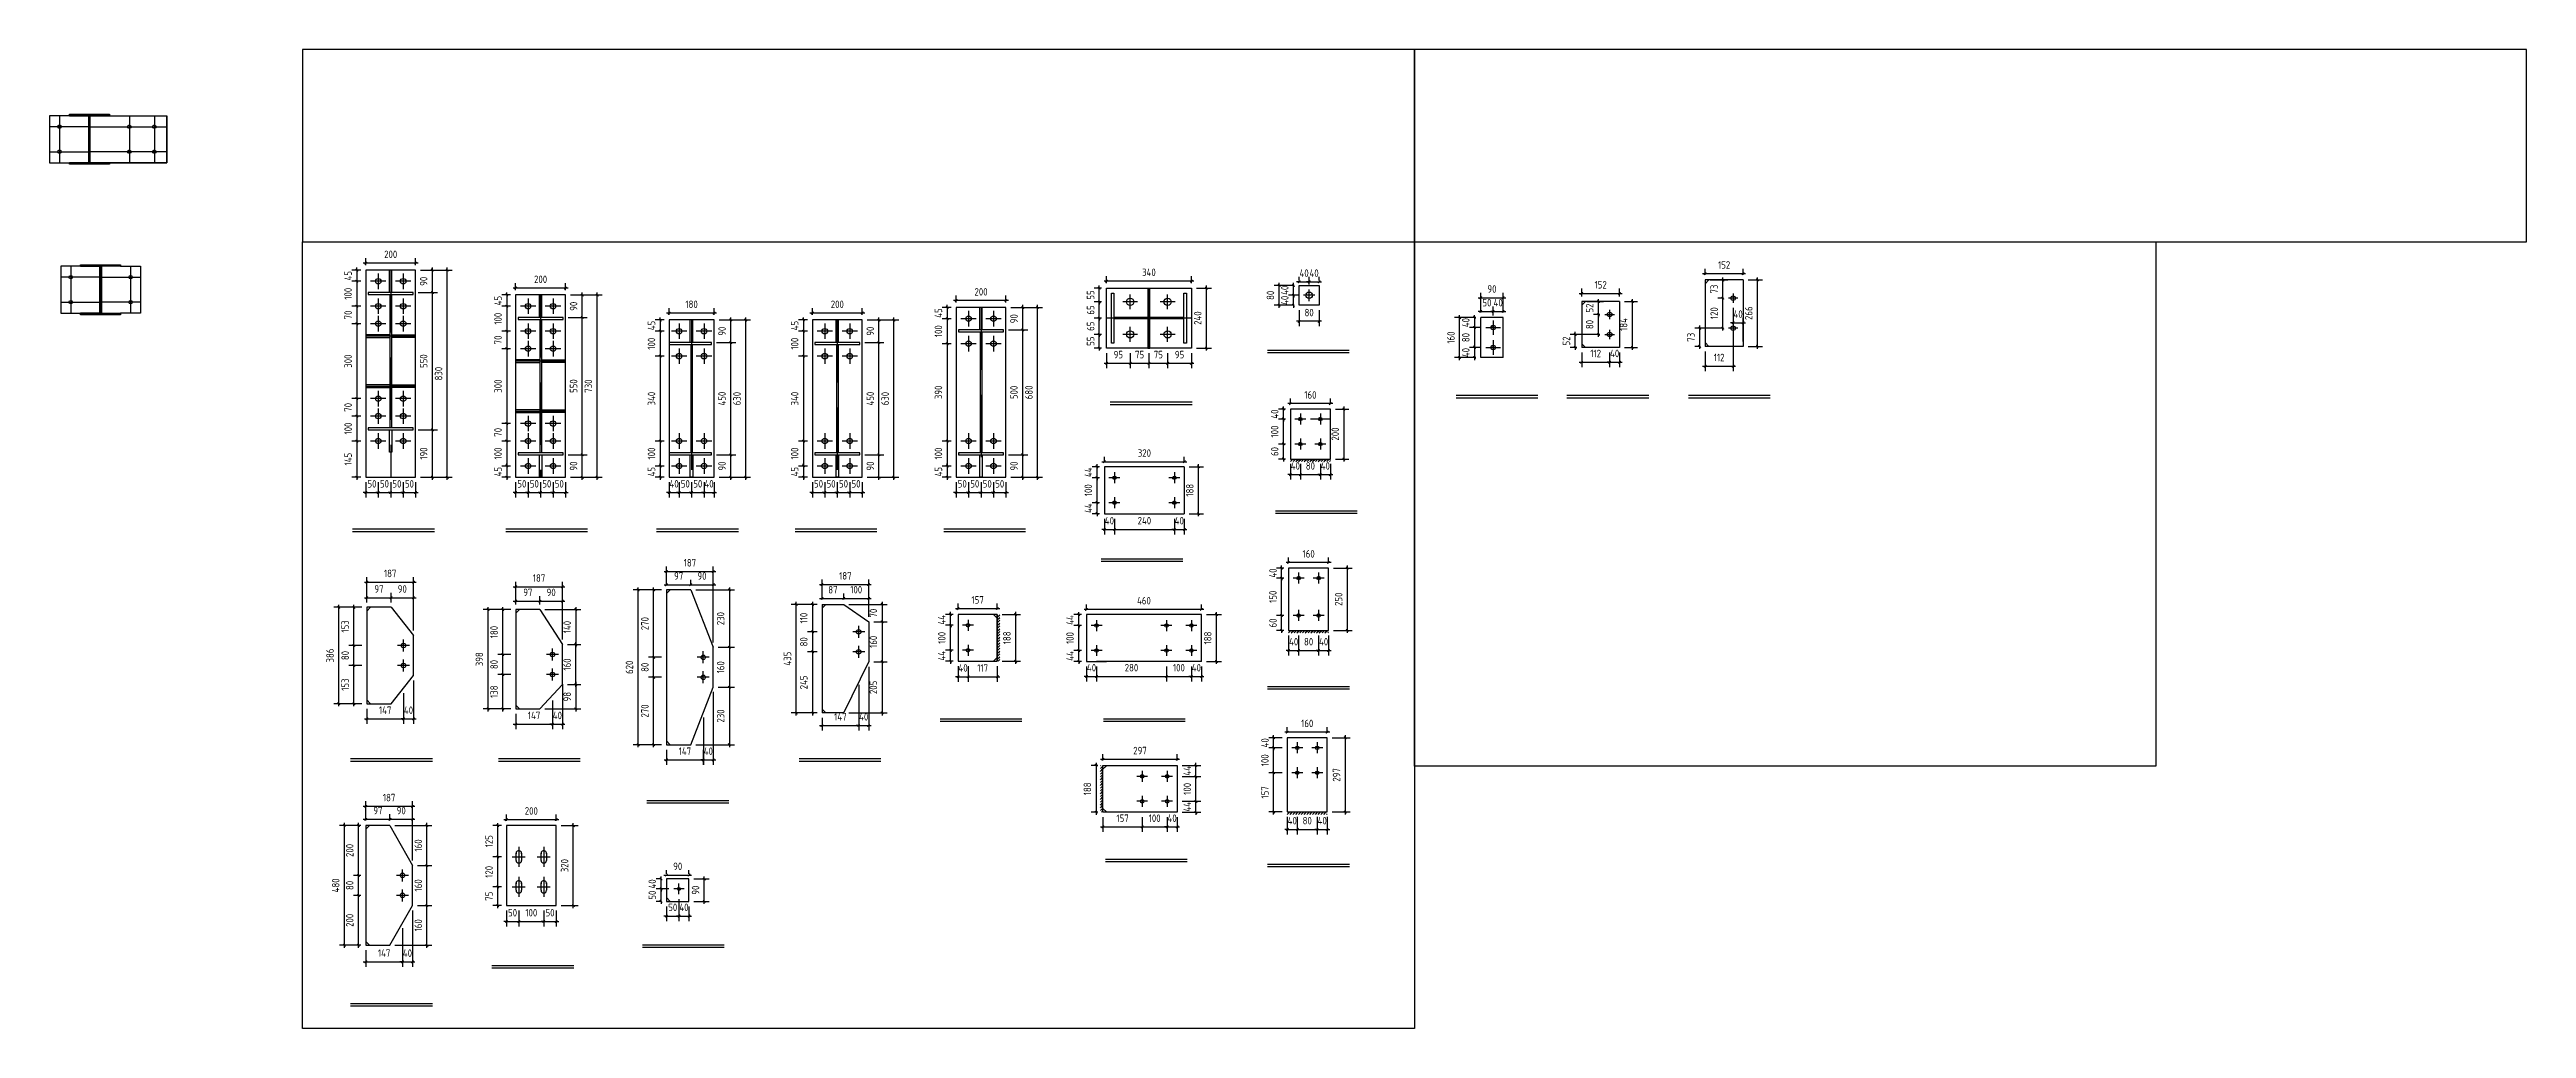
# Model space of a CAD drawing. Extents: x 102162 to 621267, y -39398 to 328893.
# Drawn here: x 285288 to 295212, y 317607 to 321528 of the extents above; entities that cross this region are included whole.
import ezdxf

# ---------------------------------------------------------------- set-up
doc = ezdxf.new("R2010")
doc.units = 0
doc.header["$LTSCALE"] = 1000
doc.header["$MEASUREMENT"] = 0
doc.linetypes.add('DASH', pattern=[0.35, 0.25, -0.1])
doc.linetypes.add('DOTE', pattern=[2.42, 2, -0.2, 0.02, -0.2])
doc.styles.get("Standard").update_dxf_attribs({"font": 'gbenor.shx', "bigfont": 'gbcbig.shx'})
doc.dimstyles.get("Standard").update_dxf_attribs({"dimscale": 100, "dimtxt": 3.5, "dimasz": 1, "dimexe": 2.5, "dimexo": 3, "dimgap": 1.5, "dimtad": 1, "dimdec": 0, "dimzin": 0, "dimdsep": 46, "dimtxsty": 'Standard', "dimblk": 'ARCHTICK', "dimcen": 0.09, "dimadec": 0, "dimazin": 0, "dimtfac": 1, "dimtdec": 0, "dimtix": 1, "dimtmove": 2, "dimatfit": 3, "dimfxl": 1, "dimtolj": 1, "dimtzin": 0, "dimarcsym": 0})

msp = doc.modelspace()

# ---------------------------------------------------------------- blocks, each defined once
blk = doc.blocks.new('_ArchTick')
at = {"color": 0, "linetype": 'ByBlock', "const_width": 0.4}
blk.add_lwpolyline([(-0.5, -0.5), (0.5, 0.5)], dxfattribs=at)
blk = doc.blocks.new('*D10087')
at = {"color": 3, "lineweight": -2}
for p, q in [((286555.2, 319753.8), (286545.2, 319753.8)), ((286555.2, 319795.1), (286555.2, 319733.8)), ((286555.2, 319753.8), (286605.2, 319753.8)), ((286605.2, 319795.1), (286605.2, 319733.8)), ((286605.2, 319753.8), (286615.2, 319753.8))]:
    blk.add_line(p, q, dxfattribs=at)
at = {"layer": 'Defpoints', "color": 0}
for p in [(286555.2, 319815.1), (286605.2, 319815.1), (286605.2, 319753.8)]:
    blk.add_point(p, dxfattribs=at)
at = {"color": 3, "lineweight": -2, "xscale": 10, "yscale": 10, "zscale": 10}
blk.add_blockref('_ArchTick', (286555.2, 319753.8), dxfattribs=at)
at = {"color": 3, "lineweight": -2, "xscale": 10, "yscale": 10, "zscale": 10, "rotation": 180}
blk.add_blockref('_ArchTick', (286605.2, 319753.8), dxfattribs=at)
at = {"color": 0, "insert": (286580.2, 319788.8), "char_height": 30, "attachment_point": 5}
blk.add_mtext('\\A1;50', dxfattribs=at)
blk = doc.blocks.new('*D10088')
at = {"color": 3, "lineweight": -2}
for p, q in [((286605.2, 319753.8), (286595.2, 319753.8)), ((286605.2, 319795.1), (286605.2, 319733.8)), ((286605.2, 319753.8), (286655.2, 319753.8)), ((286655.2, 319795.1), (286655.2, 319733.8)), ((286655.2, 319753.8), (286665.2, 319753.8))]:
    blk.add_line(p, q, dxfattribs=at)
at = {"layer": 'Defpoints', "color": 0}
for p in [(286605.2, 319815.1), (286655.2, 319815.1), (286655.2, 319753.8)]:
    blk.add_point(p, dxfattribs=at)
at = {"color": 3, "lineweight": -2, "xscale": 10, "yscale": 10, "zscale": 10}
blk.add_blockref('_ArchTick', (286605.2, 319753.8), dxfattribs=at)
at = {"color": 3, "lineweight": -2, "xscale": 10, "yscale": 10, "zscale": 10, "rotation": 180}
blk.add_blockref('_ArchTick', (286655.2, 319753.8), dxfattribs=at)
at = {"color": 0, "insert": (286630.2, 319788.8), "char_height": 30, "attachment_point": 5}
blk.add_mtext('\\A1;50', dxfattribs=at)
blk = doc.blocks.new('*D10147')
at = {"color": 3, "lineweight": -2}
for p, q in [((286655.2, 319753.8), (286645.2, 319753.8)), ((286655.2, 319795.1), (286655.2, 319733.8)), ((286655.2, 319753.8), (286705.2, 319753.8)), ((286705.2, 319795.1), (286705.2, 319733.8)), ((286705.2, 319753.8), (286715.2, 319753.8))]:
    blk.add_line(p, q, dxfattribs=at)
at = {"layer": 'Defpoints', "color": 0}
for p in [(286655.2, 319815.1), (286705.2, 319815.1), (286705.2, 319753.8)]:
    blk.add_point(p, dxfattribs=at)
at = {"color": 3, "lineweight": -2, "xscale": 10, "yscale": 10, "zscale": 10}
blk.add_blockref('_ArchTick', (286655.2, 319753.8), dxfattribs=at)
at = {"color": 3, "lineweight": -2, "xscale": 10, "yscale": 10, "zscale": 10, "rotation": 180}
blk.add_blockref('_ArchTick', (286705.2, 319753.8), dxfattribs=at)
at = {"color": 0, "insert": (286680.2, 319788.8), "char_height": 30, "attachment_point": 5}
blk.add_mtext('\\A1;50', dxfattribs=at)
blk = doc.blocks.new('*D10148')
at = {"color": 3, "lineweight": -2}
for p, q in [((286705.2, 319753.8), (286695.2, 319753.8)), ((286705.2, 319795.1), (286705.2, 319733.8)), ((286705.2, 319753.8), (286755.2, 319753.8)), ((286755.2, 319795.1), (286755.2, 319733.8)), ((286755.2, 319753.8), (286765.2, 319753.8))]:
    blk.add_line(p, q, dxfattribs=at)
at = {"layer": 'Defpoints', "color": 0}
for p in [(286705.2, 319815.1), (286755.2, 319815.1), (286755.2, 319753.8)]:
    blk.add_point(p, dxfattribs=at)
at = {"color": 3, "lineweight": -2, "xscale": 10, "yscale": 10, "zscale": 10}
blk.add_blockref('_ArchTick', (286705.2, 319753.8), dxfattribs=at)
at = {"color": 3, "lineweight": -2, "xscale": 10, "yscale": 10, "zscale": 10, "rotation": 180}
blk.add_blockref('_ArchTick', (286755.2, 319753.8), dxfattribs=at)
at = {"color": 0, "insert": (286730.2, 319788.8), "char_height": 30, "attachment_point": 5}
blk.add_mtext('\\A1;50', dxfattribs=at)
blk = doc.blocks.new('*D10149')
at = {"color": 3, "lineweight": -2}
for p, q in [((286535.2, 320645.1), (286499.6, 320645.1)), ((286519.6, 320645.1), (286519.6, 320655.1)), ((286519.6, 320645.1), (286519.6, 320600.1)), ((286535.2, 320600.1), (286499.6, 320600.1)), ((286519.6, 320600.1), (286519.6, 320590.1))]:
    blk.add_line(p, q, dxfattribs=at)
at = {"layer": 'Defpoints', "color": 0}
for p in [(286555.2, 320645.1), (286519.6, 320600.1), (286555.2, 320600.1)]:
    blk.add_point(p, dxfattribs=at)
at = {"color": 3, "lineweight": -2, "xscale": 10, "yscale": 10, "zscale": 10}
for p, rotation in [((286519.6, 320645.1), 270), ((286519.6, 320600.1), 90)]:
    blk.add_blockref('_ArchTick', p, dxfattribs=dict(at, rotation=rotation))
at = {"color": 0, "insert": (286484.6, 320622.6), "char_height": 30, "attachment_point": 5, "rotation": 90}
blk.add_mtext('\\A1;45', dxfattribs=at)
blk = doc.blocks.new('*D10031')
at = {"color": 3, "lineweight": -2}
for p, q in [((286535.2, 320600.1), (286499.6, 320600.1)), ((286519.6, 320610.1), (286519.6, 320490.1)), ((286535.2, 320500.1), (286499.6, 320500.1))]:
    blk.add_line(p, q, dxfattribs=at)
at = {"layer": 'Defpoints', "color": 0}
for p in [(286555.2, 320600.1), (286519.6, 320500.1), (286555.2, 320500.1)]:
    blk.add_point(p, dxfattribs=at)
at = {"color": 3, "lineweight": -2, "xscale": 10, "yscale": 10, "zscale": 10}
for p, rotation in [((286519.6, 320600.1), 90), ((286519.6, 320500.1), 270)]:
    blk.add_blockref('_ArchTick', p, dxfattribs=dict(at, rotation=rotation))
at = {"color": 0, "insert": (286484.6, 320550.1), "char_height": 30, "attachment_point": 5, "rotation": 90}
blk.add_mtext('\\A1;100', dxfattribs=at)
blk = doc.blocks.new('*D10032')
at = {"color": 3, "lineweight": -2}
for p, q in [((286535.2, 320500.1), (286499.6, 320500.1)), ((286535.2, 320430.1), (286499.6, 320430.1)), ((286519.6, 320510.1), (286519.6, 320420.1))]:
    blk.add_line(p, q, dxfattribs=at)
at = {"layer": 'Defpoints', "color": 0}
for p in [(286519.6, 320430.1), (286555.2, 320500.1), (286555.2, 320430.1)]:
    blk.add_point(p, dxfattribs=at)
at = {"color": 3, "lineweight": -2, "xscale": 10, "yscale": 10, "zscale": 10}
for p, rotation in [((286519.6, 320500.1), 90), ((286519.6, 320430.1), 270)]:
    blk.add_blockref('_ArchTick', p, dxfattribs=dict(at, rotation=rotation))
at = {"color": 0, "insert": (286484.6, 320465.1), "char_height": 30, "attachment_point": 5, "rotation": 90}
blk.add_mtext('\\A1;70', dxfattribs=at)
blk = doc.blocks.new('*D10033')
at = {"color": 3, "lineweight": -2}
for p, q in [((286535.2, 320430.1), (286499.6, 320430.1)), ((286519.6, 320440.1), (286519.6, 320120.1)), ((286535.2, 320130.1), (286499.6, 320130.1))]:
    blk.add_line(p, q, dxfattribs=at)
at = {"layer": 'Defpoints', "color": 0}
for p in [(286555.2, 320430.1), (286519.6, 320130.1), (286555.2, 320130.1)]:
    blk.add_point(p, dxfattribs=at)
at = {"color": 3, "lineweight": -2, "xscale": 10, "yscale": 10, "zscale": 10}
for p, rotation in [((286519.6, 320430.1), 90), ((286519.6, 320130.1), 270)]:
    blk.add_blockref('_ArchTick', p, dxfattribs=dict(at, rotation=rotation))
at = {"color": 0, "insert": (286484.6, 320280.1), "char_height": 30, "attachment_point": 5, "rotation": 90}
blk.add_mtext('\\A1;300', dxfattribs=at)
blk = doc.blocks.new('*D10034')
at = {"color": 3, "lineweight": -2}
for p, q in [((286535.2, 320130.1), (286499.6, 320130.1)), ((286519.6, 320140.1), (286519.6, 320050.1)), ((286535.2, 320060.1), (286499.6, 320060.1))]:
    blk.add_line(p, q, dxfattribs=at)
at = {"layer": 'Defpoints', "color": 0}
for p in [(286555.2, 320130.1), (286519.6, 320060.1), (286555.2, 320060.1)]:
    blk.add_point(p, dxfattribs=at)
at = {"color": 3, "lineweight": -2, "xscale": 10, "yscale": 10, "zscale": 10}
for p, rotation in [((286519.6, 320130.1), 90), ((286519.6, 320060.1), 270)]:
    blk.add_blockref('_ArchTick', p, dxfattribs=dict(at, rotation=rotation))
at = {"color": 0, "insert": (286484.6, 320095.1), "char_height": 30, "attachment_point": 5, "rotation": 90}
blk.add_mtext('\\A1;70', dxfattribs=at)
blk = doc.blocks.new('*D10035')
at = {"color": 3, "lineweight": -2}
for p, q in [((286535.2, 320060.1), (286499.6, 320060.1)), ((286519.6, 320070.1), (286519.6, 319950.1)), ((286535.2, 319960.1), (286499.6, 319960.1))]:
    blk.add_line(p, q, dxfattribs=at)
at = {"layer": 'Defpoints', "color": 0}
for p in [(286555.2, 320060.1), (286519.6, 319960.1), (286555.2, 319960.1)]:
    blk.add_point(p, dxfattribs=at)
at = {"color": 3, "lineweight": -2, "xscale": 10, "yscale": 10, "zscale": 10}
for p, rotation in [((286519.6, 320060.1), 90), ((286519.6, 319960.1), 270)]:
    blk.add_blockref('_ArchTick', p, dxfattribs=dict(at, rotation=rotation))
at = {"color": 0, "insert": (286484.6, 320010.1), "char_height": 30, "attachment_point": 5, "rotation": 90}
blk.add_mtext('\\A1;100', dxfattribs=at)
blk = doc.blocks.new('*D10036')
at = {"color": 3, "lineweight": -2}
for p, q in [((286535.2, 319960.1), (286499.6, 319960.1)), ((286519.6, 319970.1), (286519.6, 319805.1)), ((286535.2, 319815.1), (286499.6, 319815.1))]:
    blk.add_line(p, q, dxfattribs=at)
at = {"layer": 'Defpoints', "color": 0}
for p in [(286555.2, 319960.1), (286519.6, 319815.1), (286555.2, 319815.1)]:
    blk.add_point(p, dxfattribs=at)
at = {"color": 3, "lineweight": -2, "xscale": 10, "yscale": 10, "zscale": 10}
for p, rotation in [((286519.6, 319960.1), 90), ((286519.6, 319815.1), 270)]:
    blk.add_blockref('_ArchTick', p, dxfattribs=dict(at, rotation=rotation))
at = {"color": 0, "insert": (286484.6, 319887.6), "char_height": 30, "attachment_point": 5, "rotation": 90}
blk.add_mtext('\\A1;145', dxfattribs=at)
blk = doc.blocks.new('*D10037')
at = {"color": 3, "lineweight": -2}
for p, q in [((286765.2, 320005.1), (286842.2, 320005.1)), ((286822.2, 319805.1), (286822.2, 320015.1)), ((286775.2, 319815.1), (286842.2, 319815.1))]:
    blk.add_line(p, q, dxfattribs=at)
at = {"layer": 'Defpoints', "color": 0}
for p in [(286745.2, 320005.1), (286822.2, 320005.1), (286755.2, 319815.1)]:
    blk.add_point(p, dxfattribs=at)
at = {"color": 3, "lineweight": -2, "xscale": 10, "yscale": 10, "zscale": 10}
for p, rotation in [((286822.2, 320005.1), 90), ((286822.2, 319815.1), 270)]:
    blk.add_blockref('_ArchTick', p, dxfattribs=dict(at, rotation=rotation))
at = {"color": 0, "insert": (286787.2, 319910.1), "char_height": 30, "attachment_point": 5, "rotation": 90}
blk.add_mtext('\\A1;190', dxfattribs=at)
blk = doc.blocks.new('*D10150')
at = {"color": 3, "lineweight": -2}
for p, q in [((286765.2, 320555.1), (286842.2, 320555.1)), ((286822.2, 319995.1), (286822.2, 320565.1)), ((286765.2, 320005.1), (286842.2, 320005.1))]:
    blk.add_line(p, q, dxfattribs=at)
at = {"layer": 'Defpoints', "color": 0}
for p in [(286745.2, 320555.1), (286822.2, 320555.1), (286745.2, 320005.1)]:
    blk.add_point(p, dxfattribs=at)
at = {"color": 3, "lineweight": -2, "xscale": 10, "yscale": 10, "zscale": 10}
for p, rotation in [((286822.2, 320555.1), 90), ((286822.2, 320005.1), 270)]:
    blk.add_blockref('_ArchTick', p, dxfattribs=dict(at, rotation=rotation))
at = {"color": 0, "insert": (286787.2, 320280.1), "char_height": 30, "attachment_point": 5, "rotation": 90}
blk.add_mtext('\\A1;550', dxfattribs=at)
blk = doc.blocks.new('*D10151')
at = {"color": 3, "lineweight": -2}
for p, q in [((286775.2, 320645.1), (286842.2, 320645.1)), ((286822.2, 320545.1), (286822.2, 320655.1)), ((286765.2, 320555.1), (286842.2, 320555.1))]:
    blk.add_line(p, q, dxfattribs=at)
at = {"layer": 'Defpoints', "color": 0}
for p in [(286755.2, 320645.1), (286822.2, 320645.1), (286745.2, 320555.1)]:
    blk.add_point(p, dxfattribs=at)
at = {"color": 3, "lineweight": -2, "xscale": 10, "yscale": 10, "zscale": 10}
for p, rotation in [((286822.2, 320645.1), 90), ((286822.2, 320555.1), 270)]:
    blk.add_blockref('_ArchTick', p, dxfattribs=dict(at, rotation=rotation))
at = {"color": 0, "insert": (286787.2, 320600.1), "char_height": 30, "attachment_point": 5, "rotation": 90}
blk.add_mtext('\\A1;90', dxfattribs=at)
blk = doc.blocks.new('*D10152')
at = {"color": 3, "lineweight": -2}
for p, q in [((286775.2, 320645.1), (286901.9, 320645.1)), ((286881.9, 319805.1), (286881.9, 320655.1)), ((286775.2, 319815.1), (286901.9, 319815.1))]:
    blk.add_line(p, q, dxfattribs=at)
at = {"layer": 'Defpoints', "color": 0}
for p in [(286755.2, 320645.1), (286881.9, 320645.1), (286755.2, 319815.1)]:
    blk.add_point(p, dxfattribs=at)
at = {"color": 3, "lineweight": -2, "xscale": 10, "yscale": 10, "zscale": 10}
for p, rotation in [((286881.9, 320645.1), 90), ((286881.9, 319815.1), 270)]:
    blk.add_blockref('_ArchTick', p, dxfattribs=dict(at, rotation=rotation))
at = {"color": 0, "insert": (286846.9, 320230.1), "char_height": 30, "attachment_point": 5, "rotation": 90}
blk.add_mtext('\\A1;830', dxfattribs=at)
blk = doc.blocks.new('*D10153')
at = {"color": 3, "lineweight": -2}
for p, q in [((286765.2, 320672.9), (286545.2, 320672.9)), ((286555.2, 320665.1), (286555.2, 320692.9)), ((286755.2, 320665.1), (286755.2, 320692.9))]:
    blk.add_line(p, q, dxfattribs=at)
at = {"layer": 'Defpoints', "color": 0}
for p in [(286555.2, 320672.9), (286555.2, 320645.1), (286755.2, 320645.1)]:
    blk.add_point(p, dxfattribs=at)
at = {"color": 3, "lineweight": -2, "xscale": 10, "yscale": 10, "zscale": 10, "rotation": 180}
blk.add_blockref('_ArchTick', (286555.2, 320672.9), dxfattribs=at)
at = {"color": 3, "lineweight": -2, "xscale": 10, "yscale": 10, "zscale": 10}
blk.add_blockref('_ArchTick', (286755.2, 320672.9), dxfattribs=at)
at = {"color": 0, "insert": (286655.2, 320707.9), "char_height": 30, "attachment_point": 5}
blk.add_mtext('\\A1;200', dxfattribs=at)
blk = doc.blocks.new('*D10154')
at = {"color": 3, "lineweight": -2}
for p, q in [((287135.7, 320545.1), (287100.1, 320545.1)), ((287120.1, 320545.1), (287120.1, 320555.1)), ((287120.1, 320545.1), (287120.1, 320500.1)), ((287135.7, 320500.1), (287100.1, 320500.1)), ((287120.1, 320500.1), (287120.1, 320490.1))]:
    blk.add_line(p, q, dxfattribs=at)
at = {"layer": 'Defpoints', "color": 0}
for p in [(287155.7, 320545.1), (287120.1, 320500.1), (287155.7, 320500.1)]:
    blk.add_point(p, dxfattribs=at)
at = {"color": 3, "lineweight": -2, "xscale": 10, "yscale": 10, "zscale": 10}
for p, rotation in [((287120.1, 320545.1), 270), ((287120.1, 320500.1), 90)]:
    blk.add_blockref('_ArchTick', p, dxfattribs=dict(at, rotation=rotation))
at = {"color": 0, "insert": (287085.1, 320522.6), "char_height": 30, "attachment_point": 5, "rotation": 90}
blk.add_mtext('\\A1;45', dxfattribs=at)
blk = doc.blocks.new('*D10038')
at = {"color": 3, "lineweight": -2}
for p, q in [((287135.7, 320500.1), (287100.1, 320500.1)), ((287120.1, 320510.1), (287120.1, 320390.1)), ((287135.7, 320400.1), (287100.1, 320400.1))]:
    blk.add_line(p, q, dxfattribs=at)
at = {"layer": 'Defpoints', "color": 0}
for p in [(287155.7, 320500.1), (287120.1, 320400.1), (287155.7, 320400.1)]:
    blk.add_point(p, dxfattribs=at)
at = {"color": 3, "lineweight": -2, "xscale": 10, "yscale": 10, "zscale": 10}
for p, rotation in [((287120.1, 320500.1), 90), ((287120.1, 320400.1), 270)]:
    blk.add_blockref('_ArchTick', p, dxfattribs=dict(at, rotation=rotation))
at = {"color": 0, "insert": (287085.1, 320450.1), "char_height": 30, "attachment_point": 5, "rotation": 90}
blk.add_mtext('\\A1;100', dxfattribs=at)
blk = doc.blocks.new('*D10039')
at = {"color": 3, "lineweight": -2}
for p, q in [((287135.7, 320400.1), (287100.1, 320400.1)), ((287135.7, 320330.1), (287100.1, 320330.1)), ((287120.1, 320410.1), (287120.1, 320320.1))]:
    blk.add_line(p, q, dxfattribs=at)
at = {"layer": 'Defpoints', "color": 0}
for p in [(287120.1, 320330.1), (287155.7, 320400.1), (287155.7, 320330.1)]:
    blk.add_point(p, dxfattribs=at)
at = {"color": 3, "lineweight": -2, "xscale": 10, "yscale": 10, "zscale": 10}
for p, rotation in [((287120.1, 320400.1), 90), ((287120.1, 320330.1), 270)]:
    blk.add_blockref('_ArchTick', p, dxfattribs=dict(at, rotation=rotation))
at = {"color": 0, "insert": (287085.1, 320365.1), "char_height": 30, "attachment_point": 5, "rotation": 90}
blk.add_mtext('\\A1;70', dxfattribs=at)
blk = doc.blocks.new('*D10040')
at = {"color": 3, "lineweight": -2}
for p, q in [((287135.7, 320330.1), (287100.1, 320330.1)), ((287120.1, 320340.1), (287120.1, 320020.1)), ((287135.7, 320030.1), (287100.1, 320030.1))]:
    blk.add_line(p, q, dxfattribs=at)
at = {"layer": 'Defpoints', "color": 0}
for p in [(287155.7, 320330.1), (287120.1, 320030.1), (287155.7, 320030.1)]:
    blk.add_point(p, dxfattribs=at)
at = {"color": 3, "lineweight": -2, "xscale": 10, "yscale": 10, "zscale": 10}
for p, rotation in [((287120.1, 320330.1), 90), ((287120.1, 320030.1), 270)]:
    blk.add_blockref('_ArchTick', p, dxfattribs=dict(at, rotation=rotation))
at = {"color": 0, "insert": (287085.1, 320180.1), "char_height": 30, "attachment_point": 5, "rotation": 90}
blk.add_mtext('\\A1;300', dxfattribs=at)
blk = doc.blocks.new('*D10041')
at = {"color": 3, "lineweight": -2}
for p, q in [((287135.7, 320030.1), (287100.1, 320030.1)), ((287120.1, 320040.1), (287120.1, 319950.1)), ((287135.7, 319960.1), (287100.1, 319960.1))]:
    blk.add_line(p, q, dxfattribs=at)
at = {"layer": 'Defpoints', "color": 0}
for p in [(287155.7, 320030.1), (287120.1, 319960.1), (287155.7, 319960.1)]:
    blk.add_point(p, dxfattribs=at)
at = {"color": 3, "lineweight": -2, "xscale": 10, "yscale": 10, "zscale": 10}
for p, rotation in [((287120.1, 320030.1), 90), ((287120.1, 319960.1), 270)]:
    blk.add_blockref('_ArchTick', p, dxfattribs=dict(at, rotation=rotation))
at = {"color": 0, "insert": (287085.1, 319995.1), "char_height": 30, "attachment_point": 5, "rotation": 90}
blk.add_mtext('\\A1;70', dxfattribs=at)
blk = doc.blocks.new('*D10042')
at = {"color": 3, "lineweight": -2}
for p, q in [((287135.7, 319960.1), (287100.1, 319960.1)), ((287120.1, 319970.1), (287120.1, 319850.1)), ((287135.7, 319860.1), (287100.1, 319860.1))]:
    blk.add_line(p, q, dxfattribs=at)
at = {"layer": 'Defpoints', "color": 0}
for p in [(287155.7, 319960.1), (287120.1, 319860.1), (287155.7, 319860.1)]:
    blk.add_point(p, dxfattribs=at)
at = {"color": 3, "lineweight": -2, "xscale": 10, "yscale": 10, "zscale": 10}
for p, rotation in [((287120.1, 319960.1), 90), ((287120.1, 319860.1), 270)]:
    blk.add_blockref('_ArchTick', p, dxfattribs=dict(at, rotation=rotation))
at = {"color": 0, "insert": (287085.1, 319910.1), "char_height": 30, "attachment_point": 5, "rotation": 90}
blk.add_mtext('\\A1;100', dxfattribs=at)
blk = doc.blocks.new('*D10043')
at = {"color": 3, "lineweight": -2}
for p, q in [((287135.7, 319860.1), (287100.1, 319860.1)), ((287120.1, 319860.1), (287120.1, 319870.1)), ((287120.1, 319860.1), (287120.1, 319815.1)), ((287135.7, 319815.1), (287100.1, 319815.1)), ((287120.1, 319815.1), (287120.1, 319805.1))]:
    blk.add_line(p, q, dxfattribs=at)
at = {"layer": 'Defpoints', "color": 0}
for p in [(287155.7, 319860.1), (287120.1, 319815.1), (287155.7, 319815.1)]:
    blk.add_point(p, dxfattribs=at)
at = {"color": 3, "lineweight": -2, "xscale": 10, "yscale": 10, "zscale": 10}
for p, rotation in [((287120.1, 319860.1), 270), ((287120.1, 319815.1), 90)]:
    blk.add_blockref('_ArchTick', p, dxfattribs=dict(at, rotation=rotation))
at = {"color": 0, "insert": (287085.1, 319837.6), "char_height": 30, "attachment_point": 5, "rotation": 90}
blk.add_mtext('\\A1;45', dxfattribs=at)
blk = doc.blocks.new('*D10044')
at = {"color": 3, "lineweight": -2}
for p, q in [((287365.7, 319905.1), (287442.7, 319905.1)), ((287422.7, 319805.1), (287422.7, 319915.1)), ((287375.7, 319815.1), (287442.7, 319815.1))]:
    blk.add_line(p, q, dxfattribs=at)
at = {"layer": 'Defpoints', "color": 0}
for p in [(287345.7, 319905.1), (287422.7, 319905.1), (287355.7, 319815.1)]:
    blk.add_point(p, dxfattribs=at)
at = {"color": 3, "lineweight": -2, "xscale": 10, "yscale": 10, "zscale": 10}
for p, rotation in [((287422.7, 319905.1), 90), ((287422.7, 319815.1), 270)]:
    blk.add_blockref('_ArchTick', p, dxfattribs=dict(at, rotation=rotation))
at = {"color": 0, "insert": (287387.7, 319860.1), "char_height": 30, "attachment_point": 5, "rotation": 90}
blk.add_mtext('\\A1;90', dxfattribs=at)
blk = doc.blocks.new('*D10155')
at = {"color": 3, "lineweight": -2}
for p, q in [((287365.7, 320455.1), (287442.7, 320455.1)), ((287422.7, 319895.1), (287422.7, 320465.1)), ((287365.7, 319905.1), (287442.7, 319905.1))]:
    blk.add_line(p, q, dxfattribs=at)
at = {"layer": 'Defpoints', "color": 0}
for p in [(287345.7, 320455.1), (287422.7, 320455.1), (287345.7, 319905.1)]:
    blk.add_point(p, dxfattribs=at)
at = {"color": 3, "lineweight": -2, "xscale": 10, "yscale": 10, "zscale": 10}
for p, rotation in [((287422.7, 320455.1), 90), ((287422.7, 319905.1), 270)]:
    blk.add_blockref('_ArchTick', p, dxfattribs=dict(at, rotation=rotation))
at = {"color": 0, "insert": (287387.7, 320180.1), "char_height": 30, "attachment_point": 5, "rotation": 90}
blk.add_mtext('\\A1;550', dxfattribs=at)
blk = doc.blocks.new('*D10156')
at = {"color": 3, "lineweight": -2}
for p, q in [((287375.7, 320545.1), (287442.7, 320545.1)), ((287422.7, 320445.1), (287422.7, 320555.1)), ((287365.7, 320455.1), (287442.7, 320455.1))]:
    blk.add_line(p, q, dxfattribs=at)
at = {"layer": 'Defpoints', "color": 0}
for p in [(287355.7, 320545.1), (287422.7, 320545.1), (287345.7, 320455.1)]:
    blk.add_point(p, dxfattribs=at)
at = {"color": 3, "lineweight": -2, "xscale": 10, "yscale": 10, "zscale": 10}
for p, rotation in [((287422.7, 320545.1), 90), ((287422.7, 320455.1), 270)]:
    blk.add_blockref('_ArchTick', p, dxfattribs=dict(at, rotation=rotation))
at = {"color": 0, "insert": (287387.7, 320500.1), "char_height": 30, "attachment_point": 5, "rotation": 90}
blk.add_mtext('\\A1;90', dxfattribs=at)
blk = doc.blocks.new('*D10157')
at = {"color": 3, "lineweight": -2}
for p, q in [((287375.7, 320545.1), (287502.4, 320545.1)), ((287482.4, 319805.1), (287482.4, 320555.1)), ((287375.7, 319815.1), (287502.4, 319815.1))]:
    blk.add_line(p, q, dxfattribs=at)
at = {"layer": 'Defpoints', "color": 0}
for p in [(287355.7, 320545.1), (287482.4, 320545.1), (287355.7, 319815.1)]:
    blk.add_point(p, dxfattribs=at)
at = {"color": 3, "lineweight": -2, "xscale": 10, "yscale": 10, "zscale": 10}
for p, rotation in [((287482.4, 320545.1), 90), ((287482.4, 319815.1), 270)]:
    blk.add_blockref('_ArchTick', p, dxfattribs=dict(at, rotation=rotation))
at = {"color": 0, "insert": (287447.4, 320180.1), "char_height": 30, "attachment_point": 5, "rotation": 90}
blk.add_mtext('\\A1;730', dxfattribs=at)
blk = doc.blocks.new('*D10158')
at = {"color": 3, "lineweight": -2}
for p, q in [((287365.7, 320572.9), (287145.7, 320572.9)), ((287155.7, 320565.1), (287155.7, 320592.9)), ((287355.7, 320565.1), (287355.7, 320592.9))]:
    blk.add_line(p, q, dxfattribs=at)
at = {"layer": 'Defpoints', "color": 0}
for p in [(287155.7, 320572.9), (287155.7, 320545.1), (287355.7, 320545.1)]:
    blk.add_point(p, dxfattribs=at)
at = {"color": 3, "lineweight": -2, "xscale": 10, "yscale": 10, "zscale": 10, "rotation": 180}
blk.add_blockref('_ArchTick', (287155.7, 320572.9), dxfattribs=at)
at = {"color": 3, "lineweight": -2, "xscale": 10, "yscale": 10, "zscale": 10}
blk.add_blockref('_ArchTick', (287355.7, 320572.9), dxfattribs=at)
at = {"color": 0, "insert": (287255.7, 320607.9), "char_height": 30, "attachment_point": 5}
blk.add_mtext('\\A1;200', dxfattribs=at)
blk = doc.blocks.new('*D10045')
at = {"color": 3, "lineweight": -2}
for p, q in [((287155.7, 319753.8), (287145.7, 319753.8)), ((287155.7, 319795.1), (287155.7, 319733.8)), ((287155.7, 319753.8), (287205.7, 319753.8)), ((287205.7, 319795.1), (287205.7, 319733.8)), ((287205.7, 319753.8), (287215.7, 319753.8))]:
    blk.add_line(p, q, dxfattribs=at)
at = {"layer": 'Defpoints', "color": 0}
for p in [(287155.7, 319815.1), (287205.7, 319815.1), (287205.7, 319753.8)]:
    blk.add_point(p, dxfattribs=at)
at = {"color": 3, "lineweight": -2, "xscale": 10, "yscale": 10, "zscale": 10}
blk.add_blockref('_ArchTick', (287155.7, 319753.8), dxfattribs=at)
at = {"color": 3, "lineweight": -2, "xscale": 10, "yscale": 10, "zscale": 10, "rotation": 180}
blk.add_blockref('_ArchTick', (287205.7, 319753.8), dxfattribs=at)
at = {"color": 0, "insert": (287180.7, 319788.8), "char_height": 30, "attachment_point": 5}
blk.add_mtext('\\A1;50', dxfattribs=at)
blk = doc.blocks.new('*D10046')
at = {"color": 3, "lineweight": -2}
for p, q in [((287205.7, 319753.8), (287195.7, 319753.8)), ((287205.7, 319795.1), (287205.7, 319733.8)), ((287205.7, 319753.8), (287255.7, 319753.8)), ((287255.7, 319795.1), (287255.7, 319733.8)), ((287255.7, 319753.8), (287265.7, 319753.8))]:
    blk.add_line(p, q, dxfattribs=at)
at = {"layer": 'Defpoints', "color": 0}
for p in [(287205.7, 319815.1), (287255.7, 319815.1), (287255.7, 319753.8)]:
    blk.add_point(p, dxfattribs=at)
at = {"color": 3, "lineweight": -2, "xscale": 10, "yscale": 10, "zscale": 10}
blk.add_blockref('_ArchTick', (287205.7, 319753.8), dxfattribs=at)
at = {"color": 3, "lineweight": -2, "xscale": 10, "yscale": 10, "zscale": 10, "rotation": 180}
blk.add_blockref('_ArchTick', (287255.7, 319753.8), dxfattribs=at)
at = {"color": 0, "insert": (287230.7, 319788.8), "char_height": 30, "attachment_point": 5}
blk.add_mtext('\\A1;50', dxfattribs=at)
blk = doc.blocks.new('*D10047')
at = {"color": 3, "lineweight": -2}
for p, q in [((287255.7, 319753.8), (287245.7, 319753.8)), ((287255.7, 319795.1), (287255.7, 319733.8)), ((287255.7, 319753.8), (287305.7, 319753.8)), ((287305.7, 319795.1), (287305.7, 319733.8)), ((287305.7, 319753.8), (287315.7, 319753.8))]:
    blk.add_line(p, q, dxfattribs=at)
at = {"layer": 'Defpoints', "color": 0}
for p in [(287255.7, 319815.1), (287305.7, 319815.1), (287305.7, 319753.8)]:
    blk.add_point(p, dxfattribs=at)
at = {"color": 3, "lineweight": -2, "xscale": 10, "yscale": 10, "zscale": 10}
blk.add_blockref('_ArchTick', (287255.7, 319753.8), dxfattribs=at)
at = {"color": 3, "lineweight": -2, "xscale": 10, "yscale": 10, "zscale": 10, "rotation": 180}
blk.add_blockref('_ArchTick', (287305.7, 319753.8), dxfattribs=at)
at = {"color": 0, "insert": (287280.7, 319788.8), "char_height": 30, "attachment_point": 5}
blk.add_mtext('\\A1;50', dxfattribs=at)
blk = doc.blocks.new('*D10048')
at = {"color": 3, "lineweight": -2}
for p, q in [((287305.7, 319753.8), (287295.7, 319753.8)), ((287305.7, 319795.1), (287305.7, 319733.8)), ((287305.7, 319753.8), (287355.7, 319753.8)), ((287355.7, 319795.1), (287355.7, 319733.8)), ((287355.7, 319753.8), (287365.7, 319753.8))]:
    blk.add_line(p, q, dxfattribs=at)
at = {"layer": 'Defpoints', "color": 0}
for p in [(287305.7, 319815.1), (287355.7, 319815.1), (287355.7, 319753.8)]:
    blk.add_point(p, dxfattribs=at)
at = {"color": 3, "lineweight": -2, "xscale": 10, "yscale": 10, "zscale": 10}
blk.add_blockref('_ArchTick', (287305.7, 319753.8), dxfattribs=at)
at = {"color": 3, "lineweight": -2, "xscale": 10, "yscale": 10, "zscale": 10, "rotation": 180}
blk.add_blockref('_ArchTick', (287355.7, 319753.8), dxfattribs=at)
at = {"color": 0, "insert": (287330.7, 319788.8), "char_height": 30, "attachment_point": 5}
blk.add_mtext('\\A1;50', dxfattribs=at)
blk = doc.blocks.new('*D10159')
at = {"color": 3, "lineweight": -2}
for p, q in [((287750.6, 320445.1), (287715, 320445.1)), ((287735, 320445.1), (287735, 320455.1)), ((287735, 320445.1), (287735, 320400.1)), ((287750.6, 320400.1), (287715, 320400.1)), ((287735, 320400.1), (287735, 320390.1))]:
    blk.add_line(p, q, dxfattribs=at)
at = {"layer": 'Defpoints', "color": 0}
for p in [(287770.6, 320445.1), (287735, 320400.1), (287770.6, 320400.1)]:
    blk.add_point(p, dxfattribs=at)
at = {"color": 3, "lineweight": -2, "xscale": 10, "yscale": 10, "zscale": 10}
for p, rotation in [((287735, 320445.1), 270), ((287735, 320400.1), 90)]:
    blk.add_blockref('_ArchTick', p, dxfattribs=dict(at, rotation=rotation))
at = {"color": 0, "insert": (287700, 320422.6), "char_height": 30, "attachment_point": 5, "rotation": 90}
blk.add_mtext('\\A1;45', dxfattribs=at)
blk = doc.blocks.new('*D10049')
at = {"color": 3, "lineweight": -2}
for p, q in [((287750.6, 320400.1), (287715, 320400.1)), ((287735, 320410.1), (287735, 320290.1)), ((287750.6, 320300.1), (287715, 320300.1))]:
    blk.add_line(p, q, dxfattribs=at)
at = {"layer": 'Defpoints', "color": 0}
for p in [(287770.6, 320400.1), (287735, 320300.1), (287770.6, 320300.1)]:
    blk.add_point(p, dxfattribs=at)
at = {"color": 3, "lineweight": -2, "xscale": 10, "yscale": 10, "zscale": 10}
for p, rotation in [((287735, 320400.1), 90), ((287735, 320300.1), 270)]:
    blk.add_blockref('_ArchTick', p, dxfattribs=dict(at, rotation=rotation))
at = {"color": 0, "insert": (287700, 320350.1), "char_height": 30, "attachment_point": 5, "rotation": 90}
blk.add_mtext('\\A1;100', dxfattribs=at)
blk = doc.blocks.new('*D10050')
at = {"color": 3, "lineweight": -2}
for p, q in [((287750.6, 320300.1), (287715, 320300.1)), ((287735, 320310.1), (287735, 319950.1)), ((287750.6, 319960.1), (287715, 319960.1))]:
    blk.add_line(p, q, dxfattribs=at)
at = {"layer": 'Defpoints', "color": 0}
for p in [(287770.6, 320300.1), (287735, 319960.1), (287770.6, 319960.1)]:
    blk.add_point(p, dxfattribs=at)
at = {"color": 3, "lineweight": -2, "xscale": 10, "yscale": 10, "zscale": 10}
for p, rotation in [((287735, 320300.1), 90), ((287735, 319960.1), 270)]:
    blk.add_blockref('_ArchTick', p, dxfattribs=dict(at, rotation=rotation))
at = {"color": 0, "insert": (287700, 320130.1), "char_height": 30, "attachment_point": 5, "rotation": 90}
blk.add_mtext('\\A1;340', dxfattribs=at)
blk = doc.blocks.new('*D10051')
at = {"color": 3, "lineweight": -2}
for p, q in [((287750.6, 319960.1), (287715, 319960.1)), ((287735, 319970.1), (287735, 319850.1)), ((287750.6, 319860.1), (287715, 319860.1))]:
    blk.add_line(p, q, dxfattribs=at)
at = {"layer": 'Defpoints', "color": 0}
for p in [(287770.6, 319960.1), (287735, 319860.1), (287770.6, 319860.1)]:
    blk.add_point(p, dxfattribs=at)
at = {"color": 3, "lineweight": -2, "xscale": 10, "yscale": 10, "zscale": 10}
for p, rotation in [((287735, 319960.1), 90), ((287735, 319860.1), 270)]:
    blk.add_blockref('_ArchTick', p, dxfattribs=dict(at, rotation=rotation))
at = {"color": 0, "insert": (287700, 319910.1), "char_height": 30, "attachment_point": 5, "rotation": 90}
blk.add_mtext('\\A1;100', dxfattribs=at)
blk = doc.blocks.new('*D10052')
at = {"color": 3, "lineweight": -2}
for p, q in [((287750.6, 319860.1), (287715, 319860.1)), ((287735, 319860.1), (287735, 319870.1)), ((287735, 319860.1), (287735, 319815.1)), ((287750.6, 319815.1), (287715, 319815.1)), ((287735, 319815.1), (287735, 319805.1))]:
    blk.add_line(p, q, dxfattribs=at)
at = {"layer": 'Defpoints', "color": 0}
for p in [(287770.6, 319860.1), (287735, 319815.1), (287770.6, 319815.1)]:
    blk.add_point(p, dxfattribs=at)
at = {"color": 3, "lineweight": -2, "xscale": 10, "yscale": 10, "zscale": 10}
for p, rotation in [((287735, 319860.1), 270), ((287735, 319815.1), 90)]:
    blk.add_blockref('_ArchTick', p, dxfattribs=dict(at, rotation=rotation))
at = {"color": 0, "insert": (287700, 319837.6), "char_height": 30, "attachment_point": 5, "rotation": 90}
blk.add_mtext('\\A1;45', dxfattribs=at)
blk = doc.blocks.new('*D10053')
at = {"color": 3, "lineweight": -2}
for p, q in [((287960.6, 319905.1), (288037.6, 319905.1)), ((288017.6, 319805.1), (288017.6, 319915.1)), ((287970.6, 319815.1), (288037.6, 319815.1))]:
    blk.add_line(p, q, dxfattribs=at)
at = {"layer": 'Defpoints', "color": 0}
for p in [(287940.6, 319905.1), (288017.6, 319905.1), (287950.6, 319815.1)]:
    blk.add_point(p, dxfattribs=at)
at = {"color": 3, "lineweight": -2, "xscale": 10, "yscale": 10, "zscale": 10}
for p, rotation in [((288017.6, 319905.1), 90), ((288017.6, 319815.1), 270)]:
    blk.add_blockref('_ArchTick', p, dxfattribs=dict(at, rotation=rotation))
at = {"color": 0, "insert": (287982.6, 319860.1), "char_height": 30, "attachment_point": 5, "rotation": 90}
blk.add_mtext('\\A1;90', dxfattribs=at)
blk = doc.blocks.new('*D10160')
at = {"color": 3, "lineweight": -2}
for p, q in [((287960.6, 320355.1), (288037.6, 320355.1)), ((288017.6, 319895.1), (288017.6, 320365.1)), ((287960.6, 319905.1), (288037.6, 319905.1))]:
    blk.add_line(p, q, dxfattribs=at)
at = {"layer": 'Defpoints', "color": 0}
for p in [(287940.6, 320355.1), (288017.6, 320355.1), (287940.6, 319905.1)]:
    blk.add_point(p, dxfattribs=at)
at = {"color": 3, "lineweight": -2, "xscale": 10, "yscale": 10, "zscale": 10}
for p, rotation in [((288017.6, 320355.1), 90), ((288017.6, 319905.1), 270)]:
    blk.add_blockref('_ArchTick', p, dxfattribs=dict(at, rotation=rotation))
at = {"color": 0, "insert": (287982.6, 320130.1), "char_height": 30, "attachment_point": 5, "rotation": 90}
blk.add_mtext('\\A1;450', dxfattribs=at)
blk = doc.blocks.new('*D10161')
at = {"color": 3, "lineweight": -2}
for p, q in [((287970.6, 320445.1), (288037.6, 320445.1)), ((288017.6, 320345.1), (288017.6, 320455.1)), ((287960.6, 320355.1), (288037.6, 320355.1))]:
    blk.add_line(p, q, dxfattribs=at)
at = {"layer": 'Defpoints', "color": 0}
for p in [(287950.6, 320445.1), (288017.6, 320445.1), (287940.6, 320355.1)]:
    blk.add_point(p, dxfattribs=at)
at = {"color": 3, "lineweight": -2, "xscale": 10, "yscale": 10, "zscale": 10}
for p, rotation in [((288017.6, 320445.1), 90), ((288017.6, 320355.1), 270)]:
    blk.add_blockref('_ArchTick', p, dxfattribs=dict(at, rotation=rotation))
at = {"color": 0, "insert": (287982.6, 320400.1), "char_height": 30, "attachment_point": 5, "rotation": 90}
blk.add_mtext('\\A1;90', dxfattribs=at)
blk = doc.blocks.new('*D10162')
at = {"color": 3, "lineweight": -2}
for p, q in [((287970.6, 320445.1), (288097.3, 320445.1)), ((288077.3, 319805.1), (288077.3, 320455.1)), ((287970.6, 319815.1), (288097.3, 319815.1))]:
    blk.add_line(p, q, dxfattribs=at)
at = {"layer": 'Defpoints', "color": 0}
for p in [(287950.6, 320445.1), (288077.3, 320445.1), (287950.6, 319815.1)]:
    blk.add_point(p, dxfattribs=at)
at = {"color": 3, "lineweight": -2, "xscale": 10, "yscale": 10, "zscale": 10}
for p, rotation in [((288077.3, 320445.1), 90), ((288077.3, 319815.1), 270)]:
    blk.add_blockref('_ArchTick', p, dxfattribs=dict(at, rotation=rotation))
at = {"color": 0, "insert": (288042.3, 320130.1), "char_height": 30, "attachment_point": 5, "rotation": 90}
blk.add_mtext('\\A1;630', dxfattribs=at)
blk = doc.blocks.new('*D10163')
at = {"color": 3, "lineweight": -2}
for p, q in [((287960.6, 320472.9), (287760.6, 320472.9)), ((287770.6, 320465.1), (287770.6, 320492.9)), ((287950.6, 320465.1), (287950.6, 320492.9))]:
    blk.add_line(p, q, dxfattribs=at)
at = {"layer": 'Defpoints', "color": 0}
for p in [(287770.6, 320472.9), (287770.6, 320445.1), (287950.6, 320445.1)]:
    blk.add_point(p, dxfattribs=at)
at = {"color": 3, "lineweight": -2, "xscale": 10, "yscale": 10, "zscale": 10, "rotation": 180}
blk.add_blockref('_ArchTick', (287770.6, 320472.9), dxfattribs=at)
at = {"color": 3, "lineweight": -2, "xscale": 10, "yscale": 10, "zscale": 10}
blk.add_blockref('_ArchTick', (287950.6, 320472.9), dxfattribs=at)
at = {"color": 0, "insert": (287860.6, 320507.9), "char_height": 30, "attachment_point": 5}
blk.add_mtext('\\A1;180', dxfattribs=at)
blk = doc.blocks.new('*D10054')
at = {"color": 3, "lineweight": -2}
for p, q in [((287770.6, 319753.8), (287760.6, 319753.8)), ((287770.6, 319795.1), (287770.6, 319733.8)), ((287770.6, 319753.8), (287810.6, 319753.8)), ((287810.6, 319795.1), (287810.6, 319733.8)), ((287810.6, 319753.8), (287820.6, 319753.8))]:
    blk.add_line(p, q, dxfattribs=at)
at = {"layer": 'Defpoints', "color": 0}
for p in [(287770.6, 319815.1), (287810.6, 319815.1), (287810.6, 319753.8)]:
    blk.add_point(p, dxfattribs=at)
at = {"color": 3, "lineweight": -2, "xscale": 10, "yscale": 10, "zscale": 10}
blk.add_blockref('_ArchTick', (287770.6, 319753.8), dxfattribs=at)
at = {"color": 3, "lineweight": -2, "xscale": 10, "yscale": 10, "zscale": 10, "rotation": 180}
blk.add_blockref('_ArchTick', (287810.6, 319753.8), dxfattribs=at)
at = {"color": 0, "insert": (287790.6, 319788.8), "char_height": 30, "attachment_point": 5}
blk.add_mtext('\\A1;40', dxfattribs=at)
blk = doc.blocks.new('*D10055')
at = {"color": 3, "lineweight": -2}
for p, q in [((287810.6, 319753.8), (287800.6, 319753.8)), ((287810.6, 319795.1), (287810.6, 319733.8)), ((287810.6, 319753.8), (287860.6, 319753.8)), ((287860.6, 319795.1), (287860.6, 319733.8)), ((287860.6, 319753.8), (287870.6, 319753.8))]:
    blk.add_line(p, q, dxfattribs=at)
at = {"layer": 'Defpoints', "color": 0}
for p in [(287810.6, 319815.1), (287860.6, 319815.1), (287860.6, 319753.8)]:
    blk.add_point(p, dxfattribs=at)
at = {"color": 3, "lineweight": -2, "xscale": 10, "yscale": 10, "zscale": 10}
blk.add_blockref('_ArchTick', (287810.6, 319753.8), dxfattribs=at)
at = {"color": 3, "lineweight": -2, "xscale": 10, "yscale": 10, "zscale": 10, "rotation": 180}
blk.add_blockref('_ArchTick', (287860.6, 319753.8), dxfattribs=at)
at = {"color": 0, "insert": (287835.6, 319788.8), "char_height": 30, "attachment_point": 5}
blk.add_mtext('\\A1;50', dxfattribs=at)
blk = doc.blocks.new('*D10056')
at = {"color": 3, "lineweight": -2}
for p, q in [((287860.6, 319753.8), (287850.6, 319753.8)), ((287860.6, 319795.1), (287860.6, 319733.8)), ((287860.6, 319753.8), (287910.6, 319753.8)), ((287910.6, 319795.1), (287910.6, 319733.8)), ((287910.6, 319753.8), (287920.6, 319753.8))]:
    blk.add_line(p, q, dxfattribs=at)
at = {"layer": 'Defpoints', "color": 0}
for p in [(287860.6, 319815.1), (287910.6, 319815.1), (287910.6, 319753.8)]:
    blk.add_point(p, dxfattribs=at)
at = {"color": 3, "lineweight": -2, "xscale": 10, "yscale": 10, "zscale": 10}
blk.add_blockref('_ArchTick', (287860.6, 319753.8), dxfattribs=at)
at = {"color": 3, "lineweight": -2, "xscale": 10, "yscale": 10, "zscale": 10, "rotation": 180}
blk.add_blockref('_ArchTick', (287910.6, 319753.8), dxfattribs=at)
at = {"color": 0, "insert": (287885.6, 319788.8), "char_height": 30, "attachment_point": 5}
blk.add_mtext('\\A1;50', dxfattribs=at)
blk = doc.blocks.new('*D10057')
at = {"color": 3, "lineweight": -2}
for p, q in [((287910.6, 319753.8), (287900.6, 319753.8)), ((287910.6, 319795.1), (287910.6, 319733.8)), ((287910.6, 319753.8), (287950.6, 319753.8)), ((287950.6, 319795.1), (287950.6, 319733.8)), ((287950.6, 319753.8), (287960.6, 319753.8))]:
    blk.add_line(p, q, dxfattribs=at)
at = {"layer": 'Defpoints', "color": 0}
for p in [(287910.6, 319815.1), (287950.6, 319815.1), (287950.6, 319753.8)]:
    blk.add_point(p, dxfattribs=at)
at = {"color": 3, "lineweight": -2, "xscale": 10, "yscale": 10, "zscale": 10}
blk.add_blockref('_ArchTick', (287910.6, 319753.8), dxfattribs=at)
at = {"color": 3, "lineweight": -2, "xscale": 10, "yscale": 10, "zscale": 10, "rotation": 180}
blk.add_blockref('_ArchTick', (287950.6, 319753.8), dxfattribs=at)
at = {"color": 0, "insert": (287930.6, 319788.8), "char_height": 30, "attachment_point": 5}
blk.add_mtext('\\A1;40', dxfattribs=at)
blk = doc.blocks.new('*D10164')
at = {"color": 3, "lineweight": -2}
for p, q in [((288324.4, 320445.1), (288288.8, 320445.1)), ((288308.8, 320445.1), (288308.8, 320455.1)), ((288308.8, 320445.1), (288308.8, 320400.1)), ((288324.4, 320400.1), (288288.8, 320400.1)), ((288308.8, 320400.1), (288308.8, 320390.1))]:
    blk.add_line(p, q, dxfattribs=at)
at = {"layer": 'Defpoints', "color": 0}
for p in [(288344.4, 320445.1), (288308.8, 320400.1), (288344.4, 320400.1)]:
    blk.add_point(p, dxfattribs=at)
at = {"color": 3, "lineweight": -2, "xscale": 10, "yscale": 10, "zscale": 10}
for p, rotation in [((288308.8, 320445.1), 270), ((288308.8, 320400.1), 90)]:
    blk.add_blockref('_ArchTick', p, dxfattribs=dict(at, rotation=rotation))
at = {"color": 0, "insert": (288273.8, 320422.6), "char_height": 30, "attachment_point": 5, "rotation": 90}
blk.add_mtext('\\A1;45', dxfattribs=at)
blk = doc.blocks.new('*D10058')
at = {"color": 3, "lineweight": -2}
for p, q in [((288324.4, 320400.1), (288288.8, 320400.1)), ((288308.8, 320410.1), (288308.8, 320290.1)), ((288324.4, 320300.1), (288288.8, 320300.1))]:
    blk.add_line(p, q, dxfattribs=at)
at = {"layer": 'Defpoints', "color": 0}
for p in [(288344.4, 320400.1), (288308.8, 320300.1), (288344.4, 320300.1)]:
    blk.add_point(p, dxfattribs=at)
at = {"color": 3, "lineweight": -2, "xscale": 10, "yscale": 10, "zscale": 10}
for p, rotation in [((288308.8, 320400.1), 90), ((288308.8, 320300.1), 270)]:
    blk.add_blockref('_ArchTick', p, dxfattribs=dict(at, rotation=rotation))
at = {"color": 0, "insert": (288273.8, 320350.1), "char_height": 30, "attachment_point": 5, "rotation": 90}
blk.add_mtext('\\A1;100', dxfattribs=at)
blk = doc.blocks.new('*D10059')
at = {"color": 3, "lineweight": -2}
for p, q in [((288324.4, 320300.1), (288288.8, 320300.1)), ((288308.8, 320310.1), (288308.8, 319950.1)), ((288324.4, 319960.1), (288288.8, 319960.1))]:
    blk.add_line(p, q, dxfattribs=at)
at = {"layer": 'Defpoints', "color": 0}
for p in [(288344.4, 320300.1), (288308.8, 319960.1), (288344.4, 319960.1)]:
    blk.add_point(p, dxfattribs=at)
at = {"color": 3, "lineweight": -2, "xscale": 10, "yscale": 10, "zscale": 10}
for p, rotation in [((288308.8, 320300.1), 90), ((288308.8, 319960.1), 270)]:
    blk.add_blockref('_ArchTick', p, dxfattribs=dict(at, rotation=rotation))
at = {"color": 0, "insert": (288273.8, 320130.1), "char_height": 30, "attachment_point": 5, "rotation": 90}
blk.add_mtext('\\A1;340', dxfattribs=at)
blk = doc.blocks.new('*D10060')
at = {"color": 3, "lineweight": -2}
for p, q in [((288324.4, 319960.1), (288288.8, 319960.1)), ((288308.8, 319970.1), (288308.8, 319850.1)), ((288324.4, 319860.1), (288288.8, 319860.1))]:
    blk.add_line(p, q, dxfattribs=at)
at = {"layer": 'Defpoints', "color": 0}
for p in [(288344.4, 319960.1), (288308.8, 319860.1), (288344.4, 319860.1)]:
    blk.add_point(p, dxfattribs=at)
at = {"color": 3, "lineweight": -2, "xscale": 10, "yscale": 10, "zscale": 10}
for p, rotation in [((288308.8, 319960.1), 90), ((288308.8, 319860.1), 270)]:
    blk.add_blockref('_ArchTick', p, dxfattribs=dict(at, rotation=rotation))
at = {"color": 0, "insert": (288273.8, 319910.1), "char_height": 30, "attachment_point": 5, "rotation": 90}
blk.add_mtext('\\A1;100', dxfattribs=at)
blk = doc.blocks.new('*D10061')
at = {"color": 3, "lineweight": -2}
for p, q in [((288324.4, 319860.1), (288288.8, 319860.1)), ((288308.8, 319860.1), (288308.8, 319870.1)), ((288308.8, 319860.1), (288308.8, 319815.1)), ((288324.4, 319815.1), (288288.8, 319815.1)), ((288308.8, 319815.1), (288308.8, 319805.1))]:
    blk.add_line(p, q, dxfattribs=at)
at = {"layer": 'Defpoints', "color": 0}
for p in [(288344.4, 319860.1), (288308.8, 319815.1), (288344.4, 319815.1)]:
    blk.add_point(p, dxfattribs=at)
at = {"color": 3, "lineweight": -2, "xscale": 10, "yscale": 10, "zscale": 10}
for p, rotation in [((288308.8, 319860.1), 270), ((288308.8, 319815.1), 90)]:
    blk.add_blockref('_ArchTick', p, dxfattribs=dict(at, rotation=rotation))
at = {"color": 0, "insert": (288273.8, 319837.6), "char_height": 30, "attachment_point": 5, "rotation": 90}
blk.add_mtext('\\A1;45', dxfattribs=at)
blk = doc.blocks.new('*D10062')
at = {"color": 3, "lineweight": -2}
for p, q in [((288554.4, 319905.1), (288631.4, 319905.1)), ((288611.4, 319805.1), (288611.4, 319915.1)), ((288564.4, 319815.1), (288631.4, 319815.1))]:
    blk.add_line(p, q, dxfattribs=at)
at = {"layer": 'Defpoints', "color": 0}
for p in [(288534.4, 319905.1), (288611.4, 319905.1), (288544.4, 319815.1)]:
    blk.add_point(p, dxfattribs=at)
at = {"color": 3, "lineweight": -2, "xscale": 10, "yscale": 10, "zscale": 10}
for p, rotation in [((288611.4, 319905.1), 90), ((288611.4, 319815.1), 270)]:
    blk.add_blockref('_ArchTick', p, dxfattribs=dict(at, rotation=rotation))
at = {"color": 0, "insert": (288576.4, 319860.1), "char_height": 30, "attachment_point": 5, "rotation": 90}
blk.add_mtext('\\A1;90', dxfattribs=at)
blk = doc.blocks.new('*D10165')
at = {"color": 3, "lineweight": -2}
for p, q in [((288554.4, 320355.1), (288631.4, 320355.1)), ((288611.4, 319895.1), (288611.4, 320365.1)), ((288554.4, 319905.1), (288631.4, 319905.1))]:
    blk.add_line(p, q, dxfattribs=at)
at = {"layer": 'Defpoints', "color": 0}
for p in [(288534.4, 320355.1), (288611.4, 320355.1), (288534.4, 319905.1)]:
    blk.add_point(p, dxfattribs=at)
at = {"color": 3, "lineweight": -2, "xscale": 10, "yscale": 10, "zscale": 10}
for p, rotation in [((288611.4, 320355.1), 90), ((288611.4, 319905.1), 270)]:
    blk.add_blockref('_ArchTick', p, dxfattribs=dict(at, rotation=rotation))
at = {"color": 0, "insert": (288576.4, 320130.1), "char_height": 30, "attachment_point": 5, "rotation": 90}
blk.add_mtext('\\A1;450', dxfattribs=at)
blk = doc.blocks.new('*D10166')
at = {"color": 3, "lineweight": -2}
for p, q in [((288564.4, 320445.1), (288631.4, 320445.1)), ((288611.4, 320345.1), (288611.4, 320455.1)), ((288554.4, 320355.1), (288631.4, 320355.1))]:
    blk.add_line(p, q, dxfattribs=at)
at = {"layer": 'Defpoints', "color": 0}
for p in [(288544.4, 320445.1), (288611.4, 320445.1), (288534.4, 320355.1)]:
    blk.add_point(p, dxfattribs=at)
at = {"color": 3, "lineweight": -2, "xscale": 10, "yscale": 10, "zscale": 10}
for p, rotation in [((288611.4, 320445.1), 90), ((288611.4, 320355.1), 270)]:
    blk.add_blockref('_ArchTick', p, dxfattribs=dict(at, rotation=rotation))
at = {"color": 0, "insert": (288576.4, 320400.1), "char_height": 30, "attachment_point": 5, "rotation": 90}
blk.add_mtext('\\A1;90', dxfattribs=at)
blk = doc.blocks.new('*D10167')
at = {"color": 3, "lineweight": -2}
for p, q in [((288564.4, 320445.1), (288691.1, 320445.1)), ((288671.1, 319805.1), (288671.1, 320455.1)), ((288564.4, 319815.1), (288691.1, 319815.1))]:
    blk.add_line(p, q, dxfattribs=at)
at = {"layer": 'Defpoints', "color": 0}
for p in [(288544.4, 320445.1), (288671.1, 320445.1), (288544.4, 319815.1)]:
    blk.add_point(p, dxfattribs=at)
at = {"color": 3, "lineweight": -2, "xscale": 10, "yscale": 10, "zscale": 10}
for p, rotation in [((288671.1, 320445.1), 90), ((288671.1, 319815.1), 270)]:
    blk.add_blockref('_ArchTick', p, dxfattribs=dict(at, rotation=rotation))
at = {"color": 0, "insert": (288636.1, 320130.1), "char_height": 30, "attachment_point": 5, "rotation": 90}
blk.add_mtext('\\A1;630', dxfattribs=at)
blk = doc.blocks.new('*D10168')
at = {"color": 3, "lineweight": -2}
for p, q in [((288554.4, 320472.9), (288334.4, 320472.9)), ((288344.4, 320465.1), (288344.4, 320492.9)), ((288544.4, 320465.1), (288544.4, 320492.9))]:
    blk.add_line(p, q, dxfattribs=at)
at = {"layer": 'Defpoints', "color": 0}
for p in [(288344.4, 320472.9), (288344.4, 320445.1), (288544.4, 320445.1)]:
    blk.add_point(p, dxfattribs=at)
at = {"color": 3, "lineweight": -2, "xscale": 10, "yscale": 10, "zscale": 10, "rotation": 180}
blk.add_blockref('_ArchTick', (288344.4, 320472.9), dxfattribs=at)
at = {"color": 3, "lineweight": -2, "xscale": 10, "yscale": 10, "zscale": 10}
blk.add_blockref('_ArchTick', (288544.4, 320472.9), dxfattribs=at)
at = {"color": 0, "insert": (288444.4, 320507.9), "char_height": 30, "attachment_point": 5}
blk.add_mtext('\\A1;200', dxfattribs=at)
blk = doc.blocks.new('*D10063')
at = {"color": 3, "lineweight": -2}
for p, q in [((288344.4, 319753.8), (288334.4, 319753.8)), ((288344.4, 319795.1), (288344.4, 319733.8)), ((288344.4, 319753.8), (288394.4, 319753.8)), ((288394.4, 319795.1), (288394.4, 319733.8)), ((288394.4, 319753.8), (288404.4, 319753.8))]:
    blk.add_line(p, q, dxfattribs=at)
at = {"layer": 'Defpoints', "color": 0}
for p in [(288344.4, 319815.1), (288394.4, 319815.1), (288394.4, 319753.8)]:
    blk.add_point(p, dxfattribs=at)
at = {"color": 3, "lineweight": -2, "xscale": 10, "yscale": 10, "zscale": 10}
blk.add_blockref('_ArchTick', (288344.4, 319753.8), dxfattribs=at)
at = {"color": 3, "lineweight": -2, "xscale": 10, "yscale": 10, "zscale": 10, "rotation": 180}
blk.add_blockref('_ArchTick', (288394.4, 319753.8), dxfattribs=at)
at = {"color": 0, "insert": (288369.4, 319788.8), "char_height": 30, "attachment_point": 5}
blk.add_mtext('\\A1;50', dxfattribs=at)
blk = doc.blocks.new('*D10064')
at = {"color": 3, "lineweight": -2}
for p, q in [((288394.4, 319753.8), (288384.4, 319753.8)), ((288394.4, 319795.1), (288394.4, 319733.8)), ((288394.4, 319753.8), (288444.4, 319753.8)), ((288444.4, 319795.1), (288444.4, 319733.8)), ((288444.4, 319753.8), (288454.4, 319753.8))]:
    blk.add_line(p, q, dxfattribs=at)
at = {"layer": 'Defpoints', "color": 0}
for p in [(288394.4, 319815.1), (288444.4, 319815.1), (288444.4, 319753.8)]:
    blk.add_point(p, dxfattribs=at)
at = {"color": 3, "lineweight": -2, "xscale": 10, "yscale": 10, "zscale": 10}
blk.add_blockref('_ArchTick', (288394.4, 319753.8), dxfattribs=at)
at = {"color": 3, "lineweight": -2, "xscale": 10, "yscale": 10, "zscale": 10, "rotation": 180}
blk.add_blockref('_ArchTick', (288444.4, 319753.8), dxfattribs=at)
at = {"color": 0, "insert": (288419.4, 319788.8), "char_height": 30, "attachment_point": 5}
blk.add_mtext('\\A1;50', dxfattribs=at)
blk = doc.blocks.new('*D10065')
at = {"color": 3, "lineweight": -2}
for p, q in [((288444.4, 319753.8), (288434.4, 319753.8)), ((288444.4, 319795.1), (288444.4, 319733.8)), ((288444.4, 319753.8), (288494.4, 319753.8)), ((288494.4, 319795.1), (288494.4, 319733.8)), ((288494.4, 319753.8), (288504.4, 319753.8))]:
    blk.add_line(p, q, dxfattribs=at)
at = {"layer": 'Defpoints', "color": 0}
for p in [(288444.4, 319815.1), (288494.4, 319815.1), (288494.4, 319753.8)]:
    blk.add_point(p, dxfattribs=at)
at = {"color": 3, "lineweight": -2, "xscale": 10, "yscale": 10, "zscale": 10}
blk.add_blockref('_ArchTick', (288444.4, 319753.8), dxfattribs=at)
at = {"color": 3, "lineweight": -2, "xscale": 10, "yscale": 10, "zscale": 10, "rotation": 180}
blk.add_blockref('_ArchTick', (288494.4, 319753.8), dxfattribs=at)
at = {"color": 0, "insert": (288469.4, 319788.8), "char_height": 30, "attachment_point": 5}
blk.add_mtext('\\A1;50', dxfattribs=at)
blk = doc.blocks.new('*D10066')
at = {"color": 3, "lineweight": -2}
for p, q in [((288494.4, 319753.8), (288484.4, 319753.8)), ((288494.4, 319795.1), (288494.4, 319733.8)), ((288494.4, 319753.8), (288544.4, 319753.8)), ((288544.4, 319795.1), (288544.4, 319733.8)), ((288544.4, 319753.8), (288554.4, 319753.8))]:
    blk.add_line(p, q, dxfattribs=at)
at = {"layer": 'Defpoints', "color": 0}
for p in [(288494.4, 319815.1), (288544.4, 319815.1), (288544.4, 319753.8)]:
    blk.add_point(p, dxfattribs=at)
at = {"color": 3, "lineweight": -2, "xscale": 10, "yscale": 10, "zscale": 10}
blk.add_blockref('_ArchTick', (288494.4, 319753.8), dxfattribs=at)
at = {"color": 3, "lineweight": -2, "xscale": 10, "yscale": 10, "zscale": 10, "rotation": 180}
blk.add_blockref('_ArchTick', (288544.4, 319753.8), dxfattribs=at)
at = {"color": 0, "insert": (288519.4, 319788.8), "char_height": 30, "attachment_point": 5}
blk.add_mtext('\\A1;50', dxfattribs=at)
blk = doc.blocks.new('*D10169')
at = {"color": 3, "lineweight": -2}
for p, q in [((288900.2, 320495.1), (288864.6, 320495.1)), ((288900.2, 320450.1), (288864.6, 320450.1)), ((288884.6, 320495.1), (288884.6, 320505.1)), ((288884.6, 320495.1), (288884.6, 320450.1)), ((288884.6, 320450.1), (288884.6, 320440.1))]:
    blk.add_line(p, q, dxfattribs=at)
at = {"layer": 'Defpoints', "color": 0}
for p in [(288884.6, 320450.1), (288920.2, 320495.1), (288920.2, 320450.1)]:
    blk.add_point(p, dxfattribs=at)
at = {"color": 3, "lineweight": -2, "xscale": 10, "yscale": 10, "zscale": 10}
for p, rotation in [((288884.6, 320495.1), 270), ((288884.6, 320450.1), 90)]:
    blk.add_blockref('_ArchTick', p, dxfattribs=dict(at, rotation=rotation))
at = {"color": 0, "insert": (288849.6, 320472.6), "char_height": 30, "attachment_point": 5, "rotation": 90}
blk.add_mtext('\\A1;45', dxfattribs=at)
blk = doc.blocks.new('*D10067')
at = {"color": 3, "lineweight": -2}
for p, q in [((288900.2, 320450.1), (288864.6, 320450.1)), ((288884.6, 320460.1), (288884.6, 320340.1)), ((288900.2, 320350.1), (288864.6, 320350.1))]:
    blk.add_line(p, q, dxfattribs=at)
at = {"layer": 'Defpoints', "color": 0}
for p in [(288920.2, 320450.1), (288884.6, 320350.1), (288920.2, 320350.1)]:
    blk.add_point(p, dxfattribs=at)
at = {"color": 3, "lineweight": -2, "xscale": 10, "yscale": 10, "zscale": 10}
for p, rotation in [((288884.6, 320450.1), 90), ((288884.6, 320350.1), 270)]:
    blk.add_blockref('_ArchTick', p, dxfattribs=dict(at, rotation=rotation))
at = {"color": 0, "insert": (288849.6, 320400.1), "char_height": 30, "attachment_point": 5, "rotation": 90}
blk.add_mtext('\\A1;100', dxfattribs=at)
blk = doc.blocks.new('*D10068')
at = {"color": 3, "lineweight": -2}
for p, q in [((288900.2, 320350.1), (288864.6, 320350.1)), ((288884.6, 320360.1), (288884.6, 319950.1)), ((288900.2, 319960.1), (288864.6, 319960.1))]:
    blk.add_line(p, q, dxfattribs=at)
at = {"layer": 'Defpoints', "color": 0}
for p in [(288920.2, 320350.1), (288884.6, 319960.1), (288920.2, 319960.1)]:
    blk.add_point(p, dxfattribs=at)
at = {"color": 3, "lineweight": -2, "xscale": 10, "yscale": 10, "zscale": 10}
for p, rotation in [((288884.6, 320350.1), 90), ((288884.6, 319960.1), 270)]:
    blk.add_blockref('_ArchTick', p, dxfattribs=dict(at, rotation=rotation))
at = {"color": 0, "insert": (288849.6, 320155.1), "char_height": 30, "attachment_point": 5, "rotation": 90}
blk.add_mtext('\\A1;390', dxfattribs=at)
blk = doc.blocks.new('*D10069')
at = {"color": 3, "lineweight": -2}
for p, q in [((288900.2, 319960.1), (288864.6, 319960.1)), ((288884.6, 319970.1), (288884.6, 319850.1)), ((288900.2, 319860.1), (288864.6, 319860.1))]:
    blk.add_line(p, q, dxfattribs=at)
at = {"layer": 'Defpoints', "color": 0}
for p in [(288920.2, 319960.1), (288884.6, 319860.1), (288920.2, 319860.1)]:
    blk.add_point(p, dxfattribs=at)
at = {"color": 3, "lineweight": -2, "xscale": 10, "yscale": 10, "zscale": 10}
for p, rotation in [((288884.6, 319960.1), 90), ((288884.6, 319860.1), 270)]:
    blk.add_blockref('_ArchTick', p, dxfattribs=dict(at, rotation=rotation))
at = {"color": 0, "insert": (288849.6, 319910.1), "char_height": 30, "attachment_point": 5, "rotation": 90}
blk.add_mtext('\\A1;100', dxfattribs=at)
blk = doc.blocks.new('*D10070')
at = {"color": 3, "lineweight": -2}
for p, q in [((288900.2, 319860.1), (288864.6, 319860.1)), ((288884.6, 319860.1), (288884.6, 319870.1)), ((288884.6, 319860.1), (288884.6, 319815.1)), ((288900.2, 319815.1), (288864.6, 319815.1)), ((288884.6, 319815.1), (288884.6, 319805.1))]:
    blk.add_line(p, q, dxfattribs=at)
at = {"layer": 'Defpoints', "color": 0}
for p in [(288920.2, 319860.1), (288884.6, 319815.1), (288920.2, 319815.1)]:
    blk.add_point(p, dxfattribs=at)
at = {"color": 3, "lineweight": -2, "xscale": 10, "yscale": 10, "zscale": 10}
for p, rotation in [((288884.6, 319860.1), 270), ((288884.6, 319815.1), 90)]:
    blk.add_blockref('_ArchTick', p, dxfattribs=dict(at, rotation=rotation))
at = {"color": 0, "insert": (288849.6, 319837.6), "char_height": 30, "attachment_point": 5, "rotation": 90}
blk.add_mtext('\\A1;45', dxfattribs=at)
blk = doc.blocks.new('*D10071')
at = {"color": 3, "lineweight": -2}
for p, q in [((289130.2, 319905.1), (289207.2, 319905.1)), ((289187.2, 319805.1), (289187.2, 319915.1)), ((289140.2, 319815.1), (289207.2, 319815.1))]:
    blk.add_line(p, q, dxfattribs=at)
at = {"layer": 'Defpoints', "color": 0}
for p in [(289110.2, 319905.1), (289187.2, 319905.1), (289120.2, 319815.1)]:
    blk.add_point(p, dxfattribs=at)
at = {"color": 3, "lineweight": -2, "xscale": 10, "yscale": 10, "zscale": 10}
for p, rotation in [((289187.2, 319905.1), 90), ((289187.2, 319815.1), 270)]:
    blk.add_blockref('_ArchTick', p, dxfattribs=dict(at, rotation=rotation))
at = {"color": 0, "insert": (289152.2, 319860.1), "char_height": 30, "attachment_point": 5, "rotation": 90}
blk.add_mtext('\\A1;90', dxfattribs=at)
blk = doc.blocks.new('*D10170')
at = {"color": 3, "lineweight": -2}
for p, q in [((289130.2, 320405.1), (289207.2, 320405.1)), ((289187.2, 319895.1), (289187.2, 320415.1)), ((289130.2, 319905.1), (289207.2, 319905.1))]:
    blk.add_line(p, q, dxfattribs=at)
at = {"layer": 'Defpoints', "color": 0}
for p in [(289110.2, 320405.1), (289187.2, 320405.1), (289110.2, 319905.1)]:
    blk.add_point(p, dxfattribs=at)
at = {"color": 3, "lineweight": -2, "xscale": 10, "yscale": 10, "zscale": 10}
for p, rotation in [((289187.2, 320405.1), 90), ((289187.2, 319905.1), 270)]:
    blk.add_blockref('_ArchTick', p, dxfattribs=dict(at, rotation=rotation))
at = {"color": 0, "insert": (289152.2, 320155.1), "char_height": 30, "attachment_point": 5, "rotation": 90}
blk.add_mtext('\\A1;500', dxfattribs=at)
blk = doc.blocks.new('*D10171')
at = {"color": 3, "lineweight": -2}
for p, q in [((289140.2, 320495.1), (289207.2, 320495.1)), ((289187.2, 320395.1), (289187.2, 320505.1)), ((289130.2, 320405.1), (289207.2, 320405.1))]:
    blk.add_line(p, q, dxfattribs=at)
at = {"layer": 'Defpoints', "color": 0}
for p in [(289120.2, 320495.1), (289187.2, 320495.1), (289110.2, 320405.1)]:
    blk.add_point(p, dxfattribs=at)
at = {"color": 3, "lineweight": -2, "xscale": 10, "yscale": 10, "zscale": 10}
for p, rotation in [((289187.2, 320495.1), 90), ((289187.2, 320405.1), 270)]:
    blk.add_blockref('_ArchTick', p, dxfattribs=dict(at, rotation=rotation))
at = {"color": 0, "insert": (289152.2, 320450.1), "char_height": 30, "attachment_point": 5, "rotation": 90}
blk.add_mtext('\\A1;90', dxfattribs=at)
blk = doc.blocks.new('*D10172')
at = {"color": 3, "lineweight": -2}
for p, q in [((289140.2, 320495.1), (289266.9, 320495.1)), ((289246.9, 319805.1), (289246.9, 320505.1)), ((289140.2, 319815.1), (289266.9, 319815.1))]:
    blk.add_line(p, q, dxfattribs=at)
at = {"layer": 'Defpoints', "color": 0}
for p in [(289120.2, 320495.1), (289246.9, 320495.1), (289120.2, 319815.1)]:
    blk.add_point(p, dxfattribs=at)
at = {"color": 3, "lineweight": -2, "xscale": 10, "yscale": 10, "zscale": 10}
for p, rotation in [((289246.9, 320495.1), 90), ((289246.9, 319815.1), 270)]:
    blk.add_blockref('_ArchTick', p, dxfattribs=dict(at, rotation=rotation))
at = {"color": 0, "insert": (289211.9, 320155.1), "char_height": 30, "attachment_point": 5, "rotation": 90}
blk.add_mtext('\\A1;680', dxfattribs=at)
blk = doc.blocks.new('*D10173')
at = {"color": 3, "lineweight": -2}
for p, q in [((289130.2, 320522.9), (288910.2, 320522.9)), ((288920.2, 320515.1), (288920.2, 320542.9)), ((289120.2, 320515.1), (289120.2, 320542.9))]:
    blk.add_line(p, q, dxfattribs=at)
at = {"layer": 'Defpoints', "color": 0}
for p in [(288920.2, 320522.9), (288920.2, 320495.1), (289120.2, 320495.1)]:
    blk.add_point(p, dxfattribs=at)
at = {"color": 3, "lineweight": -2, "xscale": 10, "yscale": 10, "zscale": 10, "rotation": 180}
blk.add_blockref('_ArchTick', (288920.2, 320522.9), dxfattribs=at)
at = {"color": 3, "lineweight": -2, "xscale": 10, "yscale": 10, "zscale": 10}
blk.add_blockref('_ArchTick', (289120.2, 320522.9), dxfattribs=at)
at = {"color": 0, "insert": (289020.2, 320557.9), "char_height": 30, "attachment_point": 5}
blk.add_mtext('\\A1;200', dxfattribs=at)
blk = doc.blocks.new('*D10072')
at = {"color": 3, "lineweight": -2}
for p, q in [((288920.2, 319753.8), (288910.2, 319753.8)), ((288920.2, 319795.1), (288920.2, 319733.8)), ((288920.2, 319753.8), (288970.2, 319753.8)), ((288970.2, 319795.1), (288970.2, 319733.8)), ((288970.2, 319753.8), (288980.2, 319753.8))]:
    blk.add_line(p, q, dxfattribs=at)
at = {"layer": 'Defpoints', "color": 0}
for p in [(288920.2, 319815.1), (288970.2, 319815.1), (288970.2, 319753.8)]:
    blk.add_point(p, dxfattribs=at)
at = {"color": 3, "lineweight": -2, "xscale": 10, "yscale": 10, "zscale": 10}
blk.add_blockref('_ArchTick', (288920.2, 319753.8), dxfattribs=at)
at = {"color": 3, "lineweight": -2, "xscale": 10, "yscale": 10, "zscale": 10, "rotation": 180}
blk.add_blockref('_ArchTick', (288970.2, 319753.8), dxfattribs=at)
at = {"color": 0, "insert": (288945.2, 319788.8), "char_height": 30, "attachment_point": 5}
blk.add_mtext('\\A1;50', dxfattribs=at)
blk = doc.blocks.new('*D10073')
at = {"color": 3, "lineweight": -2}
for p, q in [((288970.2, 319753.8), (288960.2, 319753.8)), ((288970.2, 319795.1), (288970.2, 319733.8)), ((288970.2, 319753.8), (289020.2, 319753.8)), ((289020.2, 319795.1), (289020.2, 319733.8)), ((289020.2, 319753.8), (289030.2, 319753.8))]:
    blk.add_line(p, q, dxfattribs=at)
at = {"layer": 'Defpoints', "color": 0}
for p in [(288970.2, 319815.1), (289020.2, 319815.1), (289020.2, 319753.8)]:
    blk.add_point(p, dxfattribs=at)
at = {"color": 3, "lineweight": -2, "xscale": 10, "yscale": 10, "zscale": 10}
blk.add_blockref('_ArchTick', (288970.2, 319753.8), dxfattribs=at)
at = {"color": 3, "lineweight": -2, "xscale": 10, "yscale": 10, "zscale": 10, "rotation": 180}
blk.add_blockref('_ArchTick', (289020.2, 319753.8), dxfattribs=at)
at = {"color": 0, "insert": (288995.2, 319788.8), "char_height": 30, "attachment_point": 5}
blk.add_mtext('\\A1;50', dxfattribs=at)
blk = doc.blocks.new('*D10074')
at = {"color": 3, "lineweight": -2}
for p, q in [((289020.2, 319753.8), (289010.2, 319753.8)), ((289020.2, 319795.1), (289020.2, 319733.8)), ((289020.2, 319753.8), (289070.2, 319753.8)), ((289070.2, 319795.1), (289070.2, 319733.8)), ((289070.2, 319753.8), (289080.2, 319753.8))]:
    blk.add_line(p, q, dxfattribs=at)
at = {"layer": 'Defpoints', "color": 0}
for p in [(289020.2, 319815.1), (289070.2, 319815.1), (289070.2, 319753.8)]:
    blk.add_point(p, dxfattribs=at)
at = {"color": 3, "lineweight": -2, "xscale": 10, "yscale": 10, "zscale": 10}
blk.add_blockref('_ArchTick', (289020.2, 319753.8), dxfattribs=at)
at = {"color": 3, "lineweight": -2, "xscale": 10, "yscale": 10, "zscale": 10, "rotation": 180}
blk.add_blockref('_ArchTick', (289070.2, 319753.8), dxfattribs=at)
at = {"color": 0, "insert": (289045.2, 319788.8), "char_height": 30, "attachment_point": 5}
blk.add_mtext('\\A1;50', dxfattribs=at)
blk = doc.blocks.new('*D10075')
at = {"color": 3, "lineweight": -2}
for p, q in [((289070.2, 319753.8), (289060.2, 319753.8)), ((289070.2, 319795.1), (289070.2, 319733.8)), ((289070.2, 319753.8), (289120.2, 319753.8)), ((289120.2, 319795.1), (289120.2, 319733.8)), ((289120.2, 319753.8), (289130.2, 319753.8))]:
    blk.add_line(p, q, dxfattribs=at)
at = {"layer": 'Defpoints', "color": 0}
for p in [(289070.2, 319815.1), (289120.2, 319815.1), (289120.2, 319753.8)]:
    blk.add_point(p, dxfattribs=at)
at = {"color": 3, "lineweight": -2, "xscale": 10, "yscale": 10, "zscale": 10}
blk.add_blockref('_ArchTick', (289070.2, 319753.8), dxfattribs=at)
at = {"color": 3, "lineweight": -2, "xscale": 10, "yscale": 10, "zscale": 10, "rotation": 180}
blk.add_blockref('_ArchTick', (289120.2, 319753.8), dxfattribs=at)
at = {"color": 0, "insert": (289095.2, 319788.8), "char_height": 30, "attachment_point": 5}
blk.add_mtext('\\A1;50', dxfattribs=at)
blk = doc.blocks.new('*D10174')
at = {"color": 3, "lineweight": -2}
for p, q in [((289512.9, 320271.5), (289627.9, 320271.5)), ((289522.9, 320312.5), (289522.9, 320251.5)), ((289617.9, 320312.5), (289617.9, 320251.5))]:
    blk.add_line(p, q, dxfattribs=at)
at = {"layer": 'Defpoints', "color": 0}
for p in [(289522.9, 320332.5), (289617.9, 320332.5), (289617.9, 320271.5)]:
    blk.add_point(p, dxfattribs=at)
at = {"color": 3, "lineweight": -2, "xscale": 10, "yscale": 10, "zscale": 10, "rotation": 180}
blk.add_blockref('_ArchTick', (289522.9, 320271.5), dxfattribs=at)
at = {"color": 3, "lineweight": -2, "xscale": 10, "yscale": 10, "zscale": 10}
blk.add_blockref('_ArchTick', (289617.9, 320271.5), dxfattribs=at)
at = {"color": 0, "insert": (289570.4, 320306.5), "char_height": 30, "attachment_point": 5}
blk.add_mtext('\\A1;95', dxfattribs=at)
blk = doc.blocks.new('*D10175')
at = {"color": 3, "lineweight": -2}
for p, q in [((289607.9, 320271.5), (289702.9, 320271.5)), ((289617.9, 320312.5), (289617.9, 320251.5)), ((289692.9, 320312.5), (289692.9, 320251.5))]:
    blk.add_line(p, q, dxfattribs=at)
at = {"layer": 'Defpoints', "color": 0}
for p in [(289617.9, 320332.5), (289692.9, 320332.5), (289692.9, 320271.5)]:
    blk.add_point(p, dxfattribs=at)
at = {"color": 3, "lineweight": -2, "xscale": 10, "yscale": 10, "zscale": 10, "rotation": 180}
blk.add_blockref('_ArchTick', (289617.9, 320271.5), dxfattribs=at)
at = {"color": 3, "lineweight": -2, "xscale": 10, "yscale": 10, "zscale": 10}
blk.add_blockref('_ArchTick', (289692.9, 320271.5), dxfattribs=at)
at = {"color": 0, "insert": (289655.4, 320306.5), "char_height": 30, "attachment_point": 5}
blk.add_mtext('\\A1;75', dxfattribs=at)
blk = doc.blocks.new('*D10176')
at = {"color": 3, "lineweight": -2}
for p, q in [((289682.9, 320271.5), (289777.9, 320271.5)), ((289692.9, 320312.5), (289692.9, 320251.5)), ((289767.9, 320312.5), (289767.9, 320251.5))]:
    blk.add_line(p, q, dxfattribs=at)
at = {"layer": 'Defpoints', "color": 0}
for p in [(289692.9, 320332.5), (289767.9, 320332.5), (289767.9, 320271.5)]:
    blk.add_point(p, dxfattribs=at)
at = {"color": 3, "lineweight": -2, "xscale": 10, "yscale": 10, "zscale": 10, "rotation": 180}
blk.add_blockref('_ArchTick', (289692.9, 320271.5), dxfattribs=at)
at = {"color": 3, "lineweight": -2, "xscale": 10, "yscale": 10, "zscale": 10}
blk.add_blockref('_ArchTick', (289767.9, 320271.5), dxfattribs=at)
at = {"color": 0, "insert": (289730.4, 320306.5), "char_height": 30, "attachment_point": 5}
blk.add_mtext('\\A1;75', dxfattribs=at)
blk = doc.blocks.new('*D10177')
at = {"color": 3, "lineweight": -2}
for p, q in [((289757.9, 320271.5), (289872.9, 320271.5)), ((289767.9, 320312.5), (289767.9, 320251.5)), ((289862.9, 320312.5), (289862.9, 320251.5))]:
    blk.add_line(p, q, dxfattribs=at)
at = {"layer": 'Defpoints', "color": 0}
for p in [(289767.9, 320332.5), (289862.9, 320332.5), (289862.9, 320271.5)]:
    blk.add_point(p, dxfattribs=at)
at = {"color": 3, "lineweight": -2, "xscale": 10, "yscale": 10, "zscale": 10, "rotation": 180}
blk.add_blockref('_ArchTick', (289767.9, 320271.5), dxfattribs=at)
at = {"color": 3, "lineweight": -2, "xscale": 10, "yscale": 10, "zscale": 10}
blk.add_blockref('_ArchTick', (289862.9, 320271.5), dxfattribs=at)
at = {"color": 0, "insert": (289815.4, 320306.5), "char_height": 30, "attachment_point": 5}
blk.add_mtext('\\A1;95', dxfattribs=at)
blk = doc.blocks.new('*D10076')
at = {"color": 3, "lineweight": -2}
for p, q in [((289502.9, 320387.5), (289474.1, 320387.5)), ((289502.9, 320332.5), (289474.1, 320332.5)), ((289494.1, 320387.5), (289494.1, 320397.5)), ((289494.1, 320332.5), (289494.1, 320387.5)), ((289494.1, 320332.5), (289494.1, 320322.5))]:
    blk.add_line(p, q, dxfattribs=at)
at = {"layer": 'Defpoints', "color": 0}
for p in [(289494.1, 320387.5), (289522.9, 320387.5), (289522.9, 320332.5)]:
    blk.add_point(p, dxfattribs=at)
at = {"color": 3, "lineweight": -2, "xscale": 10, "yscale": 10, "zscale": 10}
for p, rotation in [((289494.1, 320387.5), 270), ((289494.1, 320332.5), 90)]:
    blk.add_blockref('_ArchTick', p, dxfattribs=dict(at, rotation=rotation))
at = {"color": 0, "insert": (289459.1, 320360), "char_height": 30, "attachment_point": 5, "rotation": 90}
blk.add_mtext('\\A1;55', dxfattribs=at)
blk = doc.blocks.new('*D10178')
at = {"color": 3, "lineweight": -2}
for p, q in [((289502.9, 320452.5), (289474.1, 320452.5)), ((289494.1, 320452.5), (289494.1, 320462.5)), ((289494.1, 320387.5), (289494.1, 320452.5)), ((289502.9, 320387.5), (289474.1, 320387.5)), ((289494.1, 320387.5), (289494.1, 320377.5))]:
    blk.add_line(p, q, dxfattribs=at)
at = {"layer": 'Defpoints', "color": 0}
for p in [(289494.1, 320452.5), (289522.9, 320452.5), (289522.9, 320387.5)]:
    blk.add_point(p, dxfattribs=at)
at = {"color": 3, "lineweight": -2, "xscale": 10, "yscale": 10, "zscale": 10}
for p, rotation in [((289494.1, 320452.5), 270), ((289494.1, 320387.5), 90)]:
    blk.add_blockref('_ArchTick', p, dxfattribs=dict(at, rotation=rotation))
at = {"color": 0, "insert": (289459.1, 320420), "char_height": 30, "attachment_point": 5, "rotation": 90}
blk.add_mtext('\\A1;65', dxfattribs=at)
blk = doc.blocks.new('*D10179')
at = {"color": 3, "lineweight": -2}
for p, q in [((289494.1, 320517.5), (289494.1, 320527.5)), ((289502.9, 320517.5), (289474.1, 320517.5)), ((289502.9, 320452.5), (289474.1, 320452.5)), ((289494.1, 320452.5), (289494.1, 320517.5)), ((289494.1, 320452.5), (289494.1, 320442.5))]:
    blk.add_line(p, q, dxfattribs=at)
at = {"layer": 'Defpoints', "color": 0}
for p in [(289494.1, 320517.5), (289522.9, 320517.5), (289522.9, 320452.5)]:
    blk.add_point(p, dxfattribs=at)
at = {"color": 3, "lineweight": -2, "xscale": 10, "yscale": 10, "zscale": 10}
for p, rotation in [((289494.1, 320517.5), 270), ((289494.1, 320452.5), 90)]:
    blk.add_blockref('_ArchTick', p, dxfattribs=dict(at, rotation=rotation))
at = {"color": 0, "insert": (289459.1, 320485), "char_height": 30, "attachment_point": 5, "rotation": 90}
blk.add_mtext('\\A1;65', dxfattribs=at)
blk = doc.blocks.new('*D10180')
at = {"color": 3, "lineweight": -2}
for p, q in [((289502.9, 320572.5), (289474.1, 320572.5)), ((289494.1, 320572.5), (289494.1, 320582.5)), ((289494.1, 320517.5), (289494.1, 320572.5)), ((289502.9, 320517.5), (289474.1, 320517.5)), ((289494.1, 320517.5), (289494.1, 320507.5))]:
    blk.add_line(p, q, dxfattribs=at)
at = {"layer": 'Defpoints', "color": 0}
for p in [(289494.1, 320572.5), (289522.9, 320572.5), (289522.9, 320517.5)]:
    blk.add_point(p, dxfattribs=at)
at = {"color": 3, "lineweight": -2, "xscale": 10, "yscale": 10, "zscale": 10}
for p, rotation in [((289494.1, 320572.5), 270), ((289494.1, 320517.5), 90)]:
    blk.add_blockref('_ArchTick', p, dxfattribs=dict(at, rotation=rotation))
at = {"color": 0, "insert": (289459.1, 320545), "char_height": 30, "attachment_point": 5, "rotation": 90}
blk.add_mtext('\\A1;55', dxfattribs=at)
blk = doc.blocks.new('*D10181')
at = {"color": 3, "lineweight": -2}
for p, q in [((289522.9, 320592.5), (289522.9, 320621.1)), ((289862.9, 320592.5), (289862.9, 320621.1)), ((289872.9, 320601.1), (289512.9, 320601.1))]:
    blk.add_line(p, q, dxfattribs=at)
at = {"layer": 'Defpoints', "color": 0}
for p in [(289522.9, 320601.1), (289522.9, 320572.5), (289862.9, 320572.5)]:
    blk.add_point(p, dxfattribs=at)
at = {"color": 3, "lineweight": -2, "xscale": 10, "yscale": 10, "zscale": 10, "rotation": 180}
blk.add_blockref('_ArchTick', (289522.9, 320601.1), dxfattribs=at)
at = {"color": 3, "lineweight": -2, "xscale": 10, "yscale": 10, "zscale": 10}
blk.add_blockref('_ArchTick', (289862.9, 320601.1), dxfattribs=at)
at = {"color": 0, "insert": (289692.9, 320636.1), "char_height": 30, "attachment_point": 5}
blk.add_mtext('\\A1;340', dxfattribs=at)
blk = doc.blocks.new('*D10182')
at = {"color": 3, "lineweight": -2}
for p, q in [((289882.9, 320572.5), (289943.4, 320572.5)), ((289923.4, 320322.5), (289923.4, 320582.5)), ((289882.9, 320332.5), (289943.4, 320332.5))]:
    blk.add_line(p, q, dxfattribs=at)
at = {"layer": 'Defpoints', "color": 0}
for p in [(289862.9, 320572.5), (289923.4, 320572.5), (289862.9, 320332.5)]:
    blk.add_point(p, dxfattribs=at)
at = {"color": 3, "lineweight": -2, "xscale": 10, "yscale": 10, "zscale": 10}
for p, rotation in [((289923.4, 320572.5), 90), ((289923.4, 320332.5), 270)]:
    blk.add_blockref('_ArchTick', p, dxfattribs=dict(at, rotation=rotation))
at = {"color": 0, "insert": (289888.4, 320452.5), "char_height": 30, "attachment_point": 5, "rotation": 90}
blk.add_mtext('\\A1;240', dxfattribs=at)
blk = doc.blocks.new('*D10183')
at = {"color": 3, "lineweight": -2}
for p, q in [((290291.6, 320543.9), (290252.1, 320543.9)), ((290272.1, 320543.9), (290272.1, 320553.9)), ((290272.1, 320503.8), (290272.1, 320543.9)), ((290274.6, 320503.8), (290252.1, 320503.8)), ((290272.1, 320503.8), (290272.1, 320493.8))]:
    blk.add_line(p, q, dxfattribs=at)
at = {"layer": 'Defpoints', "color": 0}
for p in [(290272.1, 320543.9), (290311.6, 320543.9), (290294.6, 320503.8)]:
    blk.add_point(p, dxfattribs=at)
at = {"color": 3, "lineweight": -2, "xscale": 10, "yscale": 10, "zscale": 10}
for p, rotation in [((290272.1, 320543.9), 270), ((290272.1, 320503.8), 90)]:
    blk.add_blockref('_ArchTick', p, dxfattribs=dict(at, rotation=rotation))
at = {"color": 0, "insert": (290237.1, 320523.9), "char_height": 30, "attachment_point": 5, "rotation": 90}
blk.add_mtext('\\A1;40', dxfattribs=at)
blk = doc.blocks.new('*D10089')
at = {"color": 3, "lineweight": -2}
for p, q in [((290274.6, 320583.8), (290252.1, 320583.8)), ((290291.6, 320543.9), (290252.1, 320543.9)), ((290272.1, 320583.8), (290272.1, 320593.8)), ((290272.1, 320543.9), (290272.1, 320583.8)), ((290272.1, 320543.9), (290272.1, 320533.9))]:
    blk.add_line(p, q, dxfattribs=at)
at = {"layer": 'Defpoints', "color": 0}
for p in [(290272.1, 320583.8), (290294.6, 320583.8), (290311.6, 320543.9)]:
    blk.add_point(p, dxfattribs=at)
at = {"color": 3, "lineweight": -2, "xscale": 10, "yscale": 10, "zscale": 10}
for p, rotation in [((290272.1, 320583.8), 270), ((290272.1, 320543.9), 90)]:
    blk.add_blockref('_ArchTick', p, dxfattribs=dict(at, rotation=rotation))
at = {"color": 0, "insert": (290237.1, 320563.9), "char_height": 30, "attachment_point": 5, "rotation": 90}
blk.add_mtext('\\A1;40', dxfattribs=at)
blk = doc.blocks.new('*D10090')
at = {"color": 3, "lineweight": -2}
for p, q in [((290274.6, 320583.8), (290194.7, 320583.8)), ((290214.7, 320493.8), (290214.7, 320593.8)), ((290274.6, 320503.8), (290194.7, 320503.8))]:
    blk.add_line(p, q, dxfattribs=at)
at = {"layer": 'Defpoints', "color": 0}
for p in [(290214.7, 320583.8), (290294.6, 320583.8), (290294.6, 320503.8)]:
    blk.add_point(p, dxfattribs=at)
at = {"color": 3, "lineweight": -2, "xscale": 10, "yscale": 10, "zscale": 10}
for p, rotation in [((290214.7, 320583.8), 90), ((290214.7, 320503.8), 270)]:
    blk.add_blockref('_ArchTick', p, dxfattribs=dict(at, rotation=rotation))
at = {"color": 0, "insert": (290179.7, 320543.8), "char_height": 30, "attachment_point": 5, "rotation": 90}
blk.add_mtext('\\A1;80', dxfattribs=at)
blk = doc.blocks.new('*D10091')
at = {"color": 3, "lineweight": -2}
for p, q in [((290294.6, 320597.6), (290284.6, 320597.6)), ((290294.6, 320603.8), (290294.6, 320617.6)), ((290294.6, 320597.6), (290334.6, 320597.6)), ((290334.6, 320586.9), (290334.6, 320617.6)), ((290334.6, 320597.6), (290344.6, 320597.6))]:
    blk.add_line(p, q, dxfattribs=at)
at = {"layer": 'Defpoints', "color": 0}
for p in [(290294.6, 320583.8), (290334.6, 320597.6), (290334.6, 320566.9)]:
    blk.add_point(p, dxfattribs=at)
at = {"color": 3, "lineweight": -2, "xscale": 10, "yscale": 10, "zscale": 10}
blk.add_blockref('_ArchTick', (290294.6, 320597.6), dxfattribs=at)
at = {"color": 3, "lineweight": -2, "xscale": 10, "yscale": 10, "zscale": 10, "rotation": 180}
blk.add_blockref('_ArchTick', (290334.6, 320597.6), dxfattribs=at)
at = {"color": 0, "insert": (290314.6, 320632.6), "char_height": 30, "attachment_point": 5}
blk.add_mtext('\\A1;40', dxfattribs=at)
blk = doc.blocks.new('*D10092')
at = {"color": 3, "lineweight": -2}
for p, q in [((290334.6, 320597.6), (290324.6, 320597.6)), ((290334.6, 320586.9), (290334.6, 320617.6)), ((290334.6, 320597.6), (290374.6, 320597.6)), ((290374.6, 320603.8), (290374.6, 320617.6)), ((290374.6, 320597.6), (290384.6, 320597.6))]:
    blk.add_line(p, q, dxfattribs=at)
at = {"layer": 'Defpoints', "color": 0}
for p in [(290334.6, 320566.9), (290374.6, 320597.6), (290374.6, 320583.8)]:
    blk.add_point(p, dxfattribs=at)
at = {"color": 3, "lineweight": -2, "xscale": 10, "yscale": 10, "zscale": 10}
blk.add_blockref('_ArchTick', (290334.6, 320597.6), dxfattribs=at)
at = {"color": 3, "lineweight": -2, "xscale": 10, "yscale": 10, "zscale": 10, "rotation": 180}
blk.add_blockref('_ArchTick', (290374.6, 320597.6), dxfattribs=at)
at = {"color": 0, "insert": (290354.6, 320632.6), "char_height": 30, "attachment_point": 5}
blk.add_mtext('\\A1;40', dxfattribs=at)
blk = doc.blocks.new('*D10093')
at = {"color": 3, "lineweight": -2}
for p, q in [((290384.6, 320439.7), (290284.6, 320439.7)), ((290294.6, 320483.8), (290294.6, 320419.7)), ((290374.6, 320483.8), (290374.6, 320419.7))]:
    blk.add_line(p, q, dxfattribs=at)
at = {"layer": 'Defpoints', "color": 0}
for p in [(290294.6, 320503.8), (290294.6, 320439.7), (290374.6, 320503.8)]:
    blk.add_point(p, dxfattribs=at)
at = {"color": 3, "lineweight": -2, "xscale": 10, "yscale": 10, "zscale": 10, "rotation": 180}
blk.add_blockref('_ArchTick', (290294.6, 320439.7), dxfattribs=at)
at = {"color": 3, "lineweight": -2, "xscale": 10, "yscale": 10, "zscale": 10}
blk.add_blockref('_ArchTick', (290374.6, 320439.7), dxfattribs=at)
at = {"color": 0, "insert": (290334.6, 320474.7), "char_height": 30, "attachment_point": 5}
blk.add_mtext('\\A1;80', dxfattribs=at)
blk = doc.blocks.new('*D10094')
at = {"color": 3, "lineweight": -2}
for p, q in [((290259.7, 319868.2), (290259.7, 319805.5)), ((290299.7, 319868.2), (290299.7, 319805.5)), ((290259.7, 319825.5), (290249.7, 319825.5)), ((290259.7, 319825.5), (290299.7, 319825.5)), ((290299.7, 319825.5), (290309.7, 319825.5))]:
    blk.add_line(p, q, dxfattribs=at)
at = {"layer": 'Defpoints', "color": 0}
for p in [(290259.7, 319888.2), (290299.7, 319888.2), (290299.7, 319825.5)]:
    blk.add_point(p, dxfattribs=at)
at = {"color": 3, "lineweight": -2, "xscale": 10, "yscale": 10, "zscale": 10}
blk.add_blockref('_ArchTick', (290259.7, 319825.5), dxfattribs=at)
at = {"color": 3, "lineweight": -2, "xscale": 10, "yscale": 10, "zscale": 10, "rotation": 180}
blk.add_blockref('_ArchTick', (290299.7, 319825.5), dxfattribs=at)
at = {"color": 0, "insert": (290279.7, 319860.5), "char_height": 30, "attachment_point": 5}
blk.add_mtext('\\A1;40', dxfattribs=at)
blk = doc.blocks.new('*D9978')
at = {"color": 3, "lineweight": -2}
for p, q in [((290299.7, 319868.2), (290299.7, 319805.5)), ((290379.7, 319868.2), (290379.7, 319805.5)), ((290289.7, 319825.5), (290389.7, 319825.5))]:
    blk.add_line(p, q, dxfattribs=at)
at = {"layer": 'Defpoints', "color": 0}
for p in [(290299.7, 319888.2), (290379.7, 319888.2), (290379.7, 319825.5)]:
    blk.add_point(p, dxfattribs=at)
at = {"color": 3, "lineweight": -2, "xscale": 10, "yscale": 10, "zscale": 10, "rotation": 180}
blk.add_blockref('_ArchTick', (290299.7, 319825.5), dxfattribs=at)
at = {"color": 3, "lineweight": -2, "xscale": 10, "yscale": 10, "zscale": 10}
blk.add_blockref('_ArchTick', (290379.7, 319825.5), dxfattribs=at)
at = {"color": 0, "insert": (290339.7, 319860.5), "char_height": 30, "attachment_point": 5}
blk.add_mtext('\\A1;80', dxfattribs=at)
blk = doc.blocks.new('*D9979')
at = {"color": 3, "lineweight": -2}
for p, q in [((290379.7, 319868.2), (290379.7, 319805.5)), ((290419.7, 319868.2), (290419.7, 319805.5)), ((290379.7, 319825.5), (290369.7, 319825.5)), ((290379.7, 319825.5), (290419.7, 319825.5)), ((290419.7, 319825.5), (290429.7, 319825.5))]:
    blk.add_line(p, q, dxfattribs=at)
at = {"layer": 'Defpoints', "color": 0}
for p in [(290379.7, 319888.2), (290419.7, 319888.2), (290419.7, 319825.5)]:
    blk.add_point(p, dxfattribs=at)
at = {"color": 3, "lineweight": -2, "xscale": 10, "yscale": 10, "zscale": 10}
blk.add_blockref('_ArchTick', (290379.7, 319825.5), dxfattribs=at)
at = {"color": 3, "lineweight": -2, "xscale": 10, "yscale": 10, "zscale": 10, "rotation": 180}
blk.add_blockref('_ArchTick', (290419.7, 319825.5), dxfattribs=at)
at = {"color": 0, "insert": (290399.7, 319860.5), "char_height": 30, "attachment_point": 5}
blk.add_mtext('\\A1;40', dxfattribs=at)
blk = doc.blocks.new('*D9980')
at = {"color": 3, "lineweight": -2}
for p, q in [((290239.7, 319948.2), (290211.6, 319948.2)), ((290231.6, 319948.2), (290231.6, 319958.2)), ((290231.6, 319888.2), (290231.6, 319948.2)), ((290239.7, 319888.2), (290211.6, 319888.2)), ((290231.6, 319888.2), (290231.6, 319878.2))]:
    blk.add_line(p, q, dxfattribs=at)
at = {"layer": 'Defpoints', "color": 0}
for p in [(290231.6, 319948.2), (290259.7, 319948.2), (290259.7, 319888.2)]:
    blk.add_point(p, dxfattribs=at)
at = {"color": 3, "lineweight": -2, "xscale": 10, "yscale": 10, "zscale": 10}
for p, rotation in [((290231.6, 319948.2), 270), ((290231.6, 319888.2), 90)]:
    blk.add_blockref('_ArchTick', p, dxfattribs=dict(at, rotation=rotation))
at = {"color": 0, "insert": (290196.6, 319918.2), "char_height": 30, "attachment_point": 5, "rotation": 90}
blk.add_mtext('\\A1;60', dxfattribs=at)
blk = doc.blocks.new('*D9981')
at = {"color": 3, "lineweight": -2}
for p, q in [((290239.7, 320048.2), (290211.6, 320048.2)), ((290231.6, 319938.2), (290231.6, 320058.2)), ((290239.7, 319948.2), (290211.6, 319948.2))]:
    blk.add_line(p, q, dxfattribs=at)
at = {"layer": 'Defpoints', "color": 0}
for p in [(290231.6, 320048.2), (290259.7, 320048.2), (290259.7, 319948.2)]:
    blk.add_point(p, dxfattribs=at)
at = {"color": 3, "lineweight": -2, "xscale": 10, "yscale": 10, "zscale": 10}
for p, rotation in [((290231.6, 320048.2), 90), ((290231.6, 319948.2), 270)]:
    blk.add_blockref('_ArchTick', p, dxfattribs=dict(at, rotation=rotation))
at = {"color": 0, "insert": (290196.6, 319998.2), "char_height": 30, "attachment_point": 5, "rotation": 90}
blk.add_mtext('\\A1;100', dxfattribs=at)
blk = doc.blocks.new('*D10095')
at = {"color": 3, "lineweight": -2}
for p, q in [((290239.7, 320088.2), (290211.6, 320088.2)), ((290239.7, 320048.2), (290211.6, 320048.2)), ((290231.6, 320088.2), (290231.6, 320098.2)), ((290231.6, 320048.2), (290231.6, 320088.2)), ((290231.6, 320048.2), (290231.6, 320038.2))]:
    blk.add_line(p, q, dxfattribs=at)
at = {"layer": 'Defpoints', "color": 0}
for p in [(290231.6, 320088.2), (290259.7, 320088.2), (290259.7, 320048.2)]:
    blk.add_point(p, dxfattribs=at)
at = {"color": 3, "lineweight": -2, "xscale": 10, "yscale": 10, "zscale": 10}
for p, rotation in [((290231.6, 320088.2), 270), ((290231.6, 320048.2), 90)]:
    blk.add_blockref('_ArchTick', p, dxfattribs=dict(at, rotation=rotation))
at = {"color": 0, "insert": (290196.6, 320068.2), "char_height": 30, "attachment_point": 5, "rotation": 90}
blk.add_mtext('\\A1;40', dxfattribs=at)
blk = doc.blocks.new('*D10096')
at = {"color": 3, "lineweight": -2}
for p, q in [((290259.7, 320108.2), (290259.7, 320130)), ((290419.7, 320108.2), (290419.7, 320130)), ((290429.7, 320110), (290249.7, 320110))]:
    blk.add_line(p, q, dxfattribs=at)
at = {"layer": 'Defpoints', "color": 0}
for p in [(290259.7, 320110), (290259.7, 320088.2), (290419.7, 320088.2)]:
    blk.add_point(p, dxfattribs=at)
at = {"color": 3, "lineweight": -2, "xscale": 10, "yscale": 10, "zscale": 10, "rotation": 180}
blk.add_blockref('_ArchTick', (290259.7, 320110), dxfattribs=at)
at = {"color": 3, "lineweight": -2, "xscale": 10, "yscale": 10, "zscale": 10}
blk.add_blockref('_ArchTick', (290419.7, 320110), dxfattribs=at)
at = {"color": 0, "insert": (290339.7, 320145), "char_height": 30, "attachment_point": 5}
blk.add_mtext('\\A1;160', dxfattribs=at)
blk = doc.blocks.new('*D9982')
at = {"color": 3, "lineweight": -2}
for p, q in [((290439.7, 320088.2), (290494.1, 320088.2)), ((290474.1, 320098.2), (290474.1, 319878.2)), ((290439.7, 319888.2), (290494.1, 319888.2))]:
    blk.add_line(p, q, dxfattribs=at)
at = {"layer": 'Defpoints', "color": 0}
for p in [(290419.7, 320088.2), (290419.7, 319888.2), (290474.1, 319888.2)]:
    blk.add_point(p, dxfattribs=at)
at = {"color": 3, "lineweight": -2, "xscale": 10, "yscale": 10, "zscale": 10}
for p, rotation in [((290474.1, 320088.2), 90), ((290474.1, 319888.2), 270)]:
    blk.add_blockref('_ArchTick', p, dxfattribs=dict(at, rotation=rotation))
at = {"color": 0, "insert": (290439.1, 319988.2), "char_height": 30, "attachment_point": 5, "rotation": 90}
blk.add_mtext('\\A1;200', dxfattribs=at)
blk = doc.blocks.new('*D10097')
at = {"color": 3, "lineweight": -2}
for p, q in [((290252.7, 319181.5), (290252.7, 319101.2)), ((290292.7, 319181.5), (290292.7, 319101.2)), ((290252.7, 319121.2), (290242.7, 319121.2)), ((290252.7, 319121.2), (290292.7, 319121.2)), ((290292.7, 319121.2), (290302.7, 319121.2))]:
    blk.add_line(p, q, dxfattribs=at)
at = {"layer": 'Defpoints', "color": 0}
for p in [(290252.7, 319201.5), (290292.7, 319201.5), (290292.7, 319121.2)]:
    blk.add_point(p, dxfattribs=at)
at = {"color": 3, "lineweight": -2, "xscale": 10, "yscale": 10, "zscale": 10}
blk.add_blockref('_ArchTick', (290252.7, 319121.2), dxfattribs=at)
at = {"color": 3, "lineweight": -2, "xscale": 10, "yscale": 10, "zscale": 10, "rotation": 180}
blk.add_blockref('_ArchTick', (290292.7, 319121.2), dxfattribs=at)
at = {"color": 0, "insert": (290272.7, 319156.2), "char_height": 30, "attachment_point": 5}
blk.add_mtext('\\A1;40', dxfattribs=at)
blk = doc.blocks.new('*D9983')
at = {"color": 3, "lineweight": -2}
for p, q in [((290292.7, 319181.5), (290292.7, 319101.2)), ((290372.7, 319181.5), (290372.7, 319101.2)), ((290282.7, 319121.2), (290382.7, 319121.2))]:
    blk.add_line(p, q, dxfattribs=at)
at = {"layer": 'Defpoints', "color": 0}
for p in [(290292.7, 319201.5), (290372.7, 319201.5), (290372.7, 319121.2)]:
    blk.add_point(p, dxfattribs=at)
at = {"color": 3, "lineweight": -2, "xscale": 10, "yscale": 10, "zscale": 10, "rotation": 180}
blk.add_blockref('_ArchTick', (290292.7, 319121.2), dxfattribs=at)
at = {"color": 3, "lineweight": -2, "xscale": 10, "yscale": 10, "zscale": 10}
blk.add_blockref('_ArchTick', (290372.7, 319121.2), dxfattribs=at)
at = {"color": 0, "insert": (290332.7, 319156.2), "char_height": 30, "attachment_point": 5}
blk.add_mtext('\\A1;80', dxfattribs=at)
blk = doc.blocks.new('*D9984')
at = {"color": 3, "lineweight": -2}
for p, q in [((290372.7, 319181.5), (290372.7, 319101.2)), ((290412.7, 319181.5), (290412.7, 319101.2)), ((290372.7, 319121.2), (290362.7, 319121.2)), ((290372.7, 319121.2), (290412.7, 319121.2)), ((290412.7, 319121.2), (290422.7, 319121.2))]:
    blk.add_line(p, q, dxfattribs=at)
at = {"layer": 'Defpoints', "color": 0}
for p in [(290372.7, 319201.5), (290412.7, 319201.5), (290412.7, 319121.2)]:
    blk.add_point(p, dxfattribs=at)
at = {"color": 3, "lineweight": -2, "xscale": 10, "yscale": 10, "zscale": 10}
blk.add_blockref('_ArchTick', (290372.7, 319121.2), dxfattribs=at)
at = {"color": 3, "lineweight": -2, "xscale": 10, "yscale": 10, "zscale": 10, "rotation": 180}
blk.add_blockref('_ArchTick', (290412.7, 319121.2), dxfattribs=at)
at = {"color": 0, "insert": (290392.7, 319156.2), "char_height": 30, "attachment_point": 5}
blk.add_mtext('\\A1;40', dxfattribs=at)
blk = doc.blocks.new('*D9985')
at = {"color": 3, "lineweight": -2}
for p, q in [((290232.7, 319261.5), (290204.6, 319261.5)), ((290224.6, 319261.5), (290224.6, 319271.5)), ((290224.6, 319201.5), (290224.6, 319261.5)), ((290232.7, 319201.5), (290204.6, 319201.5)), ((290224.6, 319201.5), (290224.6, 319191.5))]:
    blk.add_line(p, q, dxfattribs=at)
at = {"layer": 'Defpoints', "color": 0}
for p in [(290224.6, 319261.5), (290252.7, 319261.5), (290252.7, 319201.5)]:
    blk.add_point(p, dxfattribs=at)
at = {"color": 3, "lineweight": -2, "xscale": 10, "yscale": 10, "zscale": 10}
for p, rotation in [((290224.6, 319261.5), 270), ((290224.6, 319201.5), 90)]:
    blk.add_blockref('_ArchTick', p, dxfattribs=dict(at, rotation=rotation))
at = {"color": 0, "insert": (290189.6, 319231.5), "char_height": 30, "attachment_point": 5, "rotation": 90}
blk.add_mtext('\\A1;60', dxfattribs=at)
blk = doc.blocks.new('*D9986')
at = {"color": 3, "lineweight": -2}
for p, q in [((290232.7, 319411.5), (290204.6, 319411.5)), ((290224.6, 319251.5), (290224.6, 319421.5)), ((290232.7, 319261.5), (290204.6, 319261.5))]:
    blk.add_line(p, q, dxfattribs=at)
at = {"layer": 'Defpoints', "color": 0}
for p in [(290224.6, 319411.5), (290252.7, 319411.5), (290252.7, 319261.5)]:
    blk.add_point(p, dxfattribs=at)
at = {"color": 3, "lineweight": -2, "xscale": 10, "yscale": 10, "zscale": 10}
for p, rotation in [((290224.6, 319411.5), 90), ((290224.6, 319261.5), 270)]:
    blk.add_blockref('_ArchTick', p, dxfattribs=dict(at, rotation=rotation))
at = {"color": 0, "insert": (290189.6, 319336.5), "char_height": 30, "attachment_point": 5, "rotation": 90}
blk.add_mtext('\\A1;150', dxfattribs=at)
blk = doc.blocks.new('*D10098')
at = {"color": 3, "lineweight": -2}
for p, q in [((290232.7, 319451.5), (290204.6, 319451.5)), ((290224.6, 319451.5), (290224.6, 319461.5)), ((290224.6, 319411.5), (290224.6, 319451.5)), ((290232.7, 319411.5), (290204.6, 319411.5)), ((290224.6, 319411.5), (290224.6, 319401.5))]:
    blk.add_line(p, q, dxfattribs=at)
at = {"layer": 'Defpoints', "color": 0}
for p in [(290224.6, 319451.5), (290252.7, 319451.5), (290252.7, 319411.5)]:
    blk.add_point(p, dxfattribs=at)
at = {"color": 3, "lineweight": -2, "xscale": 10, "yscale": 10, "zscale": 10}
for p, rotation in [((290224.6, 319451.5), 270), ((290224.6, 319411.5), 90)]:
    blk.add_blockref('_ArchTick', p, dxfattribs=dict(at, rotation=rotation))
at = {"color": 0, "insert": (290189.6, 319431.5), "char_height": 30, "attachment_point": 5, "rotation": 90}
blk.add_mtext('\\A1;40', dxfattribs=at)
blk = doc.blocks.new('*D10099')
at = {"color": 3, "lineweight": -2}
for p, q in [((290422.7, 319473.3), (290242.7, 319473.3)), ((290252.7, 319471.5), (290252.7, 319493.3)), ((290412.7, 319471.5), (290412.7, 319493.3))]:
    blk.add_line(p, q, dxfattribs=at)
at = {"layer": 'Defpoints', "color": 0}
for p in [(290252.7, 319473.3), (290252.7, 319451.5), (290412.7, 319451.5)]:
    blk.add_point(p, dxfattribs=at)
at = {"color": 3, "lineweight": -2, "xscale": 10, "yscale": 10, "zscale": 10, "rotation": 180}
blk.add_blockref('_ArchTick', (290252.7, 319473.3), dxfattribs=at)
at = {"color": 3, "lineweight": -2, "xscale": 10, "yscale": 10, "zscale": 10}
blk.add_blockref('_ArchTick', (290412.7, 319473.3), dxfattribs=at)
at = {"color": 0, "insert": (290332.7, 319508.3), "char_height": 30, "attachment_point": 5}
blk.add_mtext('\\A1;160', dxfattribs=at)
blk = doc.blocks.new('*D9987')
at = {"color": 3, "lineweight": -2}
for p, q in [((290432.7, 319451.5), (290507.7, 319451.5)), ((290487.7, 319461.5), (290487.7, 319191.5)), ((290432.7, 319201.5), (290507.7, 319201.5))]:
    blk.add_line(p, q, dxfattribs=at)
at = {"layer": 'Defpoints', "color": 0}
for p in [(290412.7, 319451.5), (290412.7, 319201.5), (290487.7, 319201.5)]:
    blk.add_point(p, dxfattribs=at)
at = {"color": 3, "lineweight": -2, "xscale": 10, "yscale": 10, "zscale": 10}
for p, rotation in [((290487.7, 319451.5), 90), ((290487.7, 319201.5), 270)]:
    blk.add_blockref('_ArchTick', p, dxfattribs=dict(at, rotation=rotation))
at = {"color": 0, "insert": (290452.7, 319326.5), "char_height": 30, "attachment_point": 5, "rotation": 90}
blk.add_mtext('\\A1;250', dxfattribs=at)
blk = doc.blocks.new('*D10100')
at = {"color": 3, "lineweight": -2}
for p, q in [((290247.1, 318454.5), (290247.1, 318384.7)), ((290287.1, 318454.5), (290287.1, 318384.7)), ((290247.1, 318404.7), (290237.1, 318404.7)), ((290247.1, 318404.7), (290287.1, 318404.7)), ((290287.1, 318404.7), (290297.1, 318404.7))]:
    blk.add_line(p, q, dxfattribs=at)
at = {"layer": 'Defpoints', "color": 0}
for p in [(290247.1, 318474.5), (290287.1, 318474.5), (290287.1, 318404.7)]:
    blk.add_point(p, dxfattribs=at)
at = {"color": 3, "lineweight": -2, "xscale": 10, "yscale": 10, "zscale": 10}
blk.add_blockref('_ArchTick', (290247.1, 318404.7), dxfattribs=at)
at = {"color": 3, "lineweight": -2, "xscale": 10, "yscale": 10, "zscale": 10, "rotation": 180}
blk.add_blockref('_ArchTick', (290287.1, 318404.7), dxfattribs=at)
at = {"color": 0, "insert": (290267.1, 318439.7), "char_height": 30, "attachment_point": 5}
blk.add_mtext('\\A1;40', dxfattribs=at)
blk = doc.blocks.new('*D9988')
at = {"color": 3, "lineweight": -2}
for p, q in [((290287.1, 318454.5), (290287.1, 318384.7)), ((290367.1, 318454.5), (290367.1, 318384.7)), ((290277.1, 318404.7), (290377.1, 318404.7))]:
    blk.add_line(p, q, dxfattribs=at)
at = {"layer": 'Defpoints', "color": 0}
for p in [(290287.1, 318474.5), (290367.1, 318474.5), (290367.1, 318404.7)]:
    blk.add_point(p, dxfattribs=at)
at = {"color": 3, "lineweight": -2, "xscale": 10, "yscale": 10, "zscale": 10, "rotation": 180}
blk.add_blockref('_ArchTick', (290287.1, 318404.7), dxfattribs=at)
at = {"color": 3, "lineweight": -2, "xscale": 10, "yscale": 10, "zscale": 10}
blk.add_blockref('_ArchTick', (290367.1, 318404.7), dxfattribs=at)
at = {"color": 0, "insert": (290327.1, 318439.7), "char_height": 30, "attachment_point": 5}
blk.add_mtext('\\A1;80', dxfattribs=at)
blk = doc.blocks.new('*D10101')
at = {"color": 3, "lineweight": -2}
for p, q in [((290367.1, 318454.5), (290367.1, 318384.7)), ((290407.1, 318454.5), (290407.1, 318384.7)), ((290367.1, 318404.7), (290357.1, 318404.7)), ((290367.1, 318404.7), (290407.1, 318404.7)), ((290407.1, 318404.7), (290417.1, 318404.7))]:
    blk.add_line(p, q, dxfattribs=at)
at = {"layer": 'Defpoints', "color": 0}
for p in [(290367.1, 318474.5), (290407.1, 318474.5), (290407.1, 318404.7)]:
    blk.add_point(p, dxfattribs=at)
at = {"color": 3, "lineweight": -2, "xscale": 10, "yscale": 10, "zscale": 10}
blk.add_blockref('_ArchTick', (290367.1, 318404.7), dxfattribs=at)
at = {"color": 3, "lineweight": -2, "xscale": 10, "yscale": 10, "zscale": 10, "rotation": 180}
blk.add_blockref('_ArchTick', (290407.1, 318404.7), dxfattribs=at)
at = {"color": 0, "insert": (290387.1, 318439.7), "char_height": 30, "attachment_point": 5}
blk.add_mtext('\\A1;40', dxfattribs=at)
blk = doc.blocks.new('*D9989')
at = {"color": 3, "lineweight": -2}
for p, q in [((290192.6, 318464.5), (290192.6, 318641.5)), ((290227.1, 318631.5), (290172.6, 318631.5)), ((290227.1, 318474.5), (290172.6, 318474.5))]:
    blk.add_line(p, q, dxfattribs=at)
at = {"layer": 'Defpoints', "color": 0}
for p in [(290192.6, 318631.5), (290247.1, 318631.5), (290247.1, 318474.5)]:
    blk.add_point(p, dxfattribs=at)
at = {"color": 3, "lineweight": -2, "xscale": 10, "yscale": 10, "zscale": 10}
for p, rotation in [((290192.6, 318631.5), 90), ((290192.6, 318474.5), 270)]:
    blk.add_blockref('_ArchTick', p, dxfattribs=dict(at, rotation=rotation))
at = {"color": 0, "insert": (290157.6, 318553), "char_height": 30, "attachment_point": 5, "rotation": 90}
blk.add_mtext('\\A1;157', dxfattribs=at)
blk = doc.blocks.new('*D9990')
at = {"color": 3, "lineweight": -2}
for p, q in [((290192.6, 318621.5), (290192.6, 318741.5)), ((290227.1, 318731.5), (290172.6, 318731.5)), ((290227.1, 318631.5), (290172.6, 318631.5))]:
    blk.add_line(p, q, dxfattribs=at)
at = {"layer": 'Defpoints', "color": 0}
for p in [(290192.6, 318731.5), (290247.1, 318731.5), (290247.1, 318631.5)]:
    blk.add_point(p, dxfattribs=at)
at = {"color": 3, "lineweight": -2, "xscale": 10, "yscale": 10, "zscale": 10}
for p, rotation in [((290192.6, 318731.5), 90), ((290192.6, 318631.5), 270)]:
    blk.add_blockref('_ArchTick', p, dxfattribs=dict(at, rotation=rotation))
at = {"color": 0, "insert": (290157.6, 318681.5), "char_height": 30, "attachment_point": 5, "rotation": 90}
blk.add_mtext('\\A1;100', dxfattribs=at)
blk = doc.blocks.new('*D10102')
at = {"color": 3, "lineweight": -2}
for p, q in [((290227.1, 318771.5), (290172.6, 318771.5)), ((290192.6, 318771.5), (290192.6, 318781.5)), ((290192.6, 318731.5), (290192.6, 318771.5)), ((290227.1, 318731.5), (290172.6, 318731.5)), ((290192.6, 318731.5), (290192.6, 318721.5))]:
    blk.add_line(p, q, dxfattribs=at)
at = {"layer": 'Defpoints', "color": 0}
for p in [(290192.6, 318771.5), (290247.1, 318771.5), (290247.1, 318731.5)]:
    blk.add_point(p, dxfattribs=at)
at = {"color": 3, "lineweight": -2, "xscale": 10, "yscale": 10, "zscale": 10}
for p, rotation in [((290192.6, 318771.5), 270), ((290192.6, 318731.5), 90)]:
    blk.add_blockref('_ArchTick', p, dxfattribs=dict(at, rotation=rotation))
at = {"color": 0, "insert": (290157.6, 318751.5), "char_height": 30, "attachment_point": 5, "rotation": 90}
blk.add_mtext('\\A1;40', dxfattribs=at)
blk = doc.blocks.new('*D10103')
at = {"color": 3, "lineweight": -2}
for p, q in [((290417.1, 318794.1), (290237.1, 318794.1)), ((290247.1, 318791.5), (290247.1, 318814.1)), ((290407.1, 318791.5), (290407.1, 318814.1))]:
    blk.add_line(p, q, dxfattribs=at)
at = {"layer": 'Defpoints', "color": 0}
for p in [(290247.1, 318794.1), (290247.1, 318771.5), (290407.1, 318771.5)]:
    blk.add_point(p, dxfattribs=at)
at = {"color": 3, "lineweight": -2, "xscale": 10, "yscale": 10, "zscale": 10, "rotation": 180}
blk.add_blockref('_ArchTick', (290247.1, 318794.1), dxfattribs=at)
at = {"color": 3, "lineweight": -2, "xscale": 10, "yscale": 10, "zscale": 10}
blk.add_blockref('_ArchTick', (290407.1, 318794.1), dxfattribs=at)
at = {"color": 0, "insert": (290327.1, 318829.1), "char_height": 30, "attachment_point": 5}
blk.add_mtext('\\A1;160', dxfattribs=at)
blk = doc.blocks.new('*D9991')
at = {"color": 3, "lineweight": -2}
for p, q in [((290427.1, 318771.5), (290499.4, 318771.5)), ((290479.4, 318781.5), (290479.4, 318464.5)), ((290427.1, 318474.5), (290499.4, 318474.5))]:
    blk.add_line(p, q, dxfattribs=at)
at = {"layer": 'Defpoints', "color": 0}
for p in [(290407.1, 318771.5), (290407.1, 318474.5), (290479.4, 318474.5)]:
    blk.add_point(p, dxfattribs=at)
at = {"color": 3, "lineweight": -2, "xscale": 10, "yscale": 10, "zscale": 10}
for p, rotation in [((290479.4, 318771.5), 90), ((290479.4, 318474.5), 270)]:
    blk.add_blockref('_ArchTick', p, dxfattribs=dict(at, rotation=rotation))
at = {"color": 0, "insert": (290444.4, 318623), "char_height": 30, "attachment_point": 5, "rotation": 90}
blk.add_mtext('\\A1;297', dxfattribs=at)
blk = doc.blocks.new('*D10104')
at = {"color": 3, "lineweight": -2}
for p, q in [((289514.7, 319649.1), (289514.7, 319586.2)), ((289554.7, 319649.1), (289554.7, 319586.2)), ((289514.7, 319606.2), (289504.7, 319606.2)), ((289514.7, 319606.2), (289554.7, 319606.2)), ((289554.7, 319606.2), (289564.7, 319606.2))]:
    blk.add_line(p, q, dxfattribs=at)
at = {"layer": 'Defpoints', "color": 0}
for p in [(289514.7, 319669.1), (289554.7, 319669.1), (289554.7, 319606.2)]:
    blk.add_point(p, dxfattribs=at)
at = {"color": 3, "lineweight": -2, "xscale": 10, "yscale": 10, "zscale": 10}
blk.add_blockref('_ArchTick', (289514.7, 319606.2), dxfattribs=at)
at = {"color": 3, "lineweight": -2, "xscale": 10, "yscale": 10, "zscale": 10, "rotation": 180}
blk.add_blockref('_ArchTick', (289554.7, 319606.2), dxfattribs=at)
at = {"color": 0, "insert": (289534.7, 319641.2), "char_height": 30, "attachment_point": 5}
blk.add_mtext('\\A1;40', dxfattribs=at)
blk = doc.blocks.new('*D9992')
at = {"color": 3, "lineweight": -2}
for p, q in [((289554.7, 319649.1), (289554.7, 319586.2)), ((289794.7, 319649.1), (289794.7, 319586.2)), ((289544.7, 319606.2), (289804.7, 319606.2))]:
    blk.add_line(p, q, dxfattribs=at)
at = {"layer": 'Defpoints', "color": 0}
for p in [(289554.7, 319669.1), (289794.7, 319669.1), (289794.7, 319606.2)]:
    blk.add_point(p, dxfattribs=at)
at = {"color": 3, "lineweight": -2, "xscale": 10, "yscale": 10, "zscale": 10, "rotation": 180}
blk.add_blockref('_ArchTick', (289554.7, 319606.2), dxfattribs=at)
at = {"color": 3, "lineweight": -2, "xscale": 10, "yscale": 10, "zscale": 10}
blk.add_blockref('_ArchTick', (289794.7, 319606.2), dxfattribs=at)
at = {"color": 0, "insert": (289674.7, 319641.2), "char_height": 30, "attachment_point": 5}
blk.add_mtext('\\A1;240', dxfattribs=at)
blk = doc.blocks.new('*D10105')
at = {"color": 3, "lineweight": -2}
for p, q in [((289794.7, 319649.1), (289794.7, 319586.2)), ((289834.7, 319649.1), (289834.7, 319586.2)), ((289794.7, 319606.2), (289784.7, 319606.2)), ((289794.7, 319606.2), (289834.7, 319606.2)), ((289834.7, 319606.2), (289844.7, 319606.2))]:
    blk.add_line(p, q, dxfattribs=at)
at = {"layer": 'Defpoints', "color": 0}
for p in [(289794.7, 319669.1), (289834.7, 319669.1), (289834.7, 319606.2)]:
    blk.add_point(p, dxfattribs=at)
at = {"color": 3, "lineweight": -2, "xscale": 10, "yscale": 10, "zscale": 10}
blk.add_blockref('_ArchTick', (289794.7, 319606.2), dxfattribs=at)
at = {"color": 3, "lineweight": -2, "xscale": 10, "yscale": 10, "zscale": 10, "rotation": 180}
blk.add_blockref('_ArchTick', (289834.7, 319606.2), dxfattribs=at)
at = {"color": 0, "insert": (289814.7, 319641.2), "char_height": 30, "attachment_point": 5}
blk.add_mtext('\\A1;40', dxfattribs=at)
blk = doc.blocks.new('*D9993')
at = {"color": 3, "lineweight": -2}
for p, q in [((289494.7, 319713.1), (289464.9, 319713.1)), ((289494.7, 319669.1), (289464.9, 319669.1)), ((289484.9, 319713.1), (289484.9, 319723.1)), ((289484.9, 319669.1), (289484.9, 319713.1)), ((289484.9, 319669.1), (289484.9, 319659.1))]:
    blk.add_line(p, q, dxfattribs=at)
at = {"layer": 'Defpoints', "color": 0}
for p in [(289484.9, 319713.1), (289514.7, 319713.1), (289514.7, 319669.1)]:
    blk.add_point(p, dxfattribs=at)
at = {"color": 3, "lineweight": -2, "xscale": 10, "yscale": 10, "zscale": 10}
for p, rotation in [((289484.9, 319713.1), 270), ((289484.9, 319669.1), 90)]:
    blk.add_blockref('_ArchTick', p, dxfattribs=dict(at, rotation=rotation))
at = {"color": 0, "insert": (289449.9, 319691.1), "char_height": 30, "attachment_point": 5, "rotation": 90}
blk.add_mtext('\\A1;44', dxfattribs=at)
blk = doc.blocks.new('*D9994')
at = {"color": 3, "lineweight": -2}
for p, q in [((289494.7, 319813.1), (289464.9, 319813.1)), ((289484.9, 319703.1), (289484.9, 319823.1)), ((289494.7, 319713.1), (289464.9, 319713.1))]:
    blk.add_line(p, q, dxfattribs=at)
at = {"layer": 'Defpoints', "color": 0}
for p in [(289484.9, 319813.1), (289514.7, 319813.1), (289514.7, 319713.1)]:
    blk.add_point(p, dxfattribs=at)
at = {"color": 3, "lineweight": -2, "xscale": 10, "yscale": 10, "zscale": 10}
for p, rotation in [((289484.9, 319813.1), 90), ((289484.9, 319713.1), 270)]:
    blk.add_blockref('_ArchTick', p, dxfattribs=dict(at, rotation=rotation))
at = {"color": 0, "insert": (289449.9, 319763.1), "char_height": 30, "attachment_point": 5, "rotation": 90}
blk.add_mtext('\\A1;100', dxfattribs=at)
blk = doc.blocks.new('*D10106')
at = {"color": 3, "lineweight": -2}
for p, q in [((289494.7, 319857.1), (289464.9, 319857.1)), ((289484.9, 319857.1), (289484.9, 319867.1)), ((289484.9, 319813.1), (289484.9, 319857.1)), ((289494.7, 319813.1), (289464.9, 319813.1)), ((289484.9, 319813.1), (289484.9, 319803.1))]:
    blk.add_line(p, q, dxfattribs=at)
at = {"layer": 'Defpoints', "color": 0}
for p in [(289484.9, 319857.1), (289514.7, 319857.1), (289514.7, 319813.1)]:
    blk.add_point(p, dxfattribs=at)
at = {"color": 3, "lineweight": -2, "xscale": 10, "yscale": 10, "zscale": 10}
for p, rotation in [((289484.9, 319857.1), 270), ((289484.9, 319813.1), 90)]:
    blk.add_blockref('_ArchTick', p, dxfattribs=dict(at, rotation=rotation))
at = {"color": 0, "insert": (289449.9, 319835.1), "char_height": 30, "attachment_point": 5, "rotation": 90}
blk.add_mtext('\\A1;44', dxfattribs=at)
blk = doc.blocks.new('*D10107')
at = {"color": 3, "lineweight": -2}
for p, q in [((289504.7, 319877.1), (289844.7, 319877.1)), ((289514.7, 319877.1), (289514.7, 319897.1)), ((289834.7, 319877.1), (289834.7, 319897.1))]:
    blk.add_line(p, q, dxfattribs=at)
at = {"layer": 'Defpoints', "color": 0}
for p in [(289514.7, 319857.1), (289834.7, 319877.1), (289834.7, 319857.1)]:
    blk.add_point(p, dxfattribs=at)
at = {"color": 3, "lineweight": -2, "xscale": 10, "yscale": 10, "zscale": 10, "rotation": 180}
blk.add_blockref('_ArchTick', (289514.7, 319877.1), dxfattribs=at)
at = {"color": 3, "lineweight": -2, "xscale": 10, "yscale": 10, "zscale": 10}
blk.add_blockref('_ArchTick', (289834.7, 319877.1), dxfattribs=at)
at = {"color": 0, "insert": (289674.7, 319912.1), "char_height": 30, "attachment_point": 5}
blk.add_mtext('\\A1;320', dxfattribs=at)
blk = doc.blocks.new('*D10108')
at = {"color": 3, "lineweight": -2}
for p, q in [((289854.7, 319857.1), (289911.7, 319857.1)), ((289891.7, 319659.1), (289891.7, 319867.1)), ((289854.7, 319669.1), (289911.7, 319669.1))]:
    blk.add_line(p, q, dxfattribs=at)
at = {"layer": 'Defpoints', "color": 0}
for p in [(289834.7, 319857.1), (289891.7, 319857.1), (289834.7, 319669.1)]:
    blk.add_point(p, dxfattribs=at)
at = {"color": 3, "lineweight": -2, "xscale": 10, "yscale": 10, "zscale": 10}
for p, rotation in [((289891.7, 319857.1), 90), ((289891.7, 319669.1), 270)]:
    blk.add_blockref('_ArchTick', p, dxfattribs=dict(at, rotation=rotation))
at = {"color": 0, "insert": (289856.7, 319763.1), "char_height": 30, "attachment_point": 5, "rotation": 90}
blk.add_mtext('\\A1;188', dxfattribs=at)
blk = doc.blocks.new('*D10109')
at = {"color": 3, "lineweight": -2}
for p, q in [((289443, 319057.2), (289443, 318997.1)), ((289483, 319057.2), (289483, 318997.1)), ((289443, 319017.1), (289433, 319017.1)), ((289443, 319017.1), (289483, 319017.1)), ((289483, 319017.1), (289493, 319017.1))]:
    blk.add_line(p, q, dxfattribs=at)
at = {"layer": 'Defpoints', "color": 0}
for p in [(289443, 319077.2), (289483, 319077.2), (289483, 319017.1)]:
    blk.add_point(p, dxfattribs=at)
at = {"color": 3, "lineweight": -2, "xscale": 10, "yscale": 10, "zscale": 10}
blk.add_blockref('_ArchTick', (289443, 319017.1), dxfattribs=at)
at = {"color": 3, "lineweight": -2, "xscale": 10, "yscale": 10, "zscale": 10, "rotation": 180}
blk.add_blockref('_ArchTick', (289483, 319017.1), dxfattribs=at)
at = {"color": 0, "insert": (289463, 319052.1), "char_height": 30, "attachment_point": 5}
blk.add_mtext('\\A1;40', dxfattribs=at)
blk = doc.blocks.new('*D9995')
at = {"color": 3, "lineweight": -2}
for p, q in [((289483, 319057.2), (289483, 318997.1)), ((289763, 319057.2), (289763, 318997.1)), ((289473, 319017.1), (289773, 319017.1))]:
    blk.add_line(p, q, dxfattribs=at)
at = {"layer": 'Defpoints', "color": 0}
for p in [(289483, 319077.2), (289763, 319077.2), (289763, 319017.1)]:
    blk.add_point(p, dxfattribs=at)
at = {"color": 3, "lineweight": -2, "xscale": 10, "yscale": 10, "zscale": 10, "rotation": 180}
blk.add_blockref('_ArchTick', (289483, 319017.1), dxfattribs=at)
at = {"color": 3, "lineweight": -2, "xscale": 10, "yscale": 10, "zscale": 10}
blk.add_blockref('_ArchTick', (289763, 319017.1), dxfattribs=at)
at = {"color": 0, "insert": (289623, 319052.1), "char_height": 30, "attachment_point": 5}
blk.add_mtext('\\A1;280', dxfattribs=at)
blk = doc.blocks.new('*D9996')
at = {"color": 3, "lineweight": -2}
for p, q in [((289763, 319057.2), (289763, 318997.1)), ((289863, 319057.2), (289863, 318997.1)), ((289753, 319017.1), (289873, 319017.1))]:
    blk.add_line(p, q, dxfattribs=at)
at = {"layer": 'Defpoints', "color": 0}
for p in [(289763, 319077.2), (289863, 319077.2), (289863, 319017.1)]:
    blk.add_point(p, dxfattribs=at)
at = {"color": 3, "lineweight": -2, "xscale": 10, "yscale": 10, "zscale": 10, "rotation": 180}
blk.add_blockref('_ArchTick', (289763, 319017.1), dxfattribs=at)
at = {"color": 3, "lineweight": -2, "xscale": 10, "yscale": 10, "zscale": 10}
blk.add_blockref('_ArchTick', (289863, 319017.1), dxfattribs=at)
at = {"color": 0, "insert": (289813, 319052.1), "char_height": 30, "attachment_point": 5}
blk.add_mtext('\\A1;100', dxfattribs=at)
blk = doc.blocks.new('*D9997')
at = {"color": 3, "lineweight": -2}
for p, q in [((289863, 319057.2), (289863, 318997.1)), ((289903, 319057.2), (289903, 318997.1)), ((289863, 319017.1), (289853, 319017.1)), ((289863, 319017.1), (289903, 319017.1)), ((289903, 319017.1), (289913, 319017.1))]:
    blk.add_line(p, q, dxfattribs=at)
at = {"layer": 'Defpoints', "color": 0}
for p in [(289863, 319077.2), (289903, 319077.2), (289903, 319017.1)]:
    blk.add_point(p, dxfattribs=at)
at = {"color": 3, "lineweight": -2, "xscale": 10, "yscale": 10, "zscale": 10}
blk.add_blockref('_ArchTick', (289863, 319017.1), dxfattribs=at)
at = {"color": 3, "lineweight": -2, "xscale": 10, "yscale": 10, "zscale": 10, "rotation": 180}
blk.add_blockref('_ArchTick', (289903, 319017.1), dxfattribs=at)
at = {"color": 0, "insert": (289883, 319052.1), "char_height": 30, "attachment_point": 5}
blk.add_mtext('\\A1;40', dxfattribs=at)
blk = doc.blocks.new('*D9998')
at = {"color": 3, "lineweight": -2}
for p, q in [((289423, 319121.2), (289391.7, 319121.2)), ((289423, 319077.2), (289391.7, 319077.2)), ((289411.7, 319121.2), (289411.7, 319131.2)), ((289411.7, 319077.2), (289411.7, 319121.2)), ((289411.7, 319077.2), (289411.7, 319067.2))]:
    blk.add_line(p, q, dxfattribs=at)
at = {"layer": 'Defpoints', "color": 0}
for p in [(289411.7, 319121.2), (289443, 319121.2), (289443, 319077.2)]:
    blk.add_point(p, dxfattribs=at)
at = {"color": 3, "lineweight": -2, "xscale": 10, "yscale": 10, "zscale": 10}
for p, rotation in [((289411.7, 319121.2), 270), ((289411.7, 319077.2), 90)]:
    blk.add_blockref('_ArchTick', p, dxfattribs=dict(at, rotation=rotation))
at = {"color": 0, "insert": (289376.7, 319099.2), "char_height": 30, "attachment_point": 5, "rotation": 90}
blk.add_mtext('\\A1;44', dxfattribs=at)
blk = doc.blocks.new('*D9999')
at = {"color": 3, "lineweight": -2}
for p, q in [((289411.7, 319111.2), (289411.7, 319231.2)), ((289423, 319221.2), (289391.7, 319221.2)), ((289423, 319121.2), (289391.7, 319121.2))]:
    blk.add_line(p, q, dxfattribs=at)
at = {"layer": 'Defpoints', "color": 0}
for p in [(289411.7, 319221.2), (289443, 319221.2), (289443, 319121.2)]:
    blk.add_point(p, dxfattribs=at)
at = {"color": 3, "lineweight": -2, "xscale": 10, "yscale": 10, "zscale": 10}
for p, rotation in [((289411.7, 319221.2), 90), ((289411.7, 319121.2), 270)]:
    blk.add_blockref('_ArchTick', p, dxfattribs=dict(at, rotation=rotation))
at = {"color": 0, "insert": (289376.7, 319171.2), "char_height": 30, "attachment_point": 5, "rotation": 90}
blk.add_mtext('\\A1;100', dxfattribs=at)
blk = doc.blocks.new('*D10110')
at = {"color": 3, "lineweight": -2}
for p, q in [((289423, 319265.2), (289391.7, 319265.2)), ((289411.7, 319265.2), (289411.7, 319275.2)), ((289411.7, 319221.2), (289411.7, 319265.2)), ((289423, 319221.2), (289391.7, 319221.2)), ((289411.7, 319221.2), (289411.7, 319211.2))]:
    blk.add_line(p, q, dxfattribs=at)
at = {"layer": 'Defpoints', "color": 0}
for p in [(289411.7, 319265.2), (289443, 319265.2), (289443, 319221.2)]:
    blk.add_point(p, dxfattribs=at)
at = {"color": 3, "lineweight": -2, "xscale": 10, "yscale": 10, "zscale": 10}
for p, rotation in [((289411.7, 319265.2), 270), ((289411.7, 319221.2), 90)]:
    blk.add_blockref('_ArchTick', p, dxfattribs=dict(at, rotation=rotation))
at = {"color": 0, "insert": (289376.7, 319243.2), "char_height": 30, "attachment_point": 5, "rotation": 90}
blk.add_mtext('\\A1;44', dxfattribs=at)
blk = doc.blocks.new('*D10000')
at = {"color": 3, "lineweight": -2}
for p, q in [((289923, 319265.2), (289983.5, 319265.2)), ((289963.5, 319067.2), (289963.5, 319275.2)), ((289923, 319077.2), (289983.5, 319077.2))]:
    blk.add_line(p, q, dxfattribs=at)
at = {"layer": 'Defpoints', "color": 0}
for p in [(289903, 319265.2), (289963.5, 319265.2), (289903, 319077.2)]:
    blk.add_point(p, dxfattribs=at)
at = {"color": 3, "lineweight": -2, "xscale": 10, "yscale": 10, "zscale": 10}
for p, rotation in [((289963.5, 319265.2), 90), ((289963.5, 319077.2), 270)]:
    blk.add_blockref('_ArchTick', p, dxfattribs=dict(at, rotation=rotation))
at = {"color": 0, "insert": (289928.5, 319171.2), "char_height": 30, "attachment_point": 5, "rotation": 90}
blk.add_mtext('\\A1;188', dxfattribs=at)
blk = doc.blocks.new('*D10111')
at = {"color": 3, "lineweight": -2}
for p, q in [((289913, 319285.7), (289433, 319285.7)), ((289443, 319285.2), (289443, 319305.7)), ((289903, 319285.2), (289903, 319305.7))]:
    blk.add_line(p, q, dxfattribs=at)
at = {"layer": 'Defpoints', "color": 0}
for p in [(289443, 319285.7), (289443, 319265.2), (289903, 319265.2)]:
    blk.add_point(p, dxfattribs=at)
at = {"color": 3, "lineweight": -2, "xscale": 10, "yscale": 10, "zscale": 10}
for p, rotation in [((289443, 319285.7), 180.0000000000072), ((289903, 319285.7), 7.194245199571015e-12)]:
    blk.add_blockref('_ArchTick', p, dxfattribs=dict(at, rotation=rotation))
at = {"color": 0, "insert": (289673, 319320.7), "char_height": 30, "attachment_point": 5}
blk.add_mtext('\\A1;460', dxfattribs=at)
blk = doc.blocks.new('*D10001')
at = {"color": 3, "lineweight": -2}
for p, q in [((289665.8, 318453.1), (289665.8, 318394.5)), ((289765.8, 318453.1), (289765.8, 318394.5)), ((289655.8, 318414.5), (289775.8, 318414.5))]:
    blk.add_line(p, q, dxfattribs=at)
at = {"layer": 'Defpoints', "color": 0}
for p in [(289665.8, 318473.1), (289765.8, 318473.1), (289765.8, 318414.5)]:
    blk.add_point(p, dxfattribs=at)
at = {"color": 3, "lineweight": -2, "xscale": 10, "yscale": 10, "zscale": 10, "rotation": 180}
blk.add_blockref('_ArchTick', (289665.8, 318414.5), dxfattribs=at)
at = {"color": 3, "lineweight": -2, "xscale": 10, "yscale": 10, "zscale": 10}
blk.add_blockref('_ArchTick', (289765.8, 318414.5), dxfattribs=at)
at = {"color": 0, "insert": (289715.8, 318449.5), "char_height": 30, "attachment_point": 5}
blk.add_mtext('\\A1;100', dxfattribs=at)
blk = doc.blocks.new('*D10112')
at = {"color": 3, "lineweight": -2}
for p, q in [((289765.8, 318453.1), (289765.8, 318394.5)), ((289805.8, 318453.1), (289805.8, 318394.5)), ((289765.8, 318414.5), (289755.8, 318414.5)), ((289765.8, 318414.5), (289805.8, 318414.5)), ((289805.8, 318414.5), (289815.8, 318414.5))]:
    blk.add_line(p, q, dxfattribs=at)
at = {"layer": 'Defpoints', "color": 0}
for p in [(289765.8, 318473.1), (289805.8, 318473.1), (289805.8, 318414.5)]:
    blk.add_point(p, dxfattribs=at)
at = {"color": 3, "lineweight": -2, "xscale": 10, "yscale": 10, "zscale": 10}
blk.add_blockref('_ArchTick', (289765.8, 318414.5), dxfattribs=at)
at = {"color": 3, "lineweight": -2, "xscale": 10, "yscale": 10, "zscale": 10, "rotation": 180}
blk.add_blockref('_ArchTick', (289805.8, 318414.5), dxfattribs=at)
at = {"color": 0, "insert": (289785.8, 318449.5), "char_height": 30, "attachment_point": 5}
blk.add_mtext('\\A1;40', dxfattribs=at)
blk = doc.blocks.new('*D10002')
at = {"color": 3, "lineweight": -2}
for p, q in [((289825.8, 318517.1), (289901.4, 318517.1)), ((289825.8, 318473.1), (289901.4, 318473.1)), ((289881.4, 318517.1), (289881.4, 318527.1)), ((289881.4, 318473.1), (289881.4, 318517.1)), ((289881.4, 318473.1), (289881.4, 318463.1))]:
    blk.add_line(p, q, dxfattribs=at)
at = {"layer": 'Defpoints', "color": 0}
for p in [(289805.8, 318517.1), (289805.8, 318473.1), (289881.4, 318517.1)]:
    blk.add_point(p, dxfattribs=at)
at = {"color": 3, "lineweight": -2, "xscale": 10, "yscale": 10, "zscale": 10}
for p, rotation in [((289881.4, 318517.1), 270), ((289881.4, 318473.1), 90)]:
    blk.add_blockref('_ArchTick', p, dxfattribs=dict(at, rotation=rotation))
at = {"color": 0, "insert": (289846.4, 318495.1), "char_height": 30, "attachment_point": 5, "rotation": 90}
blk.add_mtext('\\A1;44', dxfattribs=at)
blk = doc.blocks.new('*D10003')
at = {"color": 3, "lineweight": -2}
for p, q in [((289825.8, 318617.1), (289901.4, 318617.1)), ((289881.4, 318507.1), (289881.4, 318627.1)), ((289825.8, 318517.1), (289901.4, 318517.1))]:
    blk.add_line(p, q, dxfattribs=at)
at = {"layer": 'Defpoints', "color": 0}
for p in [(289805.8, 318617.1), (289881.4, 318617.1), (289805.8, 318517.1)]:
    blk.add_point(p, dxfattribs=at)
at = {"color": 3, "lineweight": -2, "xscale": 10, "yscale": 10, "zscale": 10}
for p, rotation in [((289881.4, 318617.1), 90), ((289881.4, 318517.1), 270)]:
    blk.add_blockref('_ArchTick', p, dxfattribs=dict(at, rotation=rotation))
at = {"color": 0, "insert": (289846.4, 318567.1), "char_height": 30, "attachment_point": 5, "rotation": 90}
blk.add_mtext('\\A1;100', dxfattribs=at)
blk = doc.blocks.new('*D10113')
at = {"color": 3, "lineweight": -2}
for p, q in [((289825.8, 318661.1), (289901.4, 318661.1)), ((289881.4, 318661.1), (289881.4, 318671.1)), ((289881.4, 318617.1), (289881.4, 318661.1)), ((289825.8, 318617.1), (289901.4, 318617.1)), ((289881.4, 318617.1), (289881.4, 318607.1))]:
    blk.add_line(p, q, dxfattribs=at)
at = {"layer": 'Defpoints', "color": 0}
for p in [(289805.8, 318661.1), (289881.4, 318661.1), (289805.8, 318617.1)]:
    blk.add_point(p, dxfattribs=at)
at = {"color": 3, "lineweight": -2, "xscale": 10, "yscale": 10, "zscale": 10}
for p, rotation in [((289881.4, 318661.1), 270), ((289881.4, 318617.1), 90)]:
    blk.add_blockref('_ArchTick', p, dxfattribs=dict(at, rotation=rotation))
at = {"color": 0, "insert": (289846.4, 318639.1), "char_height": 30, "attachment_point": 5, "rotation": 90}
blk.add_mtext('\\A1;44', dxfattribs=at)
blk = doc.blocks.new('*D10114')
at = {"color": 3, "lineweight": -2}
for p, q in [((289488.8, 318661.1), (289461.3, 318661.1)), ((289481.3, 318671.1), (289481.3, 318463.1)), ((289488.8, 318473.1), (289461.3, 318473.1))]:
    blk.add_line(p, q, dxfattribs=at)
at = {"layer": 'Defpoints', "color": 0}
for p in [(289508.8, 318661.1), (289481.3, 318473.1), (289508.8, 318473.1)]:
    blk.add_point(p, dxfattribs=at)
at = {"color": 3, "lineweight": -2, "xscale": 10, "yscale": 10, "zscale": 10}
for p, rotation in [((289481.3, 318661.1), 90), ((289481.3, 318473.1), 270)]:
    blk.add_blockref('_ArchTick', p, dxfattribs=dict(at, rotation=rotation))
at = {"color": 0, "insert": (289446.3, 318567.1), "char_height": 30, "attachment_point": 5, "rotation": 90}
blk.add_mtext('\\A1;188', dxfattribs=at)
blk = doc.blocks.new('*D10115')
at = {"color": 3, "lineweight": -2}
for p, q in [((289498.8, 318685.5), (289815.8, 318685.5)), ((289508.8, 318681.1), (289508.8, 318705.5)), ((289805.8, 318681.1), (289805.8, 318705.5))]:
    blk.add_line(p, q, dxfattribs=at)
at = {"layer": 'Defpoints', "color": 0}
for p in [(289508.8, 318661.1), (289805.8, 318685.5), (289805.8, 318661.1)]:
    blk.add_point(p, dxfattribs=at)
at = {"color": 3, "lineweight": -2, "xscale": 10, "yscale": 10, "zscale": 10, "rotation": 180}
blk.add_blockref('_ArchTick', (289508.8, 318685.5), dxfattribs=at)
at = {"color": 3, "lineweight": -2, "xscale": 10, "yscale": 10, "zscale": 10}
blk.add_blockref('_ArchTick', (289805.8, 318685.5), dxfattribs=at)
at = {"color": 0, "insert": (289657.3, 318720.5), "char_height": 30, "attachment_point": 5}
blk.add_mtext('\\A1;297', dxfattribs=at)
blk = doc.blocks.new('*D10116')
at = {"color": 3, "lineweight": -2}
for p, q in [((288928.3, 319058), (288928.3, 318996.3)), ((288968.3, 319058), (288968.3, 318996.3)), ((288928.3, 319016.3), (288918.3, 319016.3)), ((288928.3, 319016.3), (288968.3, 319016.3)), ((288968.3, 319016.3), (288978.3, 319016.3))]:
    blk.add_line(p, q, dxfattribs=at)
at = {"layer": 'Defpoints', "color": 0}
for p in [(288928.3, 319078), (288968.3, 319078), (288968.3, 319016.3)]:
    blk.add_point(p, dxfattribs=at)
at = {"color": 3, "lineweight": -2, "xscale": 10, "yscale": 10, "zscale": 10}
blk.add_blockref('_ArchTick', (288928.3, 319016.3), dxfattribs=at)
at = {"color": 3, "lineweight": -2, "xscale": 10, "yscale": 10, "zscale": 10, "rotation": 180}
blk.add_blockref('_ArchTick', (288968.3, 319016.3), dxfattribs=at)
at = {"color": 0, "insert": (288948.3, 319051.3), "char_height": 30, "attachment_point": 5}
blk.add_mtext('\\A1;40', dxfattribs=at)
blk = doc.blocks.new('*D10117')
at = {"color": 3, "lineweight": -2}
for p, q in [((288968.3, 319058), (288968.3, 318996.3)), ((289085.3, 319058), (289085.3, 318996.3)), ((288958.3, 319016.3), (289095.3, 319016.3))]:
    blk.add_line(p, q, dxfattribs=at)
at = {"layer": 'Defpoints', "color": 0}
for p in [(288968.3, 319078), (289085.3, 319078), (289085.3, 319016.3)]:
    blk.add_point(p, dxfattribs=at)
at = {"color": 3, "lineweight": -2, "xscale": 10, "yscale": 10, "zscale": 10, "rotation": 180}
blk.add_blockref('_ArchTick', (288968.3, 319016.3), dxfattribs=at)
at = {"color": 3, "lineweight": -2, "xscale": 10, "yscale": 10, "zscale": 10}
blk.add_blockref('_ArchTick', (289085.3, 319016.3), dxfattribs=at)
at = {"color": 0, "insert": (289026.8, 319051.3), "char_height": 30, "attachment_point": 5}
blk.add_mtext('\\A1;117', dxfattribs=at)
blk = doc.blocks.new('*D10118')
at = {"color": 3, "lineweight": -2}
for p, q in [((288918.3, 319289), (289095.3, 319289)), ((288928.3, 319286), (288928.3, 319309)), ((289085.3, 319286), (289085.3, 319309))]:
    blk.add_line(p, q, dxfattribs=at)
at = {"layer": 'Defpoints', "color": 0}
for p in [(288928.3, 319266), (289085.3, 319289), (289085.3, 319266)]:
    blk.add_point(p, dxfattribs=at)
at = {"color": 3, "lineweight": -2, "xscale": 10, "yscale": 10, "zscale": 10, "rotation": 180}
blk.add_blockref('_ArchTick', (288928.3, 319289), dxfattribs=at)
at = {"color": 3, "lineweight": -2, "xscale": 10, "yscale": 10, "zscale": 10}
blk.add_blockref('_ArchTick', (289085.3, 319289), dxfattribs=at)
at = {"color": 0, "insert": (289006.8, 319324), "char_height": 30, "attachment_point": 5}
blk.add_mtext('\\A1;157', dxfattribs=at)
blk = doc.blocks.new('*D10004')
at = {"color": 3, "lineweight": -2}
for p, q in [((288898.1, 319122), (288898.1, 319132)), ((288908.3, 319122), (288878.1, 319122)), ((288908.3, 319078), (288878.1, 319078)), ((288898.1, 319078), (288898.1, 319122)), ((288898.1, 319078), (288898.1, 319068))]:
    blk.add_line(p, q, dxfattribs=at)
at = {"layer": 'Defpoints', "color": 0}
for p in [(288898.1, 319122), (288928.3, 319122), (288928.3, 319078)]:
    blk.add_point(p, dxfattribs=at)
at = {"color": 3, "lineweight": -2, "xscale": 10, "yscale": 10, "zscale": 10}
for p, rotation in [((288898.1, 319122), 270), ((288898.1, 319078), 90)]:
    blk.add_blockref('_ArchTick', p, dxfattribs=dict(at, rotation=rotation))
at = {"color": 0, "insert": (288863.1, 319100), "char_height": 30, "attachment_point": 5, "rotation": 90}
blk.add_mtext('\\A1;44', dxfattribs=at)
blk = doc.blocks.new('*D10005')
at = {"color": 3, "lineweight": -2}
for p, q in [((288898.1, 319112), (288898.1, 319232)), ((288908.3, 319222), (288878.1, 319222)), ((288908.3, 319122), (288878.1, 319122))]:
    blk.add_line(p, q, dxfattribs=at)
at = {"layer": 'Defpoints', "color": 0}
for p in [(288898.1, 319222), (288928.3, 319222), (288928.3, 319122)]:
    blk.add_point(p, dxfattribs=at)
at = {"color": 3, "lineweight": -2, "xscale": 10, "yscale": 10, "zscale": 10}
for p, rotation in [((288898.1, 319222), 90), ((288898.1, 319122), 270)]:
    blk.add_blockref('_ArchTick', p, dxfattribs=dict(at, rotation=rotation))
at = {"color": 0, "insert": (288863.1, 319172), "char_height": 30, "attachment_point": 5, "rotation": 90}
blk.add_mtext('\\A1;100', dxfattribs=at)
blk = doc.blocks.new('*D10006')
at = {"color": 3, "lineweight": -2}
for p, q in [((288908.3, 319266), (288878.1, 319266)), ((288898.1, 319266), (288898.1, 319276)), ((288898.1, 319222), (288898.1, 319266)), ((288908.3, 319222), (288878.1, 319222)), ((288898.1, 319222), (288898.1, 319212))]:
    blk.add_line(p, q, dxfattribs=at)
at = {"layer": 'Defpoints', "color": 0}
for p in [(288898.1, 319266), (288928.3, 319266), (288928.3, 319222)]:
    blk.add_point(p, dxfattribs=at)
at = {"color": 3, "lineweight": -2, "xscale": 10, "yscale": 10, "zscale": 10}
for p, rotation in [((288898.1, 319266), 270), ((288898.1, 319222), 90)]:
    blk.add_blockref('_ArchTick', p, dxfattribs=dict(at, rotation=rotation))
at = {"color": 0, "insert": (288863.1, 319244), "char_height": 30, "attachment_point": 5, "rotation": 90}
blk.add_mtext('\\A1;44', dxfattribs=at)
blk = doc.blocks.new('*D10119')
at = {"color": 3, "lineweight": -2}
for p, q in [((289105.3, 319266), (289178.8, 319266)), ((289158.8, 319276), (289158.8, 319068)), ((289105.3, 319078), (289178.8, 319078))]:
    blk.add_line(p, q, dxfattribs=at)
at = {"layer": 'Defpoints', "color": 0}
for p in [(289085.3, 319266), (289085.3, 319078), (289158.8, 319078)]:
    blk.add_point(p, dxfattribs=at)
at = {"color": 3, "lineweight": -2, "xscale": 10, "yscale": 10, "zscale": 10}
for p, rotation in [((289158.8, 319266), 90), ((289158.8, 319078), 270)]:
    blk.add_blockref('_ArchTick', p, dxfattribs=dict(at, rotation=rotation))
at = {"color": 0, "insert": (289123.8, 319172), "char_height": 30, "attachment_point": 5, "rotation": 90}
blk.add_mtext('\\A1;188', dxfattribs=at)
blk = doc.blocks.new('*D10120')
at = {"color": 3, "lineweight": -2}
for p, q in [((287760.1, 318057.6), (287750.1, 318057.6)), ((287760.1, 318096.3), (287760.1, 318037.6)), ((287760.1, 318057.6), (287810.1, 318057.6)), ((287810.1, 318125.3), (287810.1, 318037.6)), ((287810.1, 318057.6), (287820.1, 318057.6))]:
    blk.add_line(p, q, dxfattribs=at)
at = {"layer": 'Defpoints', "color": 0}
for p in [(287810.1, 318145.3), (287760.1, 318116.3), (287810.1, 318057.6)]:
    blk.add_point(p, dxfattribs=at)
at = {"color": 3, "lineweight": -2, "xscale": 10, "yscale": 10, "zscale": 10}
blk.add_blockref('_ArchTick', (287760.1, 318057.6), dxfattribs=at)
at = {"color": 3, "lineweight": -2, "xscale": 10, "yscale": 10, "zscale": 10, "rotation": 180}
blk.add_blockref('_ArchTick', (287810.1, 318057.6), dxfattribs=at)
at = {"color": 0, "insert": (287785.1, 318092.6), "char_height": 30, "attachment_point": 5}
blk.add_mtext('\\A1;50', dxfattribs=at)
blk = doc.blocks.new('*D10121')
at = {"color": 3, "lineweight": -2}
for p, q in [((287810.1, 318057.6), (287800.1, 318057.6)), ((287810.1, 318125.3), (287810.1, 318037.6)), ((287810.1, 318057.6), (287850.1, 318057.6)), ((287850.1, 318096.3), (287850.1, 318037.6)), ((287850.1, 318057.6), (287860.1, 318057.6))]:
    blk.add_line(p, q, dxfattribs=at)
at = {"layer": 'Defpoints', "color": 0}
for p in [(287810.1, 318145.3), (287850.1, 318116.3), (287850.1, 318057.6)]:
    blk.add_point(p, dxfattribs=at)
at = {"color": 3, "lineweight": -2, "xscale": 10, "yscale": 10, "zscale": 10}
blk.add_blockref('_ArchTick', (287810.1, 318057.6), dxfattribs=at)
at = {"color": 3, "lineweight": -2, "xscale": 10, "yscale": 10, "zscale": 10, "rotation": 180}
blk.add_blockref('_ArchTick', (287850.1, 318057.6), dxfattribs=at)
at = {"color": 0, "insert": (287830.1, 318092.6), "char_height": 30, "attachment_point": 5}
blk.add_mtext('\\A1;40', dxfattribs=at)
blk = doc.blocks.new('*D10122')
at = {"color": 3, "lineweight": -2}
for p, q in [((287769.1, 318166.3), (287718.2, 318166.3)), ((287738.2, 318166.3), (287738.2, 318176.3)), ((287738.2, 318116.3), (287738.2, 318166.3)), ((287740.1, 318116.3), (287718.2, 318116.3)), ((287738.2, 318116.3), (287738.2, 318106.3))]:
    blk.add_line(p, q, dxfattribs=at)
at = {"layer": 'Defpoints', "color": 0}
for p in [(287738.2, 318166.3), (287789.1, 318166.3), (287760.1, 318116.3)]:
    blk.add_point(p, dxfattribs=at)
at = {"color": 3, "lineweight": -2, "xscale": 10, "yscale": 10, "zscale": 10}
for p, rotation in [((287738.2, 318166.3), 270), ((287738.2, 318116.3), 90)]:
    blk.add_blockref('_ArchTick', p, dxfattribs=dict(at, rotation=rotation))
at = {"color": 0, "insert": (287703.2, 318141.3), "char_height": 30, "attachment_point": 5, "rotation": 90}
blk.add_mtext('\\A1;50', dxfattribs=at)
blk = doc.blocks.new('*D10123')
at = {"color": 3, "lineweight": -2}
for p, q in [((287740.1, 318206.3), (287718.2, 318206.3)), ((287769.1, 318166.3), (287718.2, 318166.3)), ((287738.2, 318206.3), (287738.2, 318216.3)), ((287738.2, 318166.3), (287738.2, 318206.3)), ((287738.2, 318166.3), (287738.2, 318156.3))]:
    blk.add_line(p, q, dxfattribs=at)
at = {"layer": 'Defpoints', "color": 0}
for p in [(287738.2, 318206.3), (287760.1, 318206.3), (287789.1, 318166.3)]:
    blk.add_point(p, dxfattribs=at)
at = {"color": 3, "lineweight": -2, "xscale": 10, "yscale": 10, "zscale": 10}
for p, rotation in [((287738.2, 318206.3), 270), ((287738.2, 318166.3), 90)]:
    blk.add_blockref('_ArchTick', p, dxfattribs=dict(at, rotation=rotation))
at = {"color": 0, "insert": (287703.2, 318186.3), "char_height": 30, "attachment_point": 5, "rotation": 90}
blk.add_mtext('\\A1;40', dxfattribs=at)
blk = doc.blocks.new('*D10124')
at = {"color": 3, "lineweight": -2}
for p, q in [((287760.1, 318226.3), (287760.1, 318241.9)), ((287850.1, 318226.3), (287850.1, 318241.9)), ((287750.1, 318221.9), (287860.1, 318221.9))]:
    blk.add_line(p, q, dxfattribs=at)
at = {"layer": 'Defpoints', "color": 0}
for p in [(287760.1, 318206.3), (287850.1, 318221.9), (287850.1, 318206.3)]:
    blk.add_point(p, dxfattribs=at)
at = {"color": 3, "lineweight": -2, "xscale": 10, "yscale": 10, "zscale": 10, "rotation": 180}
blk.add_blockref('_ArchTick', (287760.1, 318221.9), dxfattribs=at)
at = {"color": 3, "lineweight": -2, "xscale": 10, "yscale": 10, "zscale": 10}
blk.add_blockref('_ArchTick', (287850.1, 318221.9), dxfattribs=at)
at = {"color": 0, "insert": (287805.1, 318256.9), "char_height": 30, "attachment_point": 5}
blk.add_mtext('\\A1;90', dxfattribs=at)
blk = doc.blocks.new('*D10125')
at = {"color": 3, "lineweight": -2}
for p, q in [((287870.1, 318206.3), (287931.4, 318206.3)), ((287911.4, 318106.3), (287911.4, 318216.3)), ((287870.1, 318116.3), (287931.4, 318116.3))]:
    blk.add_line(p, q, dxfattribs=at)
at = {"layer": 'Defpoints', "color": 0}
for p in [(287850.1, 318206.3), (287911.4, 318206.3), (287850.1, 318116.3)]:
    blk.add_point(p, dxfattribs=at)
at = {"color": 3, "lineweight": -2, "xscale": 10, "yscale": 10, "zscale": 10}
for p, rotation in [((287911.4, 318206.3), 90), ((287911.4, 318116.3), 270)]:
    blk.add_blockref('_ArchTick', p, dxfattribs=dict(at, rotation=rotation))
at = {"color": 0, "insert": (287876.4, 318161.3), "char_height": 30, "attachment_point": 5, "rotation": 90}
blk.add_mtext('\\A1;90', dxfattribs=at)
blk = doc.blocks.new('*D10126')
at = {"color": 3, "lineweight": -2}
for p, q in [((286549.6, 318847.1), (286716.6, 318847.1)), ((286559.6, 318888.1), (286559.6, 318827.1)), ((286706.6, 318888.1), (286706.6, 318827.1))]:
    blk.add_line(p, q, dxfattribs=at)
at = {"layer": 'Defpoints', "color": 0}
for p in [(286559.6, 318908.1), (286706.6, 318908.1), (286706.6, 318847.1)]:
    blk.add_point(p, dxfattribs=at)
at = {"color": 3, "lineweight": -2, "xscale": 10, "yscale": 10, "zscale": 10, "rotation": 180}
blk.add_blockref('_ArchTick', (286559.6, 318847.1), dxfattribs=at)
at = {"color": 3, "lineweight": -2, "xscale": 10, "yscale": 10, "zscale": 10}
blk.add_blockref('_ArchTick', (286706.6, 318847.1), dxfattribs=at)
at = {"color": 0, "insert": (286633.1, 318882.1), "char_height": 30, "attachment_point": 5}
blk.add_mtext('\\A1;147', dxfattribs=at)
blk = doc.blocks.new('*D10007')
at = {"color": 3, "lineweight": -2}
for p, q in [((286539.6, 319061.1), (286487.8, 319061.1)), ((286507.8, 318898.1), (286507.8, 319071.1)), ((286539.6, 318908.1), (286487.8, 318908.1))]:
    blk.add_line(p, q, dxfattribs=at)
at = {"layer": 'Defpoints', "color": 0}
for p in [(286507.8, 319061.1), (286559.6, 319061.1), (286559.6, 318908.1)]:
    blk.add_point(p, dxfattribs=at)
at = {"color": 3, "lineweight": -2, "xscale": 10, "yscale": 10, "zscale": 10}
for p, rotation in [((286507.8, 319061.1), 90), ((286507.8, 318908.1), 270)]:
    blk.add_blockref('_ArchTick', p, dxfattribs=dict(at, rotation=rotation))
at = {"color": 0, "insert": (286472.8, 318984.6), "char_height": 30, "attachment_point": 5, "rotation": 90}
blk.add_mtext('\\A1;153', dxfattribs=at)
blk = doc.blocks.new('*D10008')
at = {"color": 3, "lineweight": -2}
for p, q in [((286539.6, 319141.1), (286487.8, 319141.1)), ((286507.8, 319051.1), (286507.8, 319151.1)), ((286539.6, 319061.1), (286487.8, 319061.1))]:
    blk.add_line(p, q, dxfattribs=at)
at = {"layer": 'Defpoints', "color": 0}
for p in [(286507.8, 319141.1), (286559.6, 319141.1), (286559.6, 319061.1)]:
    blk.add_point(p, dxfattribs=at)
at = {"color": 3, "lineweight": -2, "xscale": 10, "yscale": 10, "zscale": 10}
for p, rotation in [((286507.8, 319141.1), 90), ((286507.8, 319061.1), 270)]:
    blk.add_blockref('_ArchTick', p, dxfattribs=dict(at, rotation=rotation))
at = {"color": 0, "insert": (286472.8, 319101.1), "char_height": 30, "attachment_point": 5, "rotation": 90}
blk.add_mtext('\\A1;80', dxfattribs=at)
blk = doc.blocks.new('*D10127')
at = {"color": 3, "lineweight": -2}
for p, q in [((286539.6, 319294.1), (286487.8, 319294.1)), ((286507.8, 319131.1), (286507.8, 319304.1)), ((286539.6, 319141.1), (286487.8, 319141.1))]:
    blk.add_line(p, q, dxfattribs=at)
at = {"layer": 'Defpoints', "color": 0}
for p in [(286507.8, 319294.1), (286559.6, 319294.1), (286559.6, 319141.1)]:
    blk.add_point(p, dxfattribs=at)
at = {"color": 3, "lineweight": -2, "xscale": 10, "yscale": 10, "zscale": 10}
for p, rotation in [((286507.8, 319294.1), 90), ((286507.8, 319141.1), 270)]:
    blk.add_blockref('_ArchTick', p, dxfattribs=dict(at, rotation=rotation))
at = {"color": 0, "insert": (286472.8, 319217.6), "char_height": 30, "attachment_point": 5, "rotation": 90}
blk.add_mtext('\\A1;153', dxfattribs=at)
blk = doc.blocks.new('*D10009')
at = {"color": 3, "lineweight": -2}
for p, q in [((286706.6, 318950.9), (286706.6, 318827.1)), ((286746.6, 319001.1), (286746.6, 318827.1)), ((286706.6, 318847.1), (286696.6, 318847.1)), ((286706.6, 318847.1), (286746.6, 318847.1)), ((286746.6, 318847.1), (286756.6, 318847.1))]:
    blk.add_line(p, q, dxfattribs=at)
at = {"layer": 'Defpoints', "color": 0}
for p in [(286706.6, 318970.9), (286746.6, 319021.1), (286746.6, 318847.1)]:
    blk.add_point(p, dxfattribs=at)
at = {"color": 3, "lineweight": -2, "xscale": 10, "yscale": 10, "zscale": 10}
blk.add_blockref('_ArchTick', (286706.6, 318847.1), dxfattribs=at)
at = {"color": 3, "lineweight": -2, "xscale": 10, "yscale": 10, "zscale": 10, "rotation": 180}
blk.add_blockref('_ArchTick', (286746.6, 318847.1), dxfattribs=at)
at = {"color": 0, "insert": (286726.6, 318882.1), "char_height": 30, "attachment_point": 5}
blk.add_mtext('\\A1;40', dxfattribs=at)
blk = doc.blocks.new('*D10128')
at = {"color": 3, "lineweight": -2}
for p, q in [((286539.6, 319294.1), (286427.2, 319294.1)), ((286447.2, 318898.1), (286447.2, 319304.1)), ((286539.6, 318908.1), (286427.2, 318908.1))]:
    blk.add_line(p, q, dxfattribs=at)
at = {"layer": 'Defpoints', "color": 0}
for p in [(286447.2, 319294.1), (286559.6, 319294.1), (286559.6, 318908.1)]:
    blk.add_point(p, dxfattribs=at)
at = {"color": 3, "lineweight": -2, "xscale": 10, "yscale": 10, "zscale": 10}
for p, rotation in [((286447.2, 319294.1), 90), ((286447.2, 318908.1), 270)]:
    blk.add_blockref('_ArchTick', p, dxfattribs=dict(at, rotation=rotation))
at = {"color": 0, "insert": (286412.2, 319101.1), "char_height": 30, "attachment_point": 5, "rotation": 90}
blk.add_mtext('\\A1;386', dxfattribs=at)
blk = doc.blocks.new('*D10129')
at = {"color": 3, "lineweight": -2}
for p, q in [((286549.6, 319332.7), (286666.6, 319332.7)), ((286559.6, 319314.1), (286559.6, 319352.7)), ((286656.6, 319314.1), (286656.6, 319352.7))]:
    blk.add_line(p, q, dxfattribs=at)
at = {"layer": 'Defpoints', "color": 0}
for p in [(286656.6, 319332.7), (286559.6, 319294.1), (286656.6, 319294.1)]:
    blk.add_point(p, dxfattribs=at)
at = {"color": 3, "lineweight": -2, "xscale": 10, "yscale": 10, "zscale": 10, "rotation": 180}
blk.add_blockref('_ArchTick', (286559.6, 319332.7), dxfattribs=at)
at = {"color": 3, "lineweight": -2, "xscale": 10, "yscale": 10, "zscale": 10}
blk.add_blockref('_ArchTick', (286656.6, 319332.7), dxfattribs=at)
at = {"color": 0, "insert": (286608.1, 319367.7), "char_height": 30, "attachment_point": 5}
blk.add_mtext('\\A1;97', dxfattribs=at)
blk = doc.blocks.new('*D10130')
at = {"color": 3, "lineweight": -2}
for p, q in [((286646.6, 319332.7), (286756.6, 319332.7)), ((286656.6, 319314.1), (286656.6, 319352.7)), ((286746.6, 319201.1), (286746.6, 319352.7))]:
    blk.add_line(p, q, dxfattribs=at)
at = {"layer": 'Defpoints', "color": 0}
for p in [(286746.6, 319332.7), (286656.6, 319294.1), (286746.6, 319181.1)]:
    blk.add_point(p, dxfattribs=at)
at = {"color": 3, "lineweight": -2, "xscale": 10, "yscale": 10, "zscale": 10, "rotation": 180}
blk.add_blockref('_ArchTick', (286656.6, 319332.7), dxfattribs=at)
at = {"color": 3, "lineweight": -2, "xscale": 10, "yscale": 10, "zscale": 10}
blk.add_blockref('_ArchTick', (286746.6, 319332.7), dxfattribs=at)
at = {"color": 0, "insert": (286701.6, 319367.7), "char_height": 30, "attachment_point": 5}
blk.add_mtext('\\A1;90', dxfattribs=at)
blk = doc.blocks.new('*D10010')
at = {"color": 3, "lineweight": -2}
for p, q in [((286549.6, 319394.8), (286756.6, 319394.8)), ((286559.6, 319314.1), (286559.6, 319414.8)), ((286746.6, 319201.1), (286746.6, 319414.8))]:
    blk.add_line(p, q, dxfattribs=at)
at = {"layer": 'Defpoints', "color": 0}
for p in [(286746.6, 319394.8), (286559.6, 319294.1), (286746.6, 319181.1)]:
    blk.add_point(p, dxfattribs=at)
at = {"color": 3, "lineweight": -2, "xscale": 10, "yscale": 10, "zscale": 10, "rotation": 180}
blk.add_blockref('_ArchTick', (286559.6, 319394.8), dxfattribs=at)
at = {"color": 3, "lineweight": -2, "xscale": 10, "yscale": 10, "zscale": 10}
blk.add_blockref('_ArchTick', (286746.6, 319394.8), dxfattribs=at)
at = {"color": 0, "insert": (286653.1, 319429.8), "char_height": 30, "attachment_point": 5}
blk.add_mtext('\\A1;187', dxfattribs=at)
blk = doc.blocks.new('*D10131')
at = {"color": 3, "lineweight": -2}
for p, q in [((287156.1, 318867.1), (287156.1, 318806.1)), ((287303.1, 318867.1), (287303.1, 318806.1)), ((287146.1, 318826.1), (287313.1, 318826.1))]:
    blk.add_line(p, q, dxfattribs=at)
at = {"layer": 'Defpoints', "color": 0}
for p in [(287156.1, 318887.1), (287303.1, 318887.1), (287303.1, 318826.1)]:
    blk.add_point(p, dxfattribs=at)
at = {"color": 3, "lineweight": -2, "xscale": 10, "yscale": 10, "zscale": 10, "rotation": 180}
blk.add_blockref('_ArchTick', (287156.1, 318826.1), dxfattribs=at)
at = {"color": 3, "lineweight": -2, "xscale": 10, "yscale": 10, "zscale": 10}
blk.add_blockref('_ArchTick', (287303.1, 318826.1), dxfattribs=at)
at = {"color": 0, "insert": (287229.6, 318861.1), "char_height": 30, "attachment_point": 5}
blk.add_mtext('\\A1;147', dxfattribs=at)
blk = doc.blocks.new('*D10011')
at = {"color": 3, "lineweight": -2}
for p, q in [((287343.1, 318986.1), (287343.1, 318806.1)), ((287303.1, 318921.5), (287303.1, 318806.1)), ((287303.1, 318826.1), (287293.1, 318826.1)), ((287303.1, 318826.1), (287343.1, 318826.1)), ((287343.1, 318826.1), (287353.1, 318826.1))]:
    blk.add_line(p, q, dxfattribs=at)
at = {"layer": 'Defpoints', "color": 0}
for p in [(287303.1, 318941.5), (287343.1, 319006.1), (287343.1, 318826.1)]:
    blk.add_point(p, dxfattribs=at)
at = {"color": 3, "lineweight": -2, "xscale": 10, "yscale": 10, "zscale": 10}
blk.add_blockref('_ArchTick', (287303.1, 318826.1), dxfattribs=at)
at = {"color": 3, "lineweight": -2, "xscale": 10, "yscale": 10, "zscale": 10, "rotation": 180}
blk.add_blockref('_ArchTick', (287343.1, 318826.1), dxfattribs=at)
at = {"color": 0, "insert": (287323.1, 318861.1), "char_height": 30, "attachment_point": 5}
blk.add_mtext('\\A1;40', dxfattribs=at)
blk = doc.blocks.new('*D10012')
at = {"color": 3, "lineweight": -2}
for p, q in [((287104.3, 318877.1), (287104.3, 319035.1)), ((287136.1, 319025.1), (287084.3, 319025.1)), ((287136.1, 318887.1), (287084.3, 318887.1))]:
    blk.add_line(p, q, dxfattribs=at)
at = {"layer": 'Defpoints', "color": 0}
for p in [(287104.3, 319025.1), (287156.1, 319025.1), (287156.1, 318887.1)]:
    blk.add_point(p, dxfattribs=at)
at = {"color": 3, "lineweight": -2, "xscale": 10, "yscale": 10, "zscale": 10}
for p, rotation in [((287104.3, 319025.1), 90), ((287104.3, 318887.1), 270)]:
    blk.add_blockref('_ArchTick', p, dxfattribs=dict(at, rotation=rotation))
at = {"color": 0, "insert": (287069.3, 318956.1), "char_height": 30, "attachment_point": 5, "rotation": 90}
blk.add_mtext('\\A1;138', dxfattribs=at)
blk = doc.blocks.new('*D10013')
at = {"color": 3, "lineweight": -2}
for p, q in [((287136.1, 319105.1), (287084.3, 319105.1)), ((287104.3, 319015.1), (287104.3, 319115.1)), ((287136.1, 319025.1), (287084.3, 319025.1))]:
    blk.add_line(p, q, dxfattribs=at)
at = {"layer": 'Defpoints', "color": 0}
for p in [(287104.3, 319105.1), (287156.1, 319105.1), (287156.1, 319025.1)]:
    blk.add_point(p, dxfattribs=at)
at = {"color": 3, "lineweight": -2, "xscale": 10, "yscale": 10, "zscale": 10}
for p, rotation in [((287104.3, 319105.1), 90), ((287104.3, 319025.1), 270)]:
    blk.add_blockref('_ArchTick', p, dxfattribs=dict(at, rotation=rotation))
at = {"color": 0, "insert": (287069.3, 319065.1), "char_height": 30, "attachment_point": 5, "rotation": 90}
blk.add_mtext('\\A1;80', dxfattribs=at)
blk = doc.blocks.new('*D10132')
at = {"color": 3, "lineweight": -2}
for p, q in [((287136.1, 319285.1), (287084.3, 319285.1)), ((287104.3, 319095.1), (287104.3, 319295.1)), ((287136.1, 319105.1), (287084.3, 319105.1))]:
    blk.add_line(p, q, dxfattribs=at)
at = {"layer": 'Defpoints', "color": 0}
for p in [(287104.3, 319285.1), (287156.1, 319285.1), (287156.1, 319105.1)]:
    blk.add_point(p, dxfattribs=at)
at = {"color": 3, "lineweight": -2, "xscale": 10, "yscale": 10, "zscale": 10}
for p, rotation in [((287104.3, 319285.1), 90), ((287104.3, 319105.1), 270)]:
    blk.add_blockref('_ArchTick', p, dxfattribs=dict(at, rotation=rotation))
at = {"color": 0, "insert": (287069.3, 319195.1), "char_height": 30, "attachment_point": 5, "rotation": 90}
blk.add_mtext('\\A1;180', dxfattribs=at)
blk = doc.blocks.new('*D10133')
at = {"color": 3, "lineweight": -2}
for p, q in [((287136.1, 319285.1), (287025.3, 319285.1)), ((287045.3, 318877.1), (287045.3, 319295.1)), ((287136.1, 318887.1), (287025.3, 318887.1))]:
    blk.add_line(p, q, dxfattribs=at)
at = {"layer": 'Defpoints', "color": 0}
for p in [(287045.3, 319285.1), (287156.1, 319285.1), (287156.1, 318887.1)]:
    blk.add_point(p, dxfattribs=at)
at = {"color": 3, "lineweight": -2, "xscale": 10, "yscale": 10, "zscale": 10}
for p, rotation in [((287045.3, 319285.1), 90), ((287045.3, 318887.1), 270)]:
    blk.add_blockref('_ArchTick', p, dxfattribs=dict(at, rotation=rotation))
at = {"color": 0, "insert": (287010.3, 319086.1), "char_height": 30, "attachment_point": 5, "rotation": 90}
blk.add_mtext('\\A1;398', dxfattribs=at)
blk = doc.blocks.new('*D10014')
at = {"color": 3, "lineweight": -2}
for p, q in [((287146.1, 319376.5), (287353.1, 319376.5)), ((287156.1, 319305.1), (287156.1, 319396.5)), ((287343.1, 319165.1), (287343.1, 319396.5))]:
    blk.add_line(p, q, dxfattribs=at)
at = {"layer": 'Defpoints', "color": 0}
for p in [(287343.1, 319376.5), (287156.1, 319285.1), (287343.1, 319145.1)]:
    blk.add_point(p, dxfattribs=at)
at = {"color": 3, "lineweight": -2, "xscale": 10, "yscale": 10, "zscale": 10, "rotation": 180}
blk.add_blockref('_ArchTick', (287156.1, 319376.5), dxfattribs=at)
at = {"color": 3, "lineweight": -2, "xscale": 10, "yscale": 10, "zscale": 10}
blk.add_blockref('_ArchTick', (287343.1, 319376.5), dxfattribs=at)
at = {"color": 0, "insert": (287249.6, 319411.5), "char_height": 30, "attachment_point": 5}
blk.add_mtext('\\A1;187', dxfattribs=at)
blk = doc.blocks.new('*D10015')
at = {"color": 3, "lineweight": -2}
for p, q in [((287273.1, 319285.1), (287417.1, 319285.1)), ((287397.1, 319295.1), (287397.1, 319135.1)), ((287363.1, 319145.1), (287417.1, 319145.1))]:
    blk.add_line(p, q, dxfattribs=at)
at = {"layer": 'Defpoints', "color": 0}
for p in [(287253.1, 319285.1), (287343.1, 319145.1), (287397.1, 319145.1)]:
    blk.add_point(p, dxfattribs=at)
at = {"color": 3, "lineweight": -2, "xscale": 10, "yscale": 10, "zscale": 10}
for p, rotation in [((287397.1, 319285.1), 90), ((287397.1, 319145.1), 270)]:
    blk.add_blockref('_ArchTick', p, dxfattribs=dict(at, rotation=rotation))
at = {"color": 0, "insert": (287362.1, 319215.1), "char_height": 30, "attachment_point": 5, "rotation": 90}
blk.add_mtext('\\A1;140', dxfattribs=at)
blk = doc.blocks.new('*D10016')
at = {"color": 3, "lineweight": -2}
for p, q in [((287363.1, 318985.1), (287417.1, 318985.1)), ((287397.1, 318995.1), (287397.1, 318877.1)), ((287273.1, 318887.1), (287417.1, 318887.1))]:
    blk.add_line(p, q, dxfattribs=at)
at = {"layer": 'Defpoints', "color": 0}
for p in [(287343.1, 318985.1), (287253.1, 318887.1), (287397.1, 318887.1)]:
    blk.add_point(p, dxfattribs=at)
at = {"color": 3, "lineweight": -2, "xscale": 10, "yscale": 10, "zscale": 10}
for p, rotation in [((287397.1, 318985.1), 90), ((287397.1, 318887.1), 270)]:
    blk.add_blockref('_ArchTick', p, dxfattribs=dict(at, rotation=rotation))
at = {"color": 0, "insert": (287362.1, 318936.1), "char_height": 30, "attachment_point": 5, "rotation": 90}
blk.add_mtext('\\A1;98', dxfattribs=at)
blk = doc.blocks.new('*D10134')
at = {"color": 3, "lineweight": -2}
for p, q in [((287363.1, 319145.1), (287417.1, 319145.1)), ((287397.1, 318975.1), (287397.1, 319155.1)), ((287363.1, 318985.1), (287417.1, 318985.1))]:
    blk.add_line(p, q, dxfattribs=at)
at = {"layer": 'Defpoints', "color": 0}
for p in [(287343.1, 319145.1), (287397.1, 319145.1), (287343.1, 318985.1)]:
    blk.add_point(p, dxfattribs=at)
at = {"color": 3, "lineweight": -2, "xscale": 10, "yscale": 10, "zscale": 10}
for p, rotation in [((287397.1, 319145.1), 90), ((287397.1, 318985.1), 270)]:
    blk.add_blockref('_ArchTick', p, dxfattribs=dict(at, rotation=rotation))
at = {"color": 0, "insert": (287362.1, 319065.1), "char_height": 30, "attachment_point": 5, "rotation": 90}
blk.add_mtext('\\A1;160', dxfattribs=at)
blk = doc.blocks.new('*D10017')
at = {"color": 3, "lineweight": -2}
for p, q in [((287156.1, 319305.1), (287156.1, 319339)), ((287253.1, 319305.1), (287253.1, 319339)), ((287146.1, 319319), (287263.1, 319319))]:
    blk.add_line(p, q, dxfattribs=at)
at = {"layer": 'Defpoints', "color": 0}
for p in [(287156.1, 319285.1), (287253.1, 319319), (287253.1, 319285.1)]:
    blk.add_point(p, dxfattribs=at)
at = {"color": 3, "lineweight": -2, "xscale": 10, "yscale": 10, "zscale": 10, "rotation": 180}
blk.add_blockref('_ArchTick', (287156.1, 319319), dxfattribs=at)
at = {"color": 3, "lineweight": -2, "xscale": 10, "yscale": 10, "zscale": 10}
blk.add_blockref('_ArchTick', (287253.1, 319319), dxfattribs=at)
at = {"color": 0, "insert": (287204.6, 319354), "char_height": 30, "attachment_point": 5}
blk.add_mtext('\\A1;97', dxfattribs=at)
blk = doc.blocks.new('*D10135')
at = {"color": 3, "lineweight": -2}
for p, q in [((287253.1, 319305.1), (287253.1, 319339)), ((287343.1, 319165.1), (287343.1, 319339)), ((287243.1, 319319), (287353.1, 319319))]:
    blk.add_line(p, q, dxfattribs=at)
at = {"layer": 'Defpoints', "color": 0}
for p in [(287253.1, 319285.1), (287343.1, 319319), (287343.1, 319145.1)]:
    blk.add_point(p, dxfattribs=at)
at = {"color": 3, "lineweight": -2, "xscale": 10, "yscale": 10, "zscale": 10, "rotation": 180}
blk.add_blockref('_ArchTick', (287253.1, 319319), dxfattribs=at)
at = {"color": 3, "lineweight": -2, "xscale": 10, "yscale": 10, "zscale": 10}
blk.add_blockref('_ArchTick', (287343.1, 319319), dxfattribs=at)
at = {"color": 0, "insert": (287298.1, 319354), "char_height": 30, "attachment_point": 5}
blk.add_mtext('\\A1;90', dxfattribs=at)
blk = doc.blocks.new('*D10136')
at = {"color": 3, "lineweight": -2}
for p, q in [((287750.4, 318682.9), (287917.4, 318682.9)), ((287760.4, 318723.9), (287760.4, 318662.9)), ((287907.4, 318723.9), (287907.4, 318662.9))]:
    blk.add_line(p, q, dxfattribs=at)
at = {"layer": 'Defpoints', "color": 0}
for p in [(287760.4, 318743.9), (287907.4, 318743.9), (287907.4, 318682.9)]:
    blk.add_point(p, dxfattribs=at)
at = {"color": 3, "lineweight": -2, "xscale": 10, "yscale": 10, "zscale": 10, "rotation": 180}
blk.add_blockref('_ArchTick', (287760.4, 318682.9), dxfattribs=at)
at = {"color": 3, "lineweight": -2, "xscale": 10, "yscale": 10, "zscale": 10}
blk.add_blockref('_ArchTick', (287907.4, 318682.9), dxfattribs=at)
at = {"color": 0, "insert": (287833.9, 318717.9), "char_height": 30, "attachment_point": 5}
blk.add_mtext('\\A1;147', dxfattribs=at)
blk = doc.blocks.new('*D10018')
at = {"color": 3, "lineweight": -2}
for p, q in [((287947.7, 318955.6), (287947.7, 318662.9)), ((287907.7, 318852.5), (287907.7, 318662.9)), ((287907.7, 318682.9), (287897.7, 318682.9)), ((287907.7, 318682.9), (287947.7, 318682.9)), ((287947.7, 318682.9), (287957.7, 318682.9))]:
    blk.add_line(p, q, dxfattribs=at)
at = {"layer": 'Defpoints', "color": 0}
for p in [(287947.7, 318975.6), (287907.7, 318872.5), (287947.7, 318682.9)]:
    blk.add_point(p, dxfattribs=at)
at = {"color": 3, "lineweight": -2, "xscale": 10, "yscale": 10, "zscale": 10}
blk.add_blockref('_ArchTick', (287907.7, 318682.9), dxfattribs=at)
at = {"color": 3, "lineweight": -2, "xscale": 10, "yscale": 10, "zscale": 10, "rotation": 180}
blk.add_blockref('_ArchTick', (287947.7, 318682.9), dxfattribs=at)
at = {"color": 0, "insert": (287927.7, 318717.9), "char_height": 30, "attachment_point": 5}
blk.add_mtext('\\A1;40', dxfattribs=at)
blk = doc.blocks.new('*D10019')
at = {"color": 3, "lineweight": -2}
for p, q in [((287740.4, 319013.9), (287688.6, 319013.9)), ((287708.6, 318733.9), (287708.6, 319023.9)), ((287740.4, 318743.9), (287688.6, 318743.9))]:
    blk.add_line(p, q, dxfattribs=at)
at = {"layer": 'Defpoints', "color": 0}
for p in [(287708.6, 319013.9), (287760.4, 319013.9), (287760.4, 318743.9)]:
    blk.add_point(p, dxfattribs=at)
at = {"color": 3, "lineweight": -2, "xscale": 10, "yscale": 10, "zscale": 10}
for p, rotation in [((287708.6, 319013.9), 90), ((287708.6, 318743.9), 270)]:
    blk.add_blockref('_ArchTick', p, dxfattribs=dict(at, rotation=rotation))
at = {"color": 0, "insert": (287673.6, 318878.9), "char_height": 30, "attachment_point": 5, "rotation": 90}
blk.add_mtext('\\A1;270', dxfattribs=at)
blk = doc.blocks.new('*D10020')
at = {"color": 3, "lineweight": -2}
for p, q in [((287740.4, 319093.9), (287688.6, 319093.9)), ((287708.6, 319003.9), (287708.6, 319103.9)), ((287740.4, 319013.9), (287688.6, 319013.9))]:
    blk.add_line(p, q, dxfattribs=at)
at = {"layer": 'Defpoints', "color": 0}
for p in [(287708.6, 319093.9), (287760.4, 319093.9), (287760.4, 319013.9)]:
    blk.add_point(p, dxfattribs=at)
at = {"color": 3, "lineweight": -2, "xscale": 10, "yscale": 10, "zscale": 10}
for p, rotation in [((287708.6, 319093.9), 90), ((287708.6, 319013.9), 270)]:
    blk.add_blockref('_ArchTick', p, dxfattribs=dict(at, rotation=rotation))
at = {"color": 0, "insert": (287673.6, 319053.9), "char_height": 30, "attachment_point": 5, "rotation": 90}
blk.add_mtext('\\A1;80', dxfattribs=at)
blk = doc.blocks.new('*D10137')
at = {"color": 3, "lineweight": -2}
for p, q in [((287740.4, 319363.9), (287688.6, 319363.9)), ((287708.6, 319083.9), (287708.6, 319373.9)), ((287740.4, 319093.9), (287688.6, 319093.9))]:
    blk.add_line(p, q, dxfattribs=at)
at = {"layer": 'Defpoints', "color": 0}
for p in [(287708.6, 319363.9), (287760.4, 319363.9), (287760.4, 319093.9)]:
    blk.add_point(p, dxfattribs=at)
at = {"color": 3, "lineweight": -2, "xscale": 10, "yscale": 10, "zscale": 10}
for p, rotation in [((287708.6, 319363.9), 90), ((287708.6, 319093.9), 270)]:
    blk.add_blockref('_ArchTick', p, dxfattribs=dict(at, rotation=rotation))
at = {"color": 0, "insert": (287673.6, 319228.9), "char_height": 30, "attachment_point": 5, "rotation": 90}
blk.add_mtext('\\A1;270', dxfattribs=at)
blk = doc.blocks.new('*D10138')
at = {"color": 3, "lineweight": -2}
for p, q in [((287740.4, 319363.9), (287626.6, 319363.9)), ((287646.6, 318733.9), (287646.6, 319373.9)), ((287740.4, 318743.9), (287626.6, 318743.9))]:
    blk.add_line(p, q, dxfattribs=at)
at = {"layer": 'Defpoints', "color": 0}
for p in [(287646.6, 319363.9), (287760.4, 319363.9), (287760.4, 318743.9)]:
    blk.add_point(p, dxfattribs=at)
at = {"color": 3, "lineweight": -2, "xscale": 10, "yscale": 10, "zscale": 10}
for p, rotation in [((287646.6, 319363.9), 90), ((287646.6, 318743.9), 270)]:
    blk.add_blockref('_ArchTick', p, dxfattribs=dict(at, rotation=rotation))
at = {"color": 0, "insert": (287611.6, 319053.9), "char_height": 30, "attachment_point": 5, "rotation": 90}
blk.add_mtext('\\A1;620', dxfattribs=at)
blk = doc.blocks.new('*D10021')
at = {"color": 3, "lineweight": -2}
for p, q in [((287750.4, 319437.4), (287957.4, 319437.4)), ((287760.4, 319383.9), (287760.4, 319457.4)), ((287947.4, 319153.9), (287947.4, 319457.4))]:
    blk.add_line(p, q, dxfattribs=at)
at = {"layer": 'Defpoints', "color": 0}
for p in [(287947.4, 319437.4), (287760.4, 319363.9), (287947.4, 319133.9)]:
    blk.add_point(p, dxfattribs=at)
at = {"color": 3, "lineweight": -2, "xscale": 10, "yscale": 10, "zscale": 10, "rotation": 180}
blk.add_blockref('_ArchTick', (287760.4, 319437.4), dxfattribs=at)
at = {"color": 3, "lineweight": -2, "xscale": 10, "yscale": 10, "zscale": 10}
blk.add_blockref('_ArchTick', (287947.4, 319437.4), dxfattribs=at)
at = {"color": 0, "insert": (287853.9, 319472.4), "char_height": 30, "attachment_point": 5}
blk.add_mtext('\\A1;187', dxfattribs=at)
blk = doc.blocks.new('*D10022')
at = {"color": 3, "lineweight": -2}
for p, q in [((287877.4, 319363.9), (288032, 319363.9)), ((288012, 319373.9), (288012, 319123.9)), ((287967.4, 319133.9), (288032, 319133.9))]:
    blk.add_line(p, q, dxfattribs=at)
at = {"layer": 'Defpoints', "color": 0}
for p in [(287857.4, 319363.9), (287947.4, 319133.9), (288012, 319133.9)]:
    blk.add_point(p, dxfattribs=at)
at = {"color": 3, "lineweight": -2, "xscale": 10, "yscale": 10, "zscale": 10}
for p, rotation in [((288012, 319363.9), 90), ((288012, 319133.9), 270)]:
    blk.add_blockref('_ArchTick', p, dxfattribs=dict(at, rotation=rotation))
at = {"color": 0, "insert": (287977, 319248.9), "char_height": 30, "attachment_point": 5, "rotation": 90}
blk.add_mtext('\\A1;230', dxfattribs=at)
blk = doc.blocks.new('*D10023')
at = {"color": 3, "lineweight": -2}
for p, q in [((287967.4, 319133.9), (288032, 319133.9)), ((288012, 319143.9), (288012, 318963.9)), ((287967.4, 318973.9), (288032, 318973.9))]:
    blk.add_line(p, q, dxfattribs=at)
at = {"layer": 'Defpoints', "color": 0}
for p in [(287947.4, 319133.9), (287947.4, 318973.9), (288012, 318973.9)]:
    blk.add_point(p, dxfattribs=at)
at = {"color": 3, "lineweight": -2, "xscale": 10, "yscale": 10, "zscale": 10}
for p, rotation in [((288012, 319133.9), 90), ((288012, 318973.9), 270)]:
    blk.add_blockref('_ArchTick', p, dxfattribs=dict(at, rotation=rotation))
at = {"color": 0, "insert": (287977, 319053.9), "char_height": 30, "attachment_point": 5, "rotation": 90}
blk.add_mtext('\\A1;160', dxfattribs=at)
blk = doc.blocks.new('*D10024')
at = {"color": 3, "lineweight": -2}
for p, q in [((287967.4, 318973.9), (288032, 318973.9)), ((288012, 318983.9), (288012, 318733.9)), ((287877.4, 318743.9), (288032, 318743.9))]:
    blk.add_line(p, q, dxfattribs=at)
at = {"layer": 'Defpoints', "color": 0}
for p in [(287947.4, 318973.9), (287857.4, 318743.9), (288012, 318743.9)]:
    blk.add_point(p, dxfattribs=at)
at = {"color": 3, "lineweight": -2, "xscale": 10, "yscale": 10, "zscale": 10}
for p, rotation in [((288012, 318973.9), 90), ((288012, 318743.9), 270)]:
    blk.add_blockref('_ArchTick', p, dxfattribs=dict(at, rotation=rotation))
at = {"color": 0, "insert": (287977, 318858.9), "char_height": 30, "attachment_point": 5, "rotation": 90}
blk.add_mtext('\\A1;230', dxfattribs=at)
blk = doc.blocks.new('*D10139')
at = {"color": 3, "lineweight": -2}
for p, q in [((287750.4, 319384.6), (287867.4, 319384.6)), ((287760.4, 319383.9), (287760.4, 319404.6)), ((287857.4, 319383.9), (287857.4, 319404.6))]:
    blk.add_line(p, q, dxfattribs=at)
at = {"layer": 'Defpoints', "color": 0}
for p in [(287760.4, 319363.9), (287857.4, 319384.6), (287857.4, 319363.9)]:
    blk.add_point(p, dxfattribs=at)
at = {"color": 3, "lineweight": -2, "xscale": 10, "yscale": 10, "zscale": 10, "rotation": 180}
blk.add_blockref('_ArchTick', (287760.4, 319384.6), dxfattribs=at)
at = {"color": 3, "lineweight": -2, "xscale": 10, "yscale": 10, "zscale": 10}
blk.add_blockref('_ArchTick', (287857.4, 319384.6), dxfattribs=at)
at = {"color": 0, "insert": (287808.9, 319419.6), "char_height": 30, "attachment_point": 5}
blk.add_mtext('\\A1;97', dxfattribs=at)
blk = doc.blocks.new('*D10140')
at = {"color": 3, "lineweight": -2}
for p, q in [((287847.4, 319384.6), (287957.4, 319384.6)), ((287857.4, 319383.9), (287857.4, 319404.6)), ((287947.4, 319153.9), (287947.4, 319404.6))]:
    blk.add_line(p, q, dxfattribs=at)
at = {"layer": 'Defpoints', "color": 0}
for p in [(287857.4, 319363.9), (287947.4, 319384.6), (287947.4, 319133.9)]:
    blk.add_point(p, dxfattribs=at)
at = {"color": 3, "lineweight": -2, "xscale": 10, "yscale": 10, "zscale": 10, "rotation": 180}
blk.add_blockref('_ArchTick', (287857.4, 319384.6), dxfattribs=at)
at = {"color": 3, "lineweight": -2, "xscale": 10, "yscale": 10, "zscale": 10}
blk.add_blockref('_ArchTick', (287947.4, 319384.6), dxfattribs=at)
at = {"color": 0, "insert": (287902.4, 319419.6), "char_height": 30, "attachment_point": 5}
blk.add_mtext('\\A1;90', dxfattribs=at)
blk = doc.blocks.new('*D10141')
at = {"color": 3, "lineweight": -2}
for p, q in [((288363.2, 319305.9), (288325.1, 319305.9)), ((288345.1, 319315.9), (288345.1, 319185.9)), ((288363.2, 319195.9), (288325.1, 319195.9))]:
    blk.add_line(p, q, dxfattribs=at)
at = {"layer": 'Defpoints', "color": 0}
for p in [(288383.2, 319305.9), (288345.1, 319195.9), (288383.2, 319195.9)]:
    blk.add_point(p, dxfattribs=at)
at = {"color": 3, "lineweight": -2, "xscale": 10, "yscale": 10, "zscale": 10}
for p, rotation in [((288345.1, 319305.9), 90), ((288345.1, 319195.9), 270)]:
    blk.add_blockref('_ArchTick', p, dxfattribs=dict(at, rotation=rotation))
at = {"color": 0, "insert": (288310.1, 319250.9), "char_height": 30, "attachment_point": 5, "rotation": 90}
blk.add_mtext('\\A1;110', dxfattribs=at)
blk = doc.blocks.new('*D10025')
at = {"color": 3, "lineweight": -2}
for p, q in [((288363.2, 319195.9), (288325.1, 319195.9)), ((288345.1, 319205.9), (288345.1, 319105.9)), ((288363.2, 319115.9), (288325.1, 319115.9))]:
    blk.add_line(p, q, dxfattribs=at)
at = {"layer": 'Defpoints', "color": 0}
for p in [(288383.2, 319195.9), (288345.1, 319115.9), (288383.2, 319115.9)]:
    blk.add_point(p, dxfattribs=at)
at = {"color": 3, "lineweight": -2, "xscale": 10, "yscale": 10, "zscale": 10}
for p, rotation in [((288345.1, 319195.9), 90), ((288345.1, 319115.9), 270)]:
    blk.add_blockref('_ArchTick', p, dxfattribs=dict(at, rotation=rotation))
at = {"color": 0, "insert": (288310.1, 319155.9), "char_height": 30, "attachment_point": 5, "rotation": 90}
blk.add_mtext('\\A1;80', dxfattribs=at)
blk = doc.blocks.new('*D10142')
at = {"color": 3, "lineweight": -2}
for p, q in [((288363.2, 319115.9), (288325.1, 319115.9)), ((288345.1, 319125.9), (288345.1, 318860.9)), ((288363.2, 318870.9), (288325.1, 318870.9))]:
    blk.add_line(p, q, dxfattribs=at)
at = {"layer": 'Defpoints', "color": 0}
for p in [(288383.2, 319115.9), (288345.1, 318870.9), (288383.2, 318870.9)]:
    blk.add_point(p, dxfattribs=at)
at = {"color": 3, "lineweight": -2, "xscale": 10, "yscale": 10, "zscale": 10}
for p, rotation in [((288345.1, 319115.9), 90), ((288345.1, 318870.9), 270)]:
    blk.add_blockref('_ArchTick', p, dxfattribs=dict(at, rotation=rotation))
at = {"color": 0, "insert": (288310.1, 318993.4), "char_height": 30, "attachment_point": 5, "rotation": 90}
blk.add_mtext('\\A1;245', dxfattribs=at)
blk = doc.blocks.new('*D10026')
at = {"color": 3, "lineweight": -2}
for p, q in [((288383.2, 318850.9), (288383.2, 318800.6)), ((288530.2, 318850.9), (288530.2, 318800.6)), ((288373.2, 318820.6), (288540.2, 318820.6))]:
    blk.add_line(p, q, dxfattribs=at)
at = {"layer": 'Defpoints', "color": 0}
for p in [(288383.2, 318870.9), (288530.2, 318870.9), (288530.2, 318820.6)]:
    blk.add_point(p, dxfattribs=at)
at = {"color": 3, "lineweight": -2, "xscale": 10, "yscale": 10, "zscale": 10, "rotation": 180}
blk.add_blockref('_ArchTick', (288383.2, 318820.6), dxfattribs=at)
at = {"color": 3, "lineweight": -2, "xscale": 10, "yscale": 10, "zscale": 10}
blk.add_blockref('_ArchTick', (288530.2, 318820.6), dxfattribs=at)
at = {"color": 0, "insert": (288456.7, 318855.6), "char_height": 30, "attachment_point": 5}
blk.add_mtext('\\A1;147', dxfattribs=at)
blk = doc.blocks.new('*D10143')
at = {"color": 3, "lineweight": -2}
for p, q in [((288570.2, 319055.9), (288570.2, 318800.6)), ((288530.2, 318983.3), (288530.2, 318800.6)), ((288530.2, 318820.6), (288520.2, 318820.6)), ((288530.2, 318820.6), (288570.2, 318820.6)), ((288570.2, 318820.6), (288580.2, 318820.6))]:
    blk.add_line(p, q, dxfattribs=at)
at = {"layer": 'Defpoints', "color": 0}
for p in [(288570.2, 319075.9), (288530.2, 319003.3), (288570.2, 318820.6)]:
    blk.add_point(p, dxfattribs=at)
at = {"color": 3, "lineweight": -2, "xscale": 10, "yscale": 10, "zscale": 10}
blk.add_blockref('_ArchTick', (288530.2, 318820.6), dxfattribs=at)
at = {"color": 3, "lineweight": -2, "xscale": 10, "yscale": 10, "zscale": 10, "rotation": 180}
blk.add_blockref('_ArchTick', (288570.2, 318820.6), dxfattribs=at)
at = {"color": 0, "insert": (288550.2, 318855.6), "char_height": 30, "attachment_point": 5}
blk.add_mtext('\\A1;40', dxfattribs=at)
blk = doc.blocks.new('*D10144')
at = {"color": 3, "lineweight": -2}
for p, q in [((288363.2, 319305.9), (288259.8, 319305.9)), ((288279.8, 318860.9), (288279.8, 319315.9)), ((288363.2, 318870.9), (288259.8, 318870.9))]:
    blk.add_line(p, q, dxfattribs=at)
at = {"layer": 'Defpoints', "color": 0}
for p in [(288279.8, 319305.9), (288383.2, 319305.9), (288383.2, 318870.9)]:
    blk.add_point(p, dxfattribs=at)
at = {"color": 3, "lineweight": -2, "xscale": 10, "yscale": 10, "zscale": 10}
for p, rotation in [((288279.8, 319305.9), 90), ((288279.8, 318870.9), 270)]:
    blk.add_blockref('_ArchTick', p, dxfattribs=dict(at, rotation=rotation))
at = {"color": 0, "insert": (288244.8, 319088.4), "char_height": 30, "attachment_point": 5, "rotation": 90}
blk.add_mtext('\\A1;435', dxfattribs=at)
blk = doc.blocks.new('*D10027')
at = {"color": 3, "lineweight": -2}
for p, q in [((288590.2, 319235.9), (288643.9, 319235.9)), ((288623.9, 319245.9), (288623.9, 319065.9)), ((288590.2, 319075.9), (288643.9, 319075.9))]:
    blk.add_line(p, q, dxfattribs=at)
at = {"layer": 'Defpoints', "color": 0}
for p in [(288570.2, 319235.9), (288570.2, 319075.9), (288623.9, 319075.9)]:
    blk.add_point(p, dxfattribs=at)
at = {"color": 3, "lineweight": -2, "xscale": 10, "yscale": 10, "zscale": 10}
for p, rotation in [((288623.9, 319235.9), 90), ((288623.9, 319075.9), 270)]:
    blk.add_blockref('_ArchTick', p, dxfattribs=dict(at, rotation=rotation))
at = {"color": 0, "insert": (288588.9, 319155.9), "char_height": 30, "attachment_point": 5, "rotation": 90}
blk.add_mtext('\\A1;160', dxfattribs=at)
blk = doc.blocks.new('*D10028')
at = {"color": 3, "lineweight": -2}
for p, q in [((288590.2, 319075.9), (288643.9, 319075.9)), ((288623.9, 319085.9), (288623.9, 318860.9)), ((288490.2, 318870.9), (288643.9, 318870.9))]:
    blk.add_line(p, q, dxfattribs=at)
at = {"layer": 'Defpoints', "color": 0}
for p in [(288570.2, 319075.9), (288470.2, 318870.9), (288623.9, 318870.9)]:
    blk.add_point(p, dxfattribs=at)
at = {"color": 3, "lineweight": -2, "xscale": 10, "yscale": 10, "zscale": 10}
for p, rotation in [((288623.9, 319075.9), 90), ((288623.9, 318870.9), 270)]:
    blk.add_blockref('_ArchTick', p, dxfattribs=dict(at, rotation=rotation))
at = {"color": 0, "insert": (288588.9, 318973.4), "char_height": 30, "attachment_point": 5, "rotation": 90}
blk.add_mtext('\\A1;205', dxfattribs=at)
blk = doc.blocks.new('*D10029')
at = {"color": 3, "lineweight": -2}
for p, q in [((288490.2, 319305.9), (288643.9, 319305.9)), ((288590.2, 319235.9), (288643.9, 319235.9)), ((288623.9, 319315.9), (288623.9, 319225.9))]:
    blk.add_line(p, q, dxfattribs=at)
at = {"layer": 'Defpoints', "color": 0}
for p in [(288470.2, 319305.9), (288570.2, 319235.9), (288623.9, 319235.9)]:
    blk.add_point(p, dxfattribs=at)
at = {"color": 3, "lineweight": -2, "xscale": 10, "yscale": 10, "zscale": 10}
for p, rotation in [((288623.9, 319305.9), 90), ((288623.9, 319235.9), 270)]:
    blk.add_blockref('_ArchTick', p, dxfattribs=dict(at, rotation=rotation))
at = {"color": 0, "insert": (288588.9, 319270.9), "char_height": 30, "attachment_point": 5, "rotation": 90}
blk.add_mtext('\\A1;70', dxfattribs=at)
blk = doc.blocks.new('*D10145')
at = {"color": 3, "lineweight": -2}
for p, q in [((288460.2, 319329.9), (288580.2, 319329.9)), ((288470.2, 319325.9), (288470.2, 319349.9)), ((288570.2, 319255.9), (288570.2, 319349.9))]:
    blk.add_line(p, q, dxfattribs=at)
at = {"layer": 'Defpoints', "color": 0}
for p in [(288570.2, 319329.9), (288470.2, 319305.9), (288570.2, 319235.9)]:
    blk.add_point(p, dxfattribs=at)
at = {"color": 3, "lineweight": -2, "xscale": 10, "yscale": 10, "zscale": 10, "rotation": 180}
blk.add_blockref('_ArchTick', (288470.2, 319329.9), dxfattribs=at)
at = {"color": 3, "lineweight": -2, "xscale": 10, "yscale": 10, "zscale": 10}
blk.add_blockref('_ArchTick', (288570.2, 319329.9), dxfattribs=at)
at = {"color": 0, "insert": (288520.2, 319364.9), "char_height": 30, "attachment_point": 5}
blk.add_mtext('\\A1;100', dxfattribs=at)
blk = doc.blocks.new('*D10030')
at = {"color": 3, "lineweight": -2}
for p, q in [((288373.2, 319385.2), (288580.2, 319385.2)), ((288383.2, 319325.9), (288383.2, 319405.2)), ((288570.2, 319255.9), (288570.2, 319405.2))]:
    blk.add_line(p, q, dxfattribs=at)
at = {"layer": 'Defpoints', "color": 0}
for p in [(288570.2, 319385.2), (288383.2, 319305.9), (288570.2, 319235.9)]:
    blk.add_point(p, dxfattribs=at)
at = {"color": 3, "lineweight": -2, "xscale": 10, "yscale": 10, "zscale": 10, "rotation": 180}
blk.add_blockref('_ArchTick', (288383.2, 319385.2), dxfattribs=at)
at = {"color": 3, "lineweight": -2, "xscale": 10, "yscale": 10, "zscale": 10}
blk.add_blockref('_ArchTick', (288570.2, 319385.2), dxfattribs=at)
at = {"color": 0, "insert": (288476.7, 319420.2), "char_height": 30, "attachment_point": 5}
blk.add_mtext('\\A1;187', dxfattribs=at)
blk = doc.blocks.new('*D10146')
at = {"color": 3, "lineweight": -2}
for p, q in [((288383.2, 319325.9), (288383.2, 319349.5)), ((288470.2, 319325.9), (288470.2, 319349.5)), ((288373.2, 319329.5), (288480.2, 319329.5))]:
    blk.add_line(p, q, dxfattribs=at)
at = {"layer": 'Defpoints', "color": 0}
for p in [(288383.2, 319305.9), (288470.2, 319329.5), (288470.2, 319305.9)]:
    blk.add_point(p, dxfattribs=at)
at = {"color": 3, "lineweight": -2, "xscale": 10, "yscale": 10, "zscale": 10, "rotation": 180}
blk.add_blockref('_ArchTick', (288383.2, 319329.5), dxfattribs=at)
at = {"color": 3, "lineweight": -2, "xscale": 10, "yscale": 10, "zscale": 10}
blk.add_blockref('_ArchTick', (288470.2, 319329.5), dxfattribs=at)
at = {"color": 0, "insert": (288426.7, 319364.5), "char_height": 30, "attachment_point": 5}
blk.add_mtext('\\A1;87', dxfattribs=at)
blk = doc.blocks.new('*D10077')
at = {"color": 3, "lineweight": -2}
for p, q in [((286535.4, 318140.4), (286506.2, 318140.4)), ((286526.2, 317930.4), (286526.2, 318150.4)), ((286535.4, 317940.4), (286506.2, 317940.4))]:
    blk.add_line(p, q, dxfattribs=at)
at = {"layer": 'Defpoints', "color": 0}
for p in [(286526.2, 318140.4), (286555.4, 318140.4), (286555.4, 317940.4)]:
    blk.add_point(p, dxfattribs=at)
at = {"color": 3, "lineweight": -2, "xscale": 10, "yscale": 10, "zscale": 10}
for p, rotation in [((286526.2, 318140.4), 90), ((286526.2, 317940.4), 270)]:
    blk.add_blockref('_ArchTick', p, dxfattribs=dict(at, rotation=rotation))
at = {"color": 0, "insert": (286491.2, 318040.4), "char_height": 30, "attachment_point": 5, "rotation": 90}
blk.add_mtext('\\A1;200', dxfattribs=at)
blk = doc.blocks.new('*D9968')
at = {"color": 3, "lineweight": -2}
for p, q in [((286535.4, 318220.4), (286506.2, 318220.4)), ((286535.4, 318140.4), (286506.2, 318140.4)), ((286526.2, 318130.4), (286526.2, 318230.4))]:
    blk.add_line(p, q, dxfattribs=at)
at = {"layer": 'Defpoints', "color": 0}
for p in [(286526.2, 318220.4), (286555.4, 318220.4), (286555.4, 318140.4)]:
    blk.add_point(p, dxfattribs=at)
at = {"color": 3, "lineweight": -2, "xscale": 10, "yscale": 10, "zscale": 10}
for p, rotation in [((286526.2, 318220.4), 90), ((286526.2, 318140.4), 270)]:
    blk.add_blockref('_ArchTick', p, dxfattribs=dict(at, rotation=rotation))
at = {"color": 0, "insert": (286491.2, 318180.4), "char_height": 30, "attachment_point": 5, "rotation": 90}
blk.add_mtext('\\A1;80', dxfattribs=at)
blk = doc.blocks.new('*D10078')
at = {"color": 3, "lineweight": -2}
for p, q in [((286535.4, 318420.4), (286506.2, 318420.4)), ((286526.2, 318210.4), (286526.2, 318430.4)), ((286535.4, 318220.4), (286506.2, 318220.4))]:
    blk.add_line(p, q, dxfattribs=at)
at = {"layer": 'Defpoints', "color": 0}
for p in [(286526.2, 318420.4), (286555.4, 318420.4), (286555.4, 318220.4)]:
    blk.add_point(p, dxfattribs=at)
at = {"color": 3, "lineweight": -2, "xscale": 10, "yscale": 10, "zscale": 10}
for p, rotation in [((286526.2, 318420.4), 90), ((286526.2, 318220.4), 270)]:
    blk.add_blockref('_ArchTick', p, dxfattribs=dict(at, rotation=rotation))
at = {"color": 0, "insert": (286491.2, 318320.4), "char_height": 30, "attachment_point": 5, "rotation": 90}
blk.add_mtext('\\A1;200', dxfattribs=at)
blk = doc.blocks.new('*D9969')
at = {"color": 3, "lineweight": -2}
for p, q in [((286762.4, 318100.4), (286820.6, 318100.4)), ((286800.6, 317930.4), (286800.6, 318110.4)), ((286672.4, 317940.4), (286820.6, 317940.4))]:
    blk.add_line(p, q, dxfattribs=at)
at = {"layer": 'Defpoints', "color": 0}
for p in [(286742.4, 318100.4), (286800.6, 318100.4), (286652.4, 317940.4)]:
    blk.add_point(p, dxfattribs=at)
at = {"color": 3, "lineweight": -2, "xscale": 10, "yscale": 10, "zscale": 10}
for p, rotation in [((286800.6, 318100.4), 90), ((286800.6, 317940.4), 270)]:
    blk.add_blockref('_ArchTick', p, dxfattribs=dict(at, rotation=rotation))
at = {"color": 0, "insert": (286765.6, 318020.4), "char_height": 30, "attachment_point": 5, "rotation": 90}
blk.add_mtext('\\A1;160', dxfattribs=at)
blk = doc.blocks.new('*D9970')
at = {"color": 3, "lineweight": -2}
for p, q in [((286762.4, 318260.4), (286820.6, 318260.4)), ((286800.6, 318090.4), (286800.6, 318270.4)), ((286762.4, 318100.4), (286820.6, 318100.4))]:
    blk.add_line(p, q, dxfattribs=at)
at = {"layer": 'Defpoints', "color": 0}
for p in [(286742.4, 318260.4), (286800.6, 318260.4), (286742.4, 318100.4)]:
    blk.add_point(p, dxfattribs=at)
at = {"color": 3, "lineweight": -2, "xscale": 10, "yscale": 10, "zscale": 10}
for p, rotation in [((286800.6, 318260.4), 90), ((286800.6, 318100.4), 270)]:
    blk.add_blockref('_ArchTick', p, dxfattribs=dict(at, rotation=rotation))
at = {"color": 0, "insert": (286765.6, 318180.4), "char_height": 30, "attachment_point": 5, "rotation": 90}
blk.add_mtext('\\A1;160', dxfattribs=at)
blk = doc.blocks.new('*D9971')
at = {"color": 3, "lineweight": -2}
for p, q in [((286672.4, 318420.4), (286820.6, 318420.4)), ((286800.6, 318250.4), (286800.6, 318430.4)), ((286762.4, 318260.4), (286820.6, 318260.4))]:
    blk.add_line(p, q, dxfattribs=at)
at = {"layer": 'Defpoints', "color": 0}
for p in [(286652.4, 318420.4), (286800.6, 318420.4), (286742.4, 318260.4)]:
    blk.add_point(p, dxfattribs=at)
at = {"color": 3, "lineweight": -2, "xscale": 10, "yscale": 10, "zscale": 10}
for p, rotation in [((286800.6, 318420.4), 90), ((286800.6, 318260.4), 270)]:
    blk.add_blockref('_ArchTick', p, dxfattribs=dict(at, rotation=rotation))
at = {"color": 0, "insert": (286765.6, 318340.4), "char_height": 30, "attachment_point": 5, "rotation": 90}
blk.add_mtext('\\A1;160', dxfattribs=at)
blk = doc.blocks.new('*D10079')
at = {"color": 3, "lineweight": -2}
for p, q in [((286535.4, 318420.4), (286449.6, 318420.4)), ((286469.6, 317930.4), (286469.6, 318430.4)), ((286535.4, 317940.4), (286449.6, 317940.4))]:
    blk.add_line(p, q, dxfattribs=at)
at = {"layer": 'Defpoints', "color": 0}
for p in [(286469.6, 318420.4), (286555.4, 318420.4), (286555.4, 317940.4)]:
    blk.add_point(p, dxfattribs=at)
at = {"color": 3, "lineweight": -2, "xscale": 10, "yscale": 10, "zscale": 10}
for p, rotation in [((286469.6, 318420.4), 90), ((286469.6, 317940.4), 270)]:
    blk.add_blockref('_ArchTick', p, dxfattribs=dict(at, rotation=rotation))
at = {"color": 0, "insert": (286434.6, 318180.4), "char_height": 30, "attachment_point": 5, "rotation": 90}
blk.add_mtext('\\A1;480', dxfattribs=at)
blk = doc.blocks.new('*D9972')
at = {"color": 3, "lineweight": -2}
for p, q in [((286545.4, 317874.1), (286712.4, 317874.1)), ((286555.4, 317920.4), (286555.4, 317854.1)), ((286702.4, 317920.4), (286702.4, 317854.1))]:
    blk.add_line(p, q, dxfattribs=at)
at = {"layer": 'Defpoints', "color": 0}
for p in [(286555.4, 317940.4), (286702.4, 317940.4), (286702.4, 317874.1)]:
    blk.add_point(p, dxfattribs=at)
at = {"color": 3, "lineweight": -2, "xscale": 10, "yscale": 10, "zscale": 10, "rotation": 180}
blk.add_blockref('_ArchTick', (286555.4, 317874.1), dxfattribs=at)
at = {"color": 3, "lineweight": -2, "xscale": 10, "yscale": 10, "zscale": 10}
blk.add_blockref('_ArchTick', (286702.4, 317874.1), dxfattribs=at)
at = {"color": 0, "insert": (286628.9, 317909.1), "char_height": 30, "attachment_point": 5}
blk.add_mtext('\\A1;147', dxfattribs=at)
blk = doc.blocks.new('*D9973')
at = {"color": 3, "lineweight": -2}
for p, q in [((286742.4, 318080.4), (286742.4, 317854.1)), ((286702.3, 318009.1), (286702.3, 317854.1)), ((286702.3, 317874.1), (286692.3, 317874.1)), ((286702.3, 317874.1), (286742.4, 317874.1)), ((286742.4, 317874.1), (286752.4, 317874.1))]:
    blk.add_line(p, q, dxfattribs=at)
at = {"layer": 'Defpoints', "color": 0}
for p in [(286742.4, 318100.4), (286702.3, 318029.1), (286742.4, 317874.1)]:
    blk.add_point(p, dxfattribs=at)
at = {"color": 3, "lineweight": -2, "xscale": 10, "yscale": 10, "zscale": 10}
blk.add_blockref('_ArchTick', (286702.3, 317874.1), dxfattribs=at)
at = {"color": 3, "lineweight": -2, "xscale": 10, "yscale": 10, "zscale": 10, "rotation": 180}
blk.add_blockref('_ArchTick', (286742.4, 317874.1), dxfattribs=at)
at = {"color": 0, "insert": (286722.4, 317909.1), "char_height": 30, "attachment_point": 5}
blk.add_mtext('\\A1;40', dxfattribs=at)
blk = doc.blocks.new('*D9974')
at = {"color": 3, "lineweight": -2}
for p, q in [((286545.4, 318497.1), (286752.4, 318497.1)), ((286555.4, 318440.4), (286555.4, 318517.1)), ((286742.4, 318280.4), (286742.4, 318517.1))]:
    blk.add_line(p, q, dxfattribs=at)
at = {"layer": 'Defpoints', "color": 0}
for p in [(286742.4, 318497.1), (286555.4, 318420.4), (286742.4, 318260.4)]:
    blk.add_point(p, dxfattribs=at)
at = {"color": 3, "lineweight": -2, "xscale": 10, "yscale": 10, "zscale": 10, "rotation": 180}
blk.add_blockref('_ArchTick', (286555.4, 318497.1), dxfattribs=at)
at = {"color": 3, "lineweight": -2, "xscale": 10, "yscale": 10, "zscale": 10}
blk.add_blockref('_ArchTick', (286742.4, 318497.1), dxfattribs=at)
at = {"color": 0, "insert": (286648.9, 318532.1), "char_height": 30, "attachment_point": 5}
blk.add_mtext('\\A1;187', dxfattribs=at)
blk = doc.blocks.new('*D10080')
at = {"color": 3, "lineweight": -2}
for p, q in [((286545.4, 318445.1), (286662.4, 318445.1)), ((286555.4, 318440.4), (286555.4, 318465.1)), ((286652.4, 318440.4), (286652.4, 318465.1))]:
    blk.add_line(p, q, dxfattribs=at)
at = {"layer": 'Defpoints', "color": 0}
for p in [(286652.4, 318445.1), (286555.4, 318420.4), (286652.4, 318420.4)]:
    blk.add_point(p, dxfattribs=at)
at = {"color": 3, "lineweight": -2, "xscale": 10, "yscale": 10, "zscale": 10, "rotation": 180}
blk.add_blockref('_ArchTick', (286555.4, 318445.1), dxfattribs=at)
at = {"color": 3, "lineweight": -2, "xscale": 10, "yscale": 10, "zscale": 10}
blk.add_blockref('_ArchTick', (286652.4, 318445.1), dxfattribs=at)
at = {"color": 0, "insert": (286603.9, 318480.1), "char_height": 30, "attachment_point": 5}
blk.add_mtext('\\A1;97', dxfattribs=at)
blk = doc.blocks.new('*D10081')
at = {"color": 3, "lineweight": -2}
for p, q in [((286642.4, 318445.1), (286752.4, 318445.1)), ((286652.4, 318440.4), (286652.4, 318465.1)), ((286742.4, 318280.4), (286742.4, 318465.1))]:
    blk.add_line(p, q, dxfattribs=at)
at = {"layer": 'Defpoints', "color": 0}
for p in [(286742.4, 318445.1), (286652.4, 318420.4), (286742.4, 318260.4)]:
    blk.add_point(p, dxfattribs=at)
at = {"color": 3, "lineweight": -2, "xscale": 10, "yscale": 10, "zscale": 10, "rotation": 180}
blk.add_blockref('_ArchTick', (286652.4, 318445.1), dxfattribs=at)
at = {"color": 3, "lineweight": -2, "xscale": 10, "yscale": 10, "zscale": 10}
blk.add_blockref('_ArchTick', (286742.4, 318445.1), dxfattribs=at)
at = {"color": 0, "insert": (286697.4, 318480.1), "char_height": 30, "attachment_point": 5}
blk.add_mtext('\\A1;90', dxfattribs=at)
blk = doc.blocks.new('*D10082')
at = {"color": 3, "lineweight": -2}
for p, q in [((287118.5, 318079.6), (287118.5, 318015.8)), ((287168.5, 318079.6), (287168.5, 318015.8)), ((287118.5, 318035.8), (287108.5, 318035.8)), ((287118.5, 318035.8), (287168.5, 318035.8)), ((287168.5, 318035.8), (287178.5, 318035.8))]:
    blk.add_line(p, q, dxfattribs=at)
at = {"layer": 'Defpoints', "color": 0}
for p in [(287118.5, 318099.6), (287168.5, 318099.6), (287168.5, 318035.8)]:
    blk.add_point(p, dxfattribs=at)
at = {"color": 3, "lineweight": -2, "xscale": 10, "yscale": 10, "zscale": 10}
blk.add_blockref('_ArchTick', (287118.5, 318035.8), dxfattribs=at)
at = {"color": 3, "lineweight": -2, "xscale": 10, "yscale": 10, "zscale": 10, "rotation": 180}
blk.add_blockref('_ArchTick', (287168.5, 318035.8), dxfattribs=at)
at = {"color": 0, "insert": (287143.5, 318070.8), "char_height": 30, "attachment_point": 5}
blk.add_mtext('\\A1;50', dxfattribs=at)
blk = doc.blocks.new('*D9975')
at = {"color": 3, "lineweight": -2}
for p, q in [((287168.5, 318079.6), (287168.5, 318015.8)), ((287268.5, 318079.6), (287268.5, 318015.8)), ((287158.5, 318035.8), (287278.5, 318035.8))]:
    blk.add_line(p, q, dxfattribs=at)
at = {"layer": 'Defpoints', "color": 0}
for p in [(287168.5, 318099.6), (287268.5, 318099.6), (287268.5, 318035.8)]:
    blk.add_point(p, dxfattribs=at)
at = {"color": 3, "lineweight": -2, "xscale": 10, "yscale": 10, "zscale": 10, "rotation": 180}
blk.add_blockref('_ArchTick', (287168.5, 318035.8), dxfattribs=at)
at = {"color": 3, "lineweight": -2, "xscale": 10, "yscale": 10, "zscale": 10}
blk.add_blockref('_ArchTick', (287268.5, 318035.8), dxfattribs=at)
at = {"color": 0, "insert": (287218.5, 318070.8), "char_height": 30, "attachment_point": 5}
blk.add_mtext('\\A1;100', dxfattribs=at)
blk = doc.blocks.new('*D10083')
at = {"color": 3, "lineweight": -2}
for p, q in [((287268.5, 318079.6), (287268.5, 318015.8)), ((287318.5, 318079.6), (287318.5, 318015.8)), ((287268.5, 318035.8), (287258.5, 318035.8)), ((287268.5, 318035.8), (287318.5, 318035.8)), ((287318.5, 318035.8), (287328.5, 318035.8))]:
    blk.add_line(p, q, dxfattribs=at)
at = {"layer": 'Defpoints', "color": 0}
for p in [(287268.5, 318099.6), (287318.5, 318099.6), (287318.5, 318035.8)]:
    blk.add_point(p, dxfattribs=at)
at = {"color": 3, "lineweight": -2, "xscale": 10, "yscale": 10, "zscale": 10}
blk.add_blockref('_ArchTick', (287268.5, 318035.8), dxfattribs=at)
at = {"color": 3, "lineweight": -2, "xscale": 10, "yscale": 10, "zscale": 10, "rotation": 180}
blk.add_blockref('_ArchTick', (287318.5, 318035.8), dxfattribs=at)
at = {"color": 0, "insert": (287293.5, 318070.8), "char_height": 30, "attachment_point": 5}
blk.add_mtext('\\A1;50', dxfattribs=at)
blk = doc.blocks.new('*D9976')
at = {"color": 3, "lineweight": -2}
for p, q in [((287098.5, 318174.6), (287064.2, 318174.6)), ((287084.2, 318089.6), (287084.2, 318184.6)), ((287098.5, 318099.6), (287064.2, 318099.6))]:
    blk.add_line(p, q, dxfattribs=at)
at = {"layer": 'Defpoints', "color": 0}
for p in [(287084.2, 318174.6), (287118.5, 318174.6), (287118.5, 318099.6)]:
    blk.add_point(p, dxfattribs=at)
at = {"color": 3, "lineweight": -2, "xscale": 10, "yscale": 10, "zscale": 10}
for p, rotation in [((287084.2, 318174.6), 90), ((287084.2, 318099.6), 270)]:
    blk.add_blockref('_ArchTick', p, dxfattribs=dict(at, rotation=rotation))
at = {"color": 0, "insert": (287049.2, 318137.1), "char_height": 30, "attachment_point": 5, "rotation": 90}
blk.add_mtext('\\A1;75', dxfattribs=at)
blk = doc.blocks.new('*D9977')
at = {"color": 3, "lineweight": -2}
for p, q in [((287098.5, 318294.6), (287064.2, 318294.6)), ((287084.2, 318164.6), (287084.2, 318304.6)), ((287098.5, 318174.6), (287064.2, 318174.6))]:
    blk.add_line(p, q, dxfattribs=at)
at = {"layer": 'Defpoints', "color": 0}
for p in [(287084.2, 318294.6), (287118.5, 318294.6), (287118.5, 318174.6)]:
    blk.add_point(p, dxfattribs=at)
at = {"color": 3, "lineweight": -2, "xscale": 10, "yscale": 10, "zscale": 10}
for p, rotation in [((287084.2, 318294.6), 90), ((287084.2, 318174.6), 270)]:
    blk.add_blockref('_ArchTick', p, dxfattribs=dict(at, rotation=rotation))
at = {"color": 0, "insert": (287049.2, 318234.6), "char_height": 30, "attachment_point": 5, "rotation": 90}
blk.add_mtext('\\A1;120', dxfattribs=at)
blk = doc.blocks.new('*D10084')
at = {"color": 3, "lineweight": -2}
for p, q in [((287098.5, 318419.6), (287064.2, 318419.6)), ((287084.2, 318284.6), (287084.2, 318429.6)), ((287098.5, 318294.6), (287064.2, 318294.6))]:
    blk.add_line(p, q, dxfattribs=at)
at = {"layer": 'Defpoints', "color": 0}
for p in [(287084.2, 318419.6), (287118.5, 318419.6), (287118.5, 318294.6)]:
    blk.add_point(p, dxfattribs=at)
at = {"color": 3, "lineweight": -2, "xscale": 10, "yscale": 10, "zscale": 10}
for p, rotation in [((287084.2, 318419.6), 90), ((287084.2, 318294.6), 270)]:
    blk.add_blockref('_ArchTick', p, dxfattribs=dict(at, rotation=rotation))
at = {"color": 0, "insert": (287049.2, 318357.1), "char_height": 30, "attachment_point": 5, "rotation": 90}
blk.add_mtext('\\A1;125', dxfattribs=at)
blk = doc.blocks.new('*D10085')
at = {"color": 3, "lineweight": -2}
for p, q in [((287108.5, 318443.8), (287328.5, 318443.8)), ((287118.5, 318439.6), (287118.5, 318463.8)), ((287318.5, 318439.6), (287318.5, 318463.8))]:
    blk.add_line(p, q, dxfattribs=at)
at = {"layer": 'Defpoints', "color": 0}
for p in [(287318.5, 318443.8), (287118.5, 318419.6), (287318.5, 318419.6)]:
    blk.add_point(p, dxfattribs=at)
at = {"color": 3, "lineweight": -2, "xscale": 10, "yscale": 10, "zscale": 10, "rotation": 180}
blk.add_blockref('_ArchTick', (287118.5, 318443.8), dxfattribs=at)
at = {"color": 3, "lineweight": -2, "xscale": 10, "yscale": 10, "zscale": 10}
blk.add_blockref('_ArchTick', (287318.5, 318443.8), dxfattribs=at)
at = {"color": 0, "insert": (287218.5, 318478.8), "char_height": 30, "attachment_point": 5}
blk.add_mtext('\\A1;200', dxfattribs=at)
blk = doc.blocks.new('*D10086')
at = {"color": 3, "lineweight": -2}
for p, q in [((287338.5, 318419.6), (287406.8, 318419.6)), ((287386.8, 318089.6), (287386.8, 318429.6)), ((287338.5, 318099.6), (287406.8, 318099.6))]:
    blk.add_line(p, q, dxfattribs=at)
at = {"layer": 'Defpoints', "color": 0}
for p in [(287318.5, 318419.6), (287386.8, 318419.6), (287318.5, 318099.6)]:
    blk.add_point(p, dxfattribs=at)
at = {"color": 3, "lineweight": -2, "xscale": 10, "yscale": 10, "zscale": 10}
for p, rotation in [((287386.8, 318419.6), 90), ((287386.8, 318099.6), 270)]:
    blk.add_blockref('_ArchTick', p, dxfattribs=dict(at, rotation=rotation))
at = {"color": 0, "insert": (287351.8, 318259.6), "char_height": 30, "attachment_point": 5, "rotation": 90}
blk.add_mtext('\\A1;320', dxfattribs=at)
blk = doc.blocks.new('*D9967')
at = {"color": 3, "lineweight": -2}
for p, q in [((289508.8, 318453.1), (289508.8, 318394.5)), ((289665.8, 318453.1), (289665.8, 318394.5)), ((289498.8, 318414.5), (289675.8, 318414.5))]:
    blk.add_line(p, q, dxfattribs=at)
at = {"layer": 'Defpoints', "color": 0}
for p in [(289508.8, 318473.1), (289665.8, 318473.1), (289665.8, 318414.5)]:
    blk.add_point(p, dxfattribs=at)
at = {"color": 3, "lineweight": -2, "xscale": 10, "yscale": 10, "zscale": 10, "rotation": 180}
blk.add_blockref('_ArchTick', (289508.8, 318414.5), dxfattribs=at)
at = {"color": 3, "lineweight": -2, "xscale": 10, "yscale": 10, "zscale": 10}
blk.add_blockref('_ArchTick', (289665.8, 318414.5), dxfattribs=at)
at = {"color": 0, "insert": (289587.3, 318449.5), "char_height": 30, "attachment_point": 5}
blk.add_mtext('\\A1;157', dxfattribs=at)
blk = doc.blocks.new('*D10208')
at = {"color": 3, "lineweight": -2}
for p, q in [((291002.1, 320454.6), (290977.4, 320454.6)), ((290997.4, 320454.6), (290997.4, 320464.6)), ((290997.4, 320454.6), (290997.4, 320414.6)), ((291023.1, 320414.6), (290977.4, 320414.6)), ((290997.4, 320414.6), (290997.4, 320404.6))]:
    blk.add_line(p, q, dxfattribs=at)
at = {"layer": 'Defpoints', "color": 0}
for p in [(291022.1, 320454.6), (290997.4, 320414.6), (291043.1, 320414.6)]:
    blk.add_point(p, dxfattribs=at)
at = {"color": 3, "lineweight": -2, "xscale": 10, "yscale": 10, "zscale": 10}
for p, rotation in [((290997.4, 320454.6), 270), ((290997.4, 320414.6), 90)]:
    blk.add_blockref('_ArchTick', p, dxfattribs=dict(at, rotation=rotation))
at = {"color": 0, "insert": (290962.4, 320434.6), "char_height": 30, "attachment_point": 5, "rotation": 90}
blk.add_mtext('\\A1;40', dxfattribs=at)
blk = doc.blocks.new('*D10209')
at = {"color": 3, "lineweight": -2}
for p, q in [((290997.4, 320424.6), (290997.4, 320324.7)), ((291023.1, 320414.6), (290977.4, 320414.6)), ((291023.1, 320334.7), (290977.4, 320334.7))]:
    blk.add_line(p, q, dxfattribs=at)
at = {"layer": 'Defpoints', "color": 0}
for p in [(290997.4, 320334.7), (291043.1, 320414.6), (291043.1, 320334.7)]:
    blk.add_point(p, dxfattribs=at)
at = {"color": 3, "lineweight": -2, "xscale": 10, "yscale": 10, "zscale": 10}
for p, rotation in [((290997.4, 320414.6), 90), ((290997.4, 320334.7), 270)]:
    blk.add_blockref('_ArchTick', p, dxfattribs=dict(at, rotation=rotation))
at = {"color": 0, "insert": (290962.4, 320374.6), "char_height": 30, "attachment_point": 5, "rotation": 90}
blk.add_mtext('\\A1;80', dxfattribs=at)
blk = doc.blocks.new('*D10210')
at = {"color": 3, "lineweight": -2}
for p, q in [((291023.1, 320334.7), (290977.4, 320334.7)), ((290997.4, 320334.7), (290997.4, 320344.7)), ((290997.4, 320334.7), (290997.4, 320294.6)), ((291002.1, 320294.6), (290977.4, 320294.6)), ((290997.4, 320294.6), (290997.4, 320284.6))]:
    blk.add_line(p, q, dxfattribs=at)
at = {"layer": 'Defpoints', "color": 0}
for p in [(291043.1, 320334.7), (290997.4, 320294.6), (291022.1, 320294.6)]:
    blk.add_point(p, dxfattribs=at)
at = {"color": 3, "lineweight": -2, "xscale": 10, "yscale": 10, "zscale": 10}
for p, rotation in [((290997.4, 320334.7), 270), ((290997.4, 320294.6), 90)]:
    blk.add_blockref('_ArchTick', p, dxfattribs=dict(at, rotation=rotation))
at = {"color": 0, "insert": (290962.4, 320314.6), "char_height": 30, "attachment_point": 5, "rotation": 90}
blk.add_mtext('\\A1;40', dxfattribs=at)
blk = doc.blocks.new('*D10206')
at = {"color": 3, "lineweight": -2}
for p, q in [((291022.1, 320479.3), (291012.1, 320479.3)), ((291022.1, 320474.6), (291022.1, 320499.3)), ((291022.1, 320479.3), (291072.1, 320479.3)), ((291072.1, 320463.6), (291072.1, 320499.3)), ((291072.1, 320479.3), (291082.1, 320479.3))]:
    blk.add_line(p, q, dxfattribs=at)
at = {"layer": 'Defpoints', "color": 0}
for p in [(291022.1, 320454.6), (291072.1, 320479.3), (291072.1, 320443.6)]:
    blk.add_point(p, dxfattribs=at)
at = {"color": 3, "lineweight": -2, "xscale": 10, "yscale": 10, "zscale": 10}
blk.add_blockref('_ArchTick', (291022.1, 320479.3), dxfattribs=at)
at = {"color": 3, "lineweight": -2, "xscale": 10, "yscale": 10, "zscale": 10, "rotation": 180}
blk.add_blockref('_ArchTick', (291072.1, 320479.3), dxfattribs=at)
at = {"color": 0, "insert": (291047.1, 320514.3), "char_height": 30, "attachment_point": 5}
blk.add_mtext('\\A1;50', dxfattribs=at)
blk = doc.blocks.new('*D10207')
at = {"color": 3, "lineweight": -2}
for p, q in [((291072.1, 320479.3), (291062.1, 320479.3)), ((291072.1, 320463.6), (291072.1, 320499.3)), ((291072.1, 320479.3), (291112.1, 320479.3)), ((291112.1, 320474.6), (291112.1, 320499.3)), ((291112.1, 320479.3), (291122.1, 320479.3))]:
    blk.add_line(p, q, dxfattribs=at)
at = {"layer": 'Defpoints', "color": 0}
for p in [(291072.1, 320443.6), (291112.1, 320479.3), (291112.1, 320454.6)]:
    blk.add_point(p, dxfattribs=at)
at = {"color": 3, "lineweight": -2, "xscale": 10, "yscale": 10, "zscale": 10}
blk.add_blockref('_ArchTick', (291072.1, 320479.3), dxfattribs=at)
at = {"color": 3, "lineweight": -2, "xscale": 10, "yscale": 10, "zscale": 10, "rotation": 180}
blk.add_blockref('_ArchTick', (291112.1, 320479.3), dxfattribs=at)
at = {"color": 0, "insert": (291092.1, 320514.3), "char_height": 30, "attachment_point": 5}
blk.add_mtext('\\A1;40', dxfattribs=at)
blk = doc.blocks.new('*D10211')
at = {"color": 3, "lineweight": -2}
for p, q in [((291002.1, 320454.6), (290917.6, 320454.6)), ((290937.6, 320284.6), (290937.6, 320464.6)), ((291002.1, 320294.6), (290917.6, 320294.6))]:
    blk.add_line(p, q, dxfattribs=at)
at = {"layer": 'Defpoints', "color": 0}
for p in [(290937.6, 320454.6), (291022.1, 320454.6), (291022.1, 320294.6)]:
    blk.add_point(p, dxfattribs=at)
at = {"color": 3, "lineweight": -2, "xscale": 10, "yscale": 10, "zscale": 10}
for p, rotation in [((290937.6, 320454.6), 90), ((290937.6, 320294.6), 270)]:
    blk.add_blockref('_ArchTick', p, dxfattribs=dict(at, rotation=rotation))
at = {"color": 0, "insert": (290902.6, 320374.6), "char_height": 30, "attachment_point": 5, "rotation": 90}
blk.add_mtext('\\A1;160', dxfattribs=at)
blk = doc.blocks.new('*D10212')
at = {"color": 3, "lineweight": -2}
for p, q in [((291012.1, 320534.3), (291122.1, 320534.3)), ((291022.1, 320474.6), (291022.1, 320554.3)), ((291112.1, 320474.6), (291112.1, 320554.3))]:
    blk.add_line(p, q, dxfattribs=at)
at = {"layer": 'Defpoints', "color": 0}
for p in [(291112.1, 320534.3), (291022.1, 320454.6), (291112.1, 320454.6)]:
    blk.add_point(p, dxfattribs=at)
at = {"color": 3, "lineweight": -2, "xscale": 10, "yscale": 10, "zscale": 10, "rotation": 180}
blk.add_blockref('_ArchTick', (291022.1, 320534.3), dxfattribs=at)
at = {"color": 3, "lineweight": -2, "xscale": 10, "yscale": 10, "zscale": 10}
blk.add_blockref('_ArchTick', (291112.1, 320534.3), dxfattribs=at)
at = {"color": 0, "insert": (291067.1, 320569.3), "char_height": 30, "attachment_point": 5}
blk.add_mtext('\\A1;90', dxfattribs=at)
blk = doc.blocks.new('*D10213')
at = {"color": 3, "lineweight": -2}
for p, q in [((291629.6, 320324.9), (291629.6, 320528.9)), ((291598.7, 320518.9), (291649.6, 320518.9)), ((291598.7, 320334.9), (291649.6, 320334.9))]:
    blk.add_line(p, q, dxfattribs=at)
at = {"layer": 'Defpoints', "color": 0}
for p in [(291578.7, 320518.9), (291629.6, 320518.9), (291578.7, 320334.9)]:
    blk.add_point(p, dxfattribs=at)
at = {"color": 3, "lineweight": -2, "xscale": 10, "yscale": 10, "zscale": 10}
for p, rotation in [((291629.6, 320518.9), 90), ((291629.6, 320334.9), 270)]:
    blk.add_blockref('_ArchTick', p, dxfattribs=dict(at, rotation=rotation))
at = {"color": 0, "insert": (291594.6, 320426.9), "char_height": 30, "attachment_point": 5, "rotation": 90}
blk.add_mtext('\\A1;184', dxfattribs=at)
blk = doc.blocks.new('*D10214')
at = {"color": 3, "lineweight": -2}
for p, q in [((291416.7, 320275.9), (291548.7, 320275.9)), ((291426.7, 320314.9), (291426.7, 320255.9)), ((291538.7, 320314.9), (291538.7, 320255.9))]:
    blk.add_line(p, q, dxfattribs=at)
at = {"layer": 'Defpoints', "color": 0}
for p in [(291426.7, 320334.9), (291538.7, 320334.9), (291538.7, 320275.9)]:
    blk.add_point(p, dxfattribs=at)
at = {"color": 3, "lineweight": -2, "xscale": 10, "yscale": 10, "zscale": 10, "rotation": 180}
blk.add_blockref('_ArchTick', (291426.7, 320275.9), dxfattribs=at)
at = {"color": 3, "lineweight": -2, "xscale": 10, "yscale": 10, "zscale": 10}
blk.add_blockref('_ArchTick', (291538.7, 320275.9), dxfattribs=at)
at = {"color": 0, "insert": (291482.7, 320310.9), "char_height": 30, "attachment_point": 5}
blk.add_mtext('\\A1;112', dxfattribs=at)
blk = doc.blocks.new('*D10215')
at = {"color": 3, "lineweight": -2}
for p, q in [((291538.7, 320275.9), (291528.7, 320275.9)), ((291538.7, 320314.9), (291538.7, 320255.9)), ((291538.7, 320275.9), (291578.7, 320275.9)), ((291578.7, 320314.9), (291578.7, 320255.9)), ((291578.7, 320275.9), (291588.7, 320275.9))]:
    blk.add_line(p, q, dxfattribs=at)
at = {"layer": 'Defpoints', "color": 0}
for p in [(291538.7, 320334.9), (291578.7, 320334.9), (291578.7, 320275.9)]:
    blk.add_point(p, dxfattribs=at)
at = {"color": 3, "lineweight": -2, "xscale": 10, "yscale": 10, "zscale": 10}
blk.add_blockref('_ArchTick', (291538.7, 320275.9), dxfattribs=at)
at = {"color": 3, "lineweight": -2, "xscale": 10, "yscale": 10, "zscale": 10, "rotation": 180}
blk.add_blockref('_ArchTick', (291578.7, 320275.9), dxfattribs=at)
at = {"color": 0, "insert": (291558.7, 320310.9), "char_height": 30, "attachment_point": 5}
blk.add_mtext('\\A1;40', dxfattribs=at)
blk = doc.blocks.new('*D10216')
at = {"color": 3, "lineweight": -2}
for p, q in [((291499.7, 320386.9), (291380.5, 320386.9)), ((291406.7, 320334.9), (291380.5, 320334.9)), ((291400.5, 320386.9), (291400.5, 320396.9)), ((291400.5, 320334.9), (291400.5, 320386.9)), ((291400.5, 320334.9), (291400.5, 320324.9))]:
    blk.add_line(p, q, dxfattribs=at)
at = {"layer": 'Defpoints', "color": 0}
for p in [(291400.5, 320386.9), (291426.7, 320334.9), (291519.7, 320386.9)]:
    blk.add_point(p, dxfattribs=at)
at = {"color": 3, "lineweight": -2, "xscale": 10, "yscale": 10, "zscale": 10}
for p, rotation in [((291400.5, 320386.9), 270), ((291400.5, 320334.9), 90)]:
    blk.add_blockref('_ArchTick', p, dxfattribs=dict(at, rotation=rotation))
at = {"color": 0, "insert": (291365.5, 320360.9), "char_height": 30, "attachment_point": 5, "rotation": 90}
blk.add_mtext('\\A1;52', dxfattribs=at)
blk = doc.blocks.new('*D10217')
at = {"color": 3, "lineweight": -2}
for p, q in [((291499.7, 320466.9), (291473.5, 320466.9)), ((291493.5, 320376.9), (291493.5, 320476.9)), ((291499.7, 320386.9), (291473.5, 320386.9))]:
    blk.add_line(p, q, dxfattribs=at)
at = {"layer": 'Defpoints', "color": 0}
for p in [(291493.5, 320466.9), (291519.7, 320466.9), (291519.7, 320386.9)]:
    blk.add_point(p, dxfattribs=at)
at = {"color": 3, "lineweight": -2, "xscale": 10, "yscale": 10, "zscale": 10}
for p, rotation in [((291493.5, 320466.9), 90), ((291493.5, 320386.9), 270)]:
    blk.add_blockref('_ArchTick', p, dxfattribs=dict(at, rotation=rotation))
at = {"color": 0, "insert": (291458.5, 320426.9), "char_height": 30, "attachment_point": 5, "rotation": 90}
blk.add_mtext('\\A1;80', dxfattribs=at)
blk = doc.blocks.new('*D10218')
at = {"color": 3, "lineweight": -2}
for p, q in [((291493.5, 320518.9), (291493.5, 320528.9)), ((291446.7, 320518.9), (291513.5, 320518.9)), ((291499.7, 320466.9), (291473.5, 320466.9)), ((291493.5, 320466.9), (291493.5, 320518.9)), ((291493.5, 320466.9), (291493.5, 320456.9))]:
    blk.add_line(p, q, dxfattribs=at)
at = {"layer": 'Defpoints', "color": 0}
for p in [(291426.7, 320518.9), (291493.5, 320518.9), (291519.7, 320466.9)]:
    blk.add_point(p, dxfattribs=at)
at = {"color": 3, "lineweight": -2, "xscale": 10, "yscale": 10, "zscale": 10}
for p, rotation in [((291493.5, 320518.9), 270), ((291493.5, 320466.9), 90)]:
    blk.add_blockref('_ArchTick', p, dxfattribs=dict(at, rotation=rotation))
at = {"color": 0, "insert": (291458.5, 320492.9), "char_height": 30, "attachment_point": 5, "rotation": 90}
blk.add_mtext('\\A1;52', dxfattribs=at)
blk = doc.blocks.new('*D10219')
at = {"color": 3, "lineweight": -2}
for p, q in [((291416.7, 320551), (291588.7, 320551)), ((291426.7, 320538.9), (291426.7, 320571)), ((291578.7, 320538.9), (291578.7, 320571))]:
    blk.add_line(p, q, dxfattribs=at)
at = {"layer": 'Defpoints', "color": 0}
for p in [(291578.7, 320551), (291426.7, 320518.9), (291578.7, 320518.9)]:
    blk.add_point(p, dxfattribs=at)
at = {"color": 3, "lineweight": -2, "xscale": 10, "yscale": 10, "zscale": 10, "rotation": 180}
blk.add_blockref('_ArchTick', (291426.7, 320551), dxfattribs=at)
at = {"color": 3, "lineweight": -2, "xscale": 10, "yscale": 10, "zscale": 10}
blk.add_blockref('_ArchTick', (291578.7, 320551), dxfattribs=at)
at = {"color": 0, "insert": (291502.7, 320586), "char_height": 30, "attachment_point": 5}
blk.add_mtext('\\A1;152', dxfattribs=at)
blk = doc.blocks.new('*D10220')
at = {"color": 3, "lineweight": -2}
for p, q in [((292033.3, 320493.3), (292033.3, 320239.8)), ((291911.3, 320259.8), (292043.3, 320259.8)), ((291921.3, 320319.3), (291921.3, 320239.8))]:
    blk.add_line(p, q, dxfattribs=at)
at = {"layer": 'Defpoints', "color": 0}
for p in [(292033.3, 320513.3), (291921.3, 320339.3), (292033.3, 320259.8)]:
    blk.add_point(p, dxfattribs=at)
at = {"color": 3, "lineweight": -2, "xscale": 10, "yscale": 10, "zscale": 10, "rotation": 180}
blk.add_blockref('_ArchTick', (291921.3, 320259.8), dxfattribs=at)
at = {"color": 3, "lineweight": -2, "xscale": 10, "yscale": 10, "zscale": 10}
blk.add_blockref('_ArchTick', (292033.3, 320259.8), dxfattribs=at)
at = {"color": 0, "insert": (291977.3, 320294.8), "char_height": 30, "attachment_point": 5}
blk.add_mtext('\\A1;112', dxfattribs=at)
blk = doc.blocks.new('*D10221')
at = {"color": 3, "lineweight": -2}
for p, q in [((292033.3, 320433.8), (292023.3, 320433.8)), ((292033.3, 320493.3), (292033.3, 320413.8)), ((292033.3, 320433.8), (292073.3, 320433.8)), ((292073.3, 320359.3), (292073.3, 320453.8)), ((292073.3, 320433.8), (292083.3, 320433.8))]:
    blk.add_line(p, q, dxfattribs=at)
at = {"layer": 'Defpoints', "color": 0}
for p in [(292033.3, 320513.3), (292073.3, 320433.8), (292073.3, 320339.3)]:
    blk.add_point(p, dxfattribs=at)
at = {"color": 3, "lineweight": -2, "xscale": 10, "yscale": 10, "zscale": 10}
blk.add_blockref('_ArchTick', (292033.3, 320433.8), dxfattribs=at)
at = {"color": 3, "lineweight": -2, "xscale": 10, "yscale": 10, "zscale": 10, "rotation": 180}
blk.add_blockref('_ArchTick', (292073.3, 320433.8), dxfattribs=at)
at = {"color": 0, "insert": (292053.3, 320468.8), "char_height": 30, "attachment_point": 5}
blk.add_mtext('\\A1;40', dxfattribs=at)
blk = doc.blocks.new('*D10222')
at = {"color": 3, "lineweight": -2}
for p, q in [((291899.4, 320329.3), (291899.4, 320422.3)), ((291994.3, 320412.3), (291879.4, 320412.3)), ((291901.3, 320339.3), (291879.4, 320339.3))]:
    blk.add_line(p, q, dxfattribs=at)
at = {"layer": 'Defpoints', "color": 0}
for p in [(291899.4, 320412.3), (291921.3, 320339.3), (292014.3, 320412.3)]:
    blk.add_point(p, dxfattribs=at)
at = {"color": 3, "lineweight": -2, "xscale": 10, "yscale": 10, "zscale": 10}
for p, rotation in [((291899.4, 320412.3), 90), ((291899.4, 320339.3), 270)]:
    blk.add_blockref('_ArchTick', p, dxfattribs=dict(at, rotation=rotation))
at = {"color": 0, "insert": (291864.4, 320375.8), "char_height": 30, "attachment_point": 5, "rotation": 90}
blk.add_mtext('\\A1;73', dxfattribs=at)
blk = doc.blocks.new('*D10223')
at = {"color": 3, "lineweight": -2}
for p, q in [((291994.3, 320532.3), (291972.4, 320532.3)), ((291992.4, 320402.3), (291992.4, 320542.3)), ((291994.3, 320412.3), (291972.4, 320412.3))]:
    blk.add_line(p, q, dxfattribs=at)
at = {"layer": 'Defpoints', "color": 0}
for p in [(291992.4, 320532.3), (292014.3, 320532.3), (292014.3, 320412.3)]:
    blk.add_point(p, dxfattribs=at)
at = {"color": 3, "lineweight": -2, "xscale": 10, "yscale": 10, "zscale": 10}
for p, rotation in [((291992.4, 320532.3), 90), ((291992.4, 320412.3), 270)]:
    blk.add_blockref('_ArchTick', p, dxfattribs=dict(at, rotation=rotation))
at = {"color": 0, "insert": (291957.4, 320472.3), "char_height": 30, "attachment_point": 5, "rotation": 90}
blk.add_mtext('\\A1;120', dxfattribs=at)
blk = doc.blocks.new('*D10224')
at = {"color": 3, "lineweight": -2}
for p, q in [((291941.3, 320605.3), (292012.4, 320605.3)), ((291994.3, 320532.3), (291972.4, 320532.3)), ((291992.4, 320522.3), (291992.4, 320615.3))]:
    blk.add_line(p, q, dxfattribs=at)
at = {"layer": 'Defpoints', "color": 0}
for p in [(291921.3, 320605.3), (291992.4, 320605.3), (292014.3, 320532.3)]:
    blk.add_point(p, dxfattribs=at)
at = {"color": 3, "lineweight": -2, "xscale": 10, "yscale": 10, "zscale": 10}
for p, rotation in [((291992.4, 320605.3), 90), ((291992.4, 320532.3), 270)]:
    blk.add_blockref('_ArchTick', p, dxfattribs=dict(at, rotation=rotation))
at = {"color": 0, "insert": (291957.4, 320568.8), "char_height": 30, "attachment_point": 5, "rotation": 90}
blk.add_mtext('\\A1;73', dxfattribs=at)
blk = doc.blocks.new('*D10225')
at = {"color": 3, "lineweight": -2}
for p, q in [((292083.3, 320630.4), (291911.3, 320630.4)), ((291921.3, 320625.3), (291921.3, 320650.4)), ((292073.3, 320625.3), (292073.3, 320650.4))]:
    blk.add_line(p, q, dxfattribs=at)
at = {"layer": 'Defpoints', "color": 0}
for p in [(291921.3, 320630.4), (291921.3, 320605.3), (292073.3, 320605.3)]:
    blk.add_point(p, dxfattribs=at)
at = {"color": 3, "lineweight": -2, "xscale": 10, "yscale": 10, "zscale": 10, "rotation": 180}
blk.add_blockref('_ArchTick', (291921.3, 320630.4), dxfattribs=at)
at = {"color": 3, "lineweight": -2, "xscale": 10, "yscale": 10, "zscale": 10}
blk.add_blockref('_ArchTick', (292073.3, 320630.4), dxfattribs=at)
at = {"color": 0, "insert": (291997.3, 320665.4), "char_height": 30, "attachment_point": 5}
blk.add_mtext('\\A1;152', dxfattribs=at)
blk = doc.blocks.new('*D10226')
at = {"color": 3, "lineweight": -2}
for p, q in [((292093.3, 320605.3), (292150.7, 320605.3)), ((292130.7, 320329.3), (292130.7, 320615.3)), ((292093.3, 320339.3), (292150.7, 320339.3))]:
    blk.add_line(p, q, dxfattribs=at)
at = {"layer": 'Defpoints', "color": 0}
for p in [(292073.3, 320605.3), (292130.7, 320605.3), (292073.3, 320339.3)]:
    blk.add_point(p, dxfattribs=at)
at = {"color": 3, "lineweight": -2, "xscale": 10, "yscale": 10, "zscale": 10}
for p, rotation in [((292130.7, 320605.3), 90), ((292130.7, 320339.3), 270)]:
    blk.add_blockref('_ArchTick', p, dxfattribs=dict(at, rotation=rotation))
at = {"color": 0, "insert": (292095.7, 320472.3), "char_height": 30, "attachment_point": 5, "rotation": 90}
blk.add_mtext('\\A1;266', dxfattribs=at)

# ---------------------------------------------------------------- dimensions: what is measured, and where the dimension line sits
for p1, p2, distance, picture, middle in [((286755.2, 320645.1), (286555.2, 320645.1), -27.8, '*D10153', (286655.2, 320707.9)), ((286755.2, 319815.1), (286755.2, 320645.1), -126.7, '*D10152', (286846.9, 320230.1)), ((287355.7, 320545.1), (287155.7, 320545.1), -27.8, '*D10158', (287255.7, 320607.9)), ((289862.9, 320572.5), (289522.9, 320572.5), -28.6, '*D10181', (289692.9, 320636.1)), ((292073.3, 320605.3), (291921.3, 320605.3), -25.2, '*D10225', (291997.3, 320665.4)), ((287355.7, 319815.1), (287355.7, 320545.1), -126.7, '*D10157', (287447.4, 320180.1)), ((287950.6, 320445.1), (287770.6, 320445.1), -27.8, '*D10163', (287860.6, 320507.9)), ((288544.4, 320445.1), (288344.4, 320445.1), -27.8, '*D10168', (288444.4, 320507.9)), ((289120.2, 320495.1), (288920.2, 320495.1), -27.8, '*D10173', (289020.2, 320557.9)), ((289862.9, 320332.5), (289862.9, 320572.5), -60.5, '*D10182', (289888.4, 320452.5)), ((290294.6, 320503.8), (290294.6, 320583.8), 79.9, '*D10090', (290179.7, 320543.8)), ((291426.7, 320518.9), (291578.7, 320518.9), 32, '*D10219', (291502.7, 320586)), ((291578.7, 320334.9), (291578.7, 320518.9), -50.8, '*D10213', (291594.6, 320426.9)), ((292073.3, 320339.3), (292073.3, 320605.3), -57.4, '*D10226', (292095.7, 320472.3)), ((287950.6, 319815.1), (287950.6, 320445.1), -126.7, '*D10162', (288042.3, 320130.1)), ((288544.4, 319815.1), (288544.4, 320445.1), -126.7, '*D10167', (288636.1, 320130.1)), ((289120.2, 319815.1), (289120.2, 320495.1), -126.7, '*D10172', (289211.9, 320155.1)), ((290374.6, 320503.8), (290294.6, 320503.8), 64.1, '*D10093', (290334.6, 320474.7)), ((291022.1, 320294.6), (291022.1, 320454.6), 84.5, '*D10211', (290902.6, 320374.6)), ((290419.7, 320088.2), (290259.7, 320088.2), -21.8, '*D10096', (290339.7, 320145)), ((290419.7, 320088.2), (290419.7, 319888.2), 54.4, '*D9982', (290439.1, 319988.2)), ((289514.7, 319857.1), (289834.7, 319857.1), 19.9, '*D10107', (289674.7, 319912.1)), ((289834.7, 319669.1), (289834.7, 319857.1), -57.1, '*D10108', (289856.7, 319763.1)), ((290412.7, 319451.5), (290252.7, 319451.5), -21.8, '*D10099', (290332.7, 319508.3)), ((290412.7, 319451.5), (290412.7, 319201.5), 75, '*D9987', (290452.7, 319326.5)), ((287760.4, 318743.9), (287760.4, 319363.9), 113.9, '*D10138', (287611.6, 319053.9)), ((288383.2, 319305.9), (288470.2, 319305.9), 23.6, '*D10146', (288426.7, 319364.5)), ((288928.3, 319266), (289085.3, 319266), 23, '*D10118', (289006.8, 319324)), ((289903, 319265.2), (289443, 319265.2), -20.5, '*D10111', (289673, 319320.7)), ((286559.6, 318908.1), (286559.6, 319294.1), 112.4, '*D10128', (286412.2, 319101.1)), ((287156.1, 318887.1), (287156.1, 319285.1), 110.8, '*D10133', (287010.3, 319086.1)), ((288383.2, 318870.9), (288383.2, 319305.9), 103.4, '*D10144', (288244.8, 319088.4)), ((289085.3, 319266), (289085.3, 319078), 73.5, '*D10119', (289123.8, 319172)), ((289903, 319077.2), (289903, 319265.2), -60.5, '*D10000', (289928.5, 319171.2)), ((287343.1, 318985.1), (287343.1, 319145.1), -53.9, '*D10134', (287362.1, 319065.1)), ((290407.1, 318771.5), (290247.1, 318771.5), -22.6, '*D10103', (290327.1, 318829.1)), ((289508.8, 318661.1), (289805.8, 318661.1), 24.4, '*D10115', (289657.3, 318720.5)), ((290407.1, 318771.5), (290407.1, 318474.5), 72.2, '*D9991', (290444.4, 318623)), ((289508.8, 318661.1), (289508.8, 318473.1), -27.5, '*D10114', (289446.3, 318567.1)), ((287118.5, 318419.6), (287318.5, 318419.6), 24.2, '*D10085', (287218.5, 318478.8)), ((286555.4, 317940.4), (286555.4, 318420.4), 85.8, '*D10079', (286434.6, 318180.4)), ((287318.5, 318099.6), (287318.5, 318419.6), -68.3, '*D10086', (287351.8, 318259.6)), ((287760.1, 318206.3), (287850.1, 318206.3), 15.6, '*D10124', (287805.1, 318256.9)), ((287850.1, 318116.3), (287850.1, 318206.3), -61.3, '*D10125', (287876.4, 318161.3))]:
    dim = msp.add_aligned_dim(p1=p1, p2=p2, distance=distance, dimstyle='Standard', override={"dimtxt": 0.3, "dimasz": 0.1, "dimexe": 0.2, "dimexo": 0.2, "dimgap": 0.2, "dimdle": 0.1, "dimclrd": 3, "dimclre": 3})
    dim.commit()
    dim.dimension.update_dxf_attribs({"geometry": picture, "text_midpoint": middle})
for base, p1, p2, picture, middle in [((286519.6, 320600.1), (286555.2, 320645.1), (286555.2, 320600.1), '*D10149', (286484.6, 320622.6)), ((286822.2, 320645.1), (286745.2, 320555.1), (286755.2, 320645.1), '*D10151', (286787.2, 320600.1)), ((286519.6, 320500.1), (286555.2, 320600.1), (286555.2, 320500.1), '*D10031', (286484.6, 320550.1)), ((286822.2, 320555.1), (286745.2, 320005.1), (286745.2, 320555.1), '*D10150', (286787.2, 320280.1)), ((287120.1, 320500.1), (287155.7, 320545.1), (287155.7, 320500.1), '*D10154', (287085.1, 320522.6)), ((287422.7, 320545.1), (287345.7, 320455.1), (287355.7, 320545.1), '*D10156', (287387.7, 320500.1)), ((289494.1, 320572.5), (289522.9, 320517.5), (289522.9, 320572.5), '*D10180', (289459.1, 320545)), ((289494.1, 320517.5), (289522.9, 320452.5), (289522.9, 320517.5), '*D10179', (289459.1, 320485)), ((290272.1, 320583.8), (290311.6, 320543.9), (290294.6, 320583.8), '*D10089', (290237.1, 320563.9)), ((290272.1, 320543.9), (290294.6, 320503.8), (290311.6, 320543.9), '*D10183', (290237.1, 320523.9)), ((291493.5, 320518.9), (291519.7, 320466.9), (291426.7, 320518.9), '*D10218', (291458.5, 320492.9)), ((291992.4, 320605.3), (292014.3, 320532.3), (291921.3, 320605.3), '*D10224', (291957.4, 320568.8)), ((291992.4, 320532.3), (292014.3, 320412.3), (292014.3, 320532.3), '*D10223', (291957.4, 320472.3)), ((286519.6, 320430.1), (286555.2, 320500.1), (286555.2, 320430.1), '*D10032', (286484.6, 320465.1)), ((286519.6, 320130.1), (286555.2, 320430.1), (286555.2, 320130.1), '*D10033', (286484.6, 320280.1)), ((287120.1, 320400.1), (287155.7, 320500.1), (287155.7, 320400.1), '*D10038', (287085.1, 320450.1)), ((287422.7, 320455.1), (287345.7, 319905.1), (287345.7, 320455.1), '*D10155', (287387.7, 320180.1)), ((287735, 320400.1), (287770.6, 320445.1), (287770.6, 320400.1), '*D10159', (287700, 320422.6)), ((288017.6, 320445.1), (287940.6, 320355.1), (287950.6, 320445.1), '*D10161', (287982.6, 320400.1)), ((288308.8, 320400.1), (288344.4, 320445.1), (288344.4, 320400.1), '*D10164', (288273.8, 320422.6)), ((288611.4, 320445.1), (288534.4, 320355.1), (288544.4, 320445.1), '*D10166', (288576.4, 320400.1)), ((288884.6, 320450.1), (288920.2, 320495.1), (288920.2, 320450.1), '*D10169', (288849.6, 320472.6)), ((288884.6, 320350.1), (288920.2, 320450.1), (288920.2, 320350.1), '*D10067', (288849.6, 320400.1)), ((289187.2, 320495.1), (289110.2, 320405.1), (289120.2, 320495.1), '*D10171', (289152.2, 320450.1)), ((289494.1, 320452.5), (289522.9, 320387.5), (289522.9, 320452.5), '*D10178', (289459.1, 320420)), ((290997.4, 320414.6), (291022.1, 320454.6), (291043.1, 320414.6), '*D10208', (290962.4, 320434.6)), ((290997.4, 320334.7), (291043.1, 320414.6), (291043.1, 320334.7), '*D10209', (290962.4, 320374.6)), ((291493.5, 320466.9), (291519.7, 320386.9), (291519.7, 320466.9), '*D10217', (291458.5, 320426.9)), ((291899.4, 320412.3), (291921.3, 320339.3), (292014.3, 320412.3), '*D10222', (291864.4, 320375.8)), ((287120.1, 320330.1), (287155.7, 320400.1), (287155.7, 320330.1), '*D10039', (287085.1, 320365.1)), ((287120.1, 320030.1), (287155.7, 320330.1), (287155.7, 320030.1), '*D10040', (287085.1, 320180.1)), ((287735, 320300.1), (287770.6, 320400.1), (287770.6, 320300.1), '*D10049', (287700, 320350.1)), ((288017.6, 320355.1), (287940.6, 319905.1), (287940.6, 320355.1), '*D10160', (287982.6, 320130.1)), ((288308.8, 320300.1), (288344.4, 320400.1), (288344.4, 320300.1), '*D10058', (288273.8, 320350.1)), ((288611.4, 320355.1), (288534.4, 319905.1), (288534.4, 320355.1), '*D10165', (288576.4, 320130.1)), ((288884.6, 319960.1), (288920.2, 320350.1), (288920.2, 319960.1), '*D10068', (288849.6, 320155.1)), ((289187.2, 320405.1), (289110.2, 319905.1), (289110.2, 320405.1), '*D10170', (289152.2, 320155.1)), ((289494.1, 320387.5), (289522.9, 320332.5), (289522.9, 320387.5), '*D10076', (289459.1, 320360)), ((290997.4, 320294.6), (291043.1, 320334.7), (291022.1, 320294.6), '*D10210', (290962.4, 320314.6)), ((291400.5, 320386.9), (291426.7, 320334.9), (291519.7, 320386.9), '*D10216', (291365.5, 320360.9)), ((287735, 319960.1), (287770.6, 320300.1), (287770.6, 319960.1), '*D10050', (287700, 320130.1)), ((288308.8, 319960.1), (288344.4, 320300.1), (288344.4, 319960.1), '*D10059', (288273.8, 320130.1)), ((286519.6, 320060.1), (286555.2, 320130.1), (286555.2, 320060.1), '*D10034', (286484.6, 320095.1)), ((286519.6, 319960.1), (286555.2, 320060.1), (286555.2, 319960.1), '*D10035', (286484.6, 320010.1)), ((287120.1, 319960.1), (287155.7, 320030.1), (287155.7, 319960.1), '*D10041', (287085.1, 319995.1)), ((290231.6, 320088.2), (290259.7, 320048.2), (290259.7, 320088.2), '*D10095', (290196.6, 320068.2)), ((290231.6, 320048.2), (290259.7, 319948.2), (290259.7, 320048.2), '*D9981', (290196.6, 319998.2)), ((286519.6, 319815.1), (286555.2, 319960.1), (286555.2, 319815.1), '*D10036', (286484.6, 319887.6)), ((286822.2, 320005.1), (286755.2, 319815.1), (286745.2, 320005.1), '*D10037', (286787.2, 319910.1)), ((287120.1, 319860.1), (287155.7, 319960.1), (287155.7, 319860.1), '*D10042', (287085.1, 319910.1)), ((287735, 319860.1), (287770.6, 319960.1), (287770.6, 319860.1), '*D10051', (287700, 319910.1)), ((288308.8, 319860.1), (288344.4, 319960.1), (288344.4, 319860.1), '*D10060', (288273.8, 319910.1)), ((288884.6, 319860.1), (288920.2, 319960.1), (288920.2, 319860.1), '*D10069', (288849.6, 319910.1)), ((290231.6, 319948.2), (290259.7, 319888.2), (290259.7, 319948.2), '*D9980', (290196.6, 319918.2)), ((287120.1, 319815.1), (287155.7, 319860.1), (287155.7, 319815.1), '*D10043', (287085.1, 319837.6)), ((287422.7, 319905.1), (287355.7, 319815.1), (287345.7, 319905.1), '*D10044', (287387.7, 319860.1)), ((287735, 319815.1), (287770.6, 319860.1), (287770.6, 319815.1), '*D10052', (287700, 319837.6)), ((288017.6, 319905.1), (287950.6, 319815.1), (287940.6, 319905.1), '*D10053', (287982.6, 319860.1)), ((288308.8, 319815.1), (288344.4, 319860.1), (288344.4, 319815.1), '*D10061', (288273.8, 319837.6)), ((288611.4, 319905.1), (288544.4, 319815.1), (288534.4, 319905.1), '*D10062', (288576.4, 319860.1)), ((288884.6, 319815.1), (288920.2, 319860.1), (288920.2, 319815.1), '*D10070', (288849.6, 319837.6)), ((289187.2, 319905.1), (289120.2, 319815.1), (289110.2, 319905.1), '*D10071', (289152.2, 319860.1)), ((289484.9, 319857.1), (289514.7, 319813.1), (289514.7, 319857.1), '*D10106', (289449.9, 319835.1)), ((289484.9, 319813.1), (289514.7, 319713.1), (289514.7, 319813.1), '*D9994', (289449.9, 319763.1)), ((289484.9, 319713.1), (289514.7, 319669.1), (289514.7, 319713.1), '*D9993', (289449.9, 319691.1)), ((290224.6, 319451.5), (290252.7, 319411.5), (290252.7, 319451.5), '*D10098', (290189.6, 319431.5)), ((287708.6, 319363.9), (287760.4, 319093.9), (287760.4, 319363.9), '*D10137', (287673.6, 319228.9)), ((288012, 319133.9), (287857.4, 319363.9), (287947.4, 319133.9), '*D10022', (287977, 319248.9)), ((290224.6, 319411.5), (290252.7, 319261.5), (290252.7, 319411.5), '*D9986', (290189.6, 319336.5)), ((286507.8, 319294.1), (286559.6, 319141.1), (286559.6, 319294.1), '*D10127', (286472.8, 319217.6)), ((287104.3, 319285.1), (287156.1, 319105.1), (287156.1, 319285.1), '*D10132', (287069.3, 319195.1)), ((287397.1, 319145.1), (287253.1, 319285.1), (287343.1, 319145.1), '*D10015', (287362.1, 319215.1)), ((288345.1, 319195.9), (288383.2, 319305.9), (288383.2, 319195.9), '*D10141', (288310.1, 319250.9)), ((288623.9, 319235.9), (288470.2, 319305.9), (288570.2, 319235.9), '*D10029', (288588.9, 319270.9)), ((288623.9, 319075.9), (288570.2, 319235.9), (288570.2, 319075.9), '*D10027', (288588.9, 319155.9)), ((288898.1, 319266), (288928.3, 319222), (288928.3, 319266), '*D10006', (288863.1, 319244)), ((288898.1, 319222), (288928.3, 319122), (288928.3, 319222), '*D10005', (288863.1, 319172)), ((289411.7, 319265.2), (289443, 319221.2), (289443, 319265.2), '*D10110', (289376.7, 319243.2)), ((289411.7, 319221.2), (289443, 319121.2), (289443, 319221.2), '*D9999', (289376.7, 319171.2)), ((290224.6, 319261.5), (290252.7, 319201.5), (290252.7, 319261.5), '*D9985', (290189.6, 319231.5)), ((286507.8, 319141.1), (286559.6, 319061.1), (286559.6, 319141.1), '*D10008', (286472.8, 319101.1)), ((288012, 318973.9), (287947.4, 319133.9), (287947.4, 318973.9), '*D10023', (287977, 319053.9)), ((288345.1, 319115.9), (288383.2, 319195.9), (288383.2, 319115.9), '*D10025', (288310.1, 319155.9)), ((288898.1, 319122), (288928.3, 319078), (288928.3, 319122), '*D10004', (288863.1, 319100)), ((286507.8, 319061.1), (286559.6, 318908.1), (286559.6, 319061.1), '*D10007', (286472.8, 318984.6)), ((287104.3, 319105.1), (287156.1, 319025.1), (287156.1, 319105.1), '*D10013', (287069.3, 319065.1)), ((287104.3, 319025.1), (287156.1, 318887.1), (287156.1, 319025.1), '*D10012', (287069.3, 318956.1)), ((287708.6, 319093.9), (287760.4, 319013.9), (287760.4, 319093.9), '*D10020', (287673.6, 319053.9)), ((288345.1, 318870.9), (288383.2, 319115.9), (288383.2, 318870.9), '*D10142', (288310.1, 318993.4)), ((288623.9, 318870.9), (288570.2, 319075.9), (288470.2, 318870.9), '*D10028', (288588.9, 318973.4)), ((289411.7, 319121.2), (289443, 319077.2), (289443, 319121.2), '*D9998', (289376.7, 319099.2)), ((287397.1, 318887.1), (287343.1, 318985.1), (287253.1, 318887.1), '*D10016', (287362.1, 318936.1)), ((287708.6, 319013.9), (287760.4, 318743.9), (287760.4, 319013.9), '*D10019', (287673.6, 318878.9)), ((288012, 318743.9), (287947.4, 318973.9), (287857.4, 318743.9), '*D10024', (287977, 318858.9)), ((290192.6, 318771.5), (290247.1, 318731.5), (290247.1, 318771.5), '*D10102', (290157.6, 318751.5)), ((290192.6, 318731.5), (290247.1, 318631.5), (290247.1, 318731.5), '*D9990', (290157.6, 318681.5)), ((289881.4, 318661.1), (289805.8, 318617.1), (289805.8, 318661.1), '*D10113', (289846.4, 318639.1)), ((290192.6, 318631.5), (290247.1, 318474.5), (290247.1, 318631.5), '*D9989', (290157.6, 318553)), ((289881.4, 318617.1), (289805.8, 318517.1), (289805.8, 318617.1), '*D10003', (289846.4, 318567.1)), ((289881.4, 318517.1), (289805.8, 318473.1), (289805.8, 318517.1), '*D10002', (289846.4, 318495.1)), ((286526.2, 318420.4), (286555.4, 318220.4), (286555.4, 318420.4), '*D10078', (286491.2, 318320.4)), ((286800.6, 318420.4), (286742.4, 318260.4), (286652.4, 318420.4), '*D9971', (286765.6, 318340.4)), ((287084.2, 318419.6), (287118.5, 318294.6), (287118.5, 318419.6), '*D10084', (287049.2, 318357.1)), ((286800.6, 318260.4), (286742.4, 318100.4), (286742.4, 318260.4), '*D9970', (286765.6, 318180.4)), ((287084.2, 318294.6), (287118.5, 318174.6), (287118.5, 318294.6), '*D9977', (287049.2, 318234.6)), ((286526.2, 318220.4), (286555.4, 318140.4), (286555.4, 318220.4), '*D9968', (286491.2, 318180.4)), ((286526.2, 318140.4), (286555.4, 317940.4), (286555.4, 318140.4), '*D10077', (286491.2, 318040.4)), ((287084.2, 318174.6), (287118.5, 318099.6), (287118.5, 318174.6), '*D9976', (287049.2, 318137.1)), ((287738.2, 318206.3), (287789.1, 318166.3), (287760.1, 318206.3), '*D10123', (287703.2, 318186.3)), ((287738.2, 318166.3), (287760.1, 318116.3), (287789.1, 318166.3), '*D10122', (287703.2, 318141.3)), ((286800.6, 318100.4), (286652.4, 317940.4), (286742.4, 318100.4), '*D9969', (286765.6, 318020.4))]:
    dim = msp.add_linear_dim(base=base, p1=p1, p2=p2, angle=90, dimstyle='Standard', override={"dimtxt": 0.3, "dimasz": 0.1, "dimexe": 0.2, "dimexo": 0.2, "dimgap": 0.2, "dimdle": 0.1, "dimclrd": 3, "dimclre": 3})
    dim.commit()
    dim.dimension.update_dxf_attribs({"geometry": picture, "text_midpoint": middle})
for base, p1, p2, picture, middle in [((290334.6, 320597.6), (290294.6, 320583.8), (290334.6, 320566.9), '*D10091', (290314.6, 320632.6)), ((290374.6, 320597.6), (290334.6, 320566.9), (290374.6, 320583.8), '*D10092', (290354.6, 320632.6)), ((291112.1, 320534.3), (291022.1, 320454.6), (291112.1, 320454.6), '*D10212', (291067.1, 320569.3)), ((291072.1, 320479.3), (291022.1, 320454.6), (291072.1, 320443.6), '*D10206', (291047.1, 320514.3)), ((291112.1, 320479.3), (291072.1, 320443.6), (291112.1, 320454.6), '*D10207', (291092.1, 320514.3)), ((292033.3, 320259.8), (291921.3, 320339.3), (292033.3, 320513.3), '*D10220', (291977.3, 320294.8)), ((292073.3, 320433.8), (292033.3, 320513.3), (292073.3, 320339.3), '*D10221', (292053.3, 320468.8)), ((289617.9, 320271.5), (289522.9, 320332.5), (289617.9, 320332.5), '*D10174', (289570.4, 320306.5)), ((289692.9, 320271.5), (289617.9, 320332.5), (289692.9, 320332.5), '*D10175', (289655.4, 320306.5)), ((289767.9, 320271.5), (289692.9, 320332.5), (289767.9, 320332.5), '*D10176', (289730.4, 320306.5)), ((289862.9, 320271.5), (289767.9, 320332.5), (289862.9, 320332.5), '*D10177', (289815.4, 320306.5)), ((291538.7, 320275.9), (291426.7, 320334.9), (291538.7, 320334.9), '*D10214', (291482.7, 320310.9)), ((291578.7, 320275.9), (291538.7, 320334.9), (291578.7, 320334.9), '*D10215', (291558.7, 320310.9)), ((290299.7, 319825.5), (290259.7, 319888.2), (290299.7, 319888.2), '*D10094', (290279.7, 319860.5)), ((290379.7, 319825.5), (290299.7, 319888.2), (290379.7, 319888.2), '*D9978', (290339.7, 319860.5)), ((290419.7, 319825.5), (290379.7, 319888.2), (290419.7, 319888.2), '*D9979', (290399.7, 319860.5)), ((286605.2, 319753.8), (286555.2, 319815.1), (286605.2, 319815.1), '*D10087', (286580.2, 319788.8)), ((286655.2, 319753.8), (286605.2, 319815.1), (286655.2, 319815.1), '*D10088', (286630.2, 319788.8)), ((286705.2, 319753.8), (286655.2, 319815.1), (286705.2, 319815.1), '*D10147', (286680.2, 319788.8)), ((286755.2, 319753.8), (286705.2, 319815.1), (286755.2, 319815.1), '*D10148', (286730.2, 319788.8)), ((287205.7, 319753.8), (287155.7, 319815.1), (287205.7, 319815.1), '*D10045', (287180.7, 319788.8)), ((287255.7, 319753.8), (287205.7, 319815.1), (287255.7, 319815.1), '*D10046', (287230.7, 319788.8)), ((287305.7, 319753.8), (287255.7, 319815.1), (287305.7, 319815.1), '*D10047', (287280.7, 319788.8)), ((287355.7, 319753.8), (287305.7, 319815.1), (287355.7, 319815.1), '*D10048', (287330.7, 319788.8)), ((287810.6, 319753.8), (287770.6, 319815.1), (287810.6, 319815.1), '*D10054', (287790.6, 319788.8)), ((287860.6, 319753.8), (287810.6, 319815.1), (287860.6, 319815.1), '*D10055', (287835.6, 319788.8)), ((287910.6, 319753.8), (287860.6, 319815.1), (287910.6, 319815.1), '*D10056', (287885.6, 319788.8)), ((287950.6, 319753.8), (287910.6, 319815.1), (287950.6, 319815.1), '*D10057', (287930.6, 319788.8)), ((288394.4, 319753.8), (288344.4, 319815.1), (288394.4, 319815.1), '*D10063', (288369.4, 319788.8)), ((288444.4, 319753.8), (288394.4, 319815.1), (288444.4, 319815.1), '*D10064', (288419.4, 319788.8)), ((288494.4, 319753.8), (288444.4, 319815.1), (288494.4, 319815.1), '*D10065', (288469.4, 319788.8)), ((288544.4, 319753.8), (288494.4, 319815.1), (288544.4, 319815.1), '*D10066', (288519.4, 319788.8)), ((288970.2, 319753.8), (288920.2, 319815.1), (288970.2, 319815.1), '*D10072', (288945.2, 319788.8)), ((289020.2, 319753.8), (288970.2, 319815.1), (289020.2, 319815.1), '*D10073', (288995.2, 319788.8)), ((289070.2, 319753.8), (289020.2, 319815.1), (289070.2, 319815.1), '*D10074', (289045.2, 319788.8)), ((289120.2, 319753.8), (289070.2, 319815.1), (289120.2, 319815.1), '*D10075', (289095.2, 319788.8)), ((289554.7, 319606.2), (289514.7, 319669.1), (289554.7, 319669.1), '*D10104', (289534.7, 319641.2)), ((289794.7, 319606.2), (289554.7, 319669.1), (289794.7, 319669.1), '*D9992', (289674.7, 319641.2)), ((289834.7, 319606.2), (289794.7, 319669.1), (289834.7, 319669.1), '*D10105', (289814.7, 319641.2)), ((286746.6, 319394.8), (286559.6, 319294.1), (286746.6, 319181.1), '*D10010', (286653.1, 319429.8)), ((287343.1, 319376.5), (287156.1, 319285.1), (287343.1, 319145.1), '*D10014', (287249.6, 319411.5)), ((287947.4, 319437.4), (287760.4, 319363.9), (287947.4, 319133.9), '*D10021', (287853.9, 319472.4)), ((287857.4, 319384.6), (287760.4, 319363.9), (287857.4, 319363.9), '*D10139', (287808.9, 319419.6)), ((287947.4, 319384.6), (287857.4, 319363.9), (287947.4, 319133.9), '*D10140', (287902.4, 319419.6)), ((288570.2, 319385.2), (288383.2, 319305.9), (288570.2, 319235.9), '*D10030', (288476.7, 319420.2)), ((286656.6, 319332.7), (286559.6, 319294.1), (286656.6, 319294.1), '*D10129', (286608.1, 319367.7)), ((286746.6, 319332.7), (286656.6, 319294.1), (286746.6, 319181.1), '*D10130', (286701.6, 319367.7)), ((287253.1, 319319), (287156.1, 319285.1), (287253.1, 319285.1), '*D10017', (287204.6, 319354)), ((287343.1, 319319), (287253.1, 319285.1), (287343.1, 319145.1), '*D10135', (287298.1, 319354)), ((288570.2, 319329.9), (288470.2, 319305.9), (288570.2, 319235.9), '*D10145', (288520.2, 319364.9)), ((290292.7, 319121.2), (290252.7, 319201.5), (290292.7, 319201.5), '*D10097', (290272.7, 319156.2)), ((290372.7, 319121.2), (290292.7, 319201.5), (290372.7, 319201.5), '*D9983', (290332.7, 319156.2)), ((290412.7, 319121.2), (290372.7, 319201.5), (290412.7, 319201.5), '*D9984', (290392.7, 319156.2)), ((288570.2, 318820.6), (288530.2, 319003.3), (288570.2, 319075.9), '*D10143', (288550.2, 318855.6)), ((288968.3, 319016.3), (288928.3, 319078), (288968.3, 319078), '*D10116', (288948.3, 319051.3)), ((289085.3, 319016.3), (288968.3, 319078), (289085.3, 319078), '*D10117', (289026.8, 319051.3)), ((289483, 319017.1), (289443, 319077.2), (289483, 319077.2), '*D10109', (289463, 319052.1)), ((289763, 319017.1), (289483, 319077.2), (289763, 319077.2), '*D9995', (289623, 319052.1)), ((289863, 319017.1), (289763, 319077.2), (289863, 319077.2), '*D9996', (289813, 319052.1)), ((289903, 319017.1), (289863, 319077.2), (289903, 319077.2), '*D9997', (289883, 319052.1)), ((286746.6, 318847.1), (286706.6, 318970.9), (286746.6, 319021.1), '*D10009', (286726.6, 318882.1)), ((287343.1, 318826.1), (287303.1, 318941.5), (287343.1, 319006.1), '*D10011', (287323.1, 318861.1)), ((287947.7, 318682.9), (287907.7, 318872.5), (287947.7, 318975.6), '*D10018', (287927.7, 318717.9)), ((286706.6, 318847.1), (286559.6, 318908.1), (286706.6, 318908.1), '*D10126', (286633.1, 318882.1)), ((287303.1, 318826.1), (287156.1, 318887.1), (287303.1, 318887.1), '*D10131', (287229.6, 318861.1)), ((288530.2, 318820.6), (288383.2, 318870.9), (288530.2, 318870.9), '*D10026', (288456.7, 318855.6)), ((287907.4, 318682.9), (287760.4, 318743.9), (287907.4, 318743.9), '*D10136', (287833.9, 318717.9)), ((286742.4, 318497.1), (286555.4, 318420.4), (286742.4, 318260.4), '*D9974', (286648.9, 318532.1)), ((286652.4, 318445.1), (286555.4, 318420.4), (286652.4, 318420.4), '*D10080', (286603.9, 318480.1)), ((286742.4, 318445.1), (286652.4, 318420.4), (286742.4, 318260.4), '*D10081', (286697.4, 318480.1)), ((289665.8, 318414.5), (289508.8, 318473.1), (289665.8, 318473.1), '*D9967', (289587.3, 318449.5)), ((289765.8, 318414.5), (289665.8, 318473.1), (289765.8, 318473.1), '*D10001', (289715.8, 318449.5)), ((289805.8, 318414.5), (289765.8, 318473.1), (289805.8, 318473.1), '*D10112', (289785.8, 318449.5)), ((290287.1, 318404.7), (290247.1, 318474.5), (290287.1, 318474.5), '*D10100', (290267.1, 318439.7)), ((290367.1, 318404.7), (290287.1, 318474.5), (290367.1, 318474.5), '*D9988', (290327.1, 318439.7)), ((290407.1, 318404.7), (290367.1, 318474.5), (290407.1, 318474.5), '*D10101', (290387.1, 318439.7)), ((287810.1, 318057.6), (287760.1, 318116.3), (287810.1, 318145.3), '*D10120', (287785.1, 318092.6)), ((287850.1, 318057.6), (287810.1, 318145.3), (287850.1, 318116.3), '*D10121', (287830.1, 318092.6)), ((286742.4, 317874.1), (286702.3, 318029.1), (286742.4, 318100.4), '*D9973', (286722.4, 317909.1)), ((287168.5, 318035.8), (287118.5, 318099.6), (287168.5, 318099.6), '*D10082', (287143.5, 318070.8)), ((287268.5, 318035.8), (287168.5, 318099.6), (287268.5, 318099.6), '*D9975', (287218.5, 318070.8)), ((287318.5, 318035.8), (287268.5, 318099.6), (287318.5, 318099.6), '*D10083', (287293.5, 318070.8)), ((286702.4, 317874.1), (286555.4, 317940.4), (286702.4, 317940.4), '*D9972', (286628.9, 317909.1))]:
    dim = msp.add_linear_dim(base=base, p1=p1, p2=p2, dimstyle='Standard', override={"dimtxt": 0.3, "dimasz": 0.1, "dimexe": 0.2, "dimexo": 0.2, "dimgap": 0.2, "dimdle": 0.1, "dimclrd": 3, "dimclre": 3})
    dim.commit()
    dim.dimension.update_dxf_attribs({"geometry": picture, "text_midpoint": middle})

# ---------------------------------------------------------------- hatches: boundary and pattern name
h = msp.add_hatch()
h.set_pattern_fill('ANSI31', color=256, scale=5, style=0)
h.set_pattern_definition([(45, (48967.312, 222236.897), (-5.61266008, 5.61266008), [])])
h.paths.add_polyline_path([(290419.7, 319888.2), (290414.5, 319888.2), (290419.7, 319881.5)], flags=17)
h.paths.add_polyline_path([(290414.5, 319888.2), (290259.7, 319888.2), (290259.7, 319878.2), (290419.7, 319878.2), (290419.7, 319881.5)])
h = msp.add_hatch()
h.set_pattern_fill('ANSI31', color=256, scale=5, style=0)
h.set_pattern_definition([(45, (45734.5974, 221339.162), (-5.61266008, 5.61266008), [])])
h.paths.add_polyline_path([(289095.3, 319266), (289085.3, 319266), (289085.3, 319078), (289095.3, 319078)])
h = msp.add_hatch()
h.set_pattern_fill('ANSI31', color=256, scale=5, style=0)
h.set_pattern_definition([(45, (48960.32, 221550.237), (-5.61266008, 5.61266008), [])])
h.paths.add_polyline_path([(290412.7, 319201.5), (290407.6, 319201.5), (290412.7, 319194.9)], flags=17)
h.paths.add_polyline_path([(290407.6, 319201.5), (290252.7, 319201.5), (290252.7, 319191.5), (290412.7, 319191.5), (290412.7, 319194.9)])
h = msp.add_hatch()
h.set_pattern_fill('ANSI31', color=256, scale=5, style=0)
h.set_pattern_definition([(45, (45805.151, 220726.639), (-5.61266008, 5.61266008), [])])
h.paths.add_polyline_path([(289508.8, 318661.1), (289498.8, 318661.1), (289498.8, 318473.1), (289508.8, 318473.1)])
h = msp.add_hatch()
h.set_pattern_fill('ANSI31', color=256, scale=5, style=0)
h.set_pattern_definition([(45, (47623.6405, 220860.736), (-5.61266008, 5.61266008), [])])
h.paths.add_polyline_path([(290407.1, 318474.5), (290247.1, 318474.5), (290247.1, 318464.5), (290407.1, 318464.5)])

# ---------------------------------------------------------------- linework, layer by layer
at = {"color": 2}
for p, q in [((285368.4, 321263.1), (285288.4, 321263.1)), ((285288.4, 321263.1), (285288.4, 321075.1)), ((285445.4, 321219.1), (285288.4, 321219.1)), ((285328.4, 321263.1), (285328.4, 321075.1)), ((285368.4, 321263.1), (285445.4, 321263.1)), ((285445.4, 321263.1), (285445.4, 321075.1)), ((285448.4, 321069.1), (285448.4, 321269.1)), ((285451.4, 321075.1), (285451.4, 321263.1)), ((285451.4, 321263.1), (285758.4, 321263.1)), ((285451.4, 321219.1), (285758.4, 321219.1)), ((285608.4, 321263.1), (285608.4, 321075.1)), ((285708.4, 321263.1), (285708.4, 321075.1)), ((285758.4, 321263.1), (285758.4, 321075.1)), ((285288.4, 321119.1), (285445.4, 321119.1)), ((285758.4, 321119.1), (285451.4, 321119.1)), ((285288.4, 321075.1), (285368.4, 321075.1)), ((285445.4, 321075.1), (285368.4, 321075.1)), ((285758.4, 321075.1), (285451.4, 321075.1)), ((285413.1, 320660.3), (285333.1, 320660.3)), ((285373.1, 320660.3), (285373.1, 320472.3)), ((285413.1, 320660.3), (285490.1, 320660.3)), ((285490.1, 320660.3), (285490.1, 320472.3)), ((285493.1, 320466.3), (285493.1, 320666.3)), ((285573.1, 320660.3), (285496.1, 320660.3)), ((285496.1, 320660.3), (285496.1, 320472.3)), ((285573.1, 320660.3), (285653.1, 320660.3)), ((285613.1, 320660.3), (285613.1, 320472.3)), ((285653.1, 320660.3), (285653.1, 320472.3)), ((286650.2, 320555.1), (286650.2, 320645.1)), ((286660.2, 320555.1), (286660.2, 320645.1)), ((285490.1, 320616.3), (285333.1, 320616.3)), ((285496.1, 320616.3), (285653.1, 320616.3)), ((287250.7, 320455.1), (287250.7, 320545.1)), ((287260.7, 320455.1), (287260.7, 320545.1)), ((289688.9, 320572.5), (289688.9, 320455.5)), ((289696.9, 320455.5), (289696.9, 320572.5)), ((285333.1, 320516.3), (285490.1, 320516.3)), ((285333.1, 320472.3), (285413.1, 320472.3)), ((285490.1, 320472.3), (285413.1, 320472.3)), ((285653.1, 320516.3), (285496.1, 320516.3)), ((285496.1, 320472.3), (285573.1, 320472.3)), ((285653.1, 320472.3), (285573.1, 320472.3)), ((287855.6, 320355.1), (287855.6, 320445.1)), ((287865.6, 320355.1), (287865.6, 320445.1)), ((288439.4, 320355.1), (288439.4, 320445.1)), ((288449.4, 320355.1), (288449.4, 320445.1)), ((289015.2, 320405.1), (289015.2, 320495.1)), ((289025.2, 320405.1), (289025.2, 320495.1)), ((289688.9, 320449.5), (289688.9, 320332.5)), ((289696.9, 320332.5), (289696.9, 320449.5)), ((286652.2, 320385.1), (286555.2, 320385.1)), ((286555.2, 320375.1), (286652.2, 320375.1)), ((286658.2, 320385.1), (286755.2, 320385.1)), ((286755.2, 320375.1), (286658.2, 320375.1)), ((287252.7, 320285.1), (287155.7, 320285.1)), ((287155.7, 320275.1), (287252.7, 320275.1)), ((287258.7, 320285.1), (287355.7, 320285.1)), ((287355.7, 320275.1), (287258.7, 320275.1)), ((286652.2, 320185.1), (286555.2, 320185.1)), ((286555.2, 320175.1), (286652.2, 320175.1)), ((286658.2, 320185.1), (286755.2, 320185.1)), ((286755.2, 320175.1), (286658.2, 320175.1)), ((287252.7, 320085.1), (287155.7, 320085.1)), ((287155.7, 320075.1), (287252.7, 320075.1)), ((287258.7, 320085.1), (287355.7, 320085.1)), ((287355.7, 320075.1), (287258.7, 320075.1)), ((286650.2, 319915.1), (286650.2, 320005.1)), ((286660.2, 320005.1), (286660.2, 319915.1)), ((287841.6, 319960.1), (287779.6, 319960.1)), ((286655.2, 319915.1), (286650.2, 319915.1)), ((286660.2, 319915.1), (286655.2, 319915.1)), ((287250.7, 319815.1), (287250.7, 319905.1)), ((287260.7, 319905.1), (287260.7, 319815.1)), ((287855.6, 319815.1), (287855.6, 319905.1)), ((287865.6, 319905.1), (287865.6, 319815.1)), ((288439.4, 319815.1), (288439.4, 319905.1)), ((288449.4, 319905.1), (288449.4, 319815.1)), ((289015.2, 319815.1), (289015.2, 319905.1)), ((289025.2, 319905.1), (289025.2, 319815.1)), ((287255.7, 319815.1), (287250.7, 319815.1)), ((287260.7, 319815.1), (287255.7, 319815.1)), ((287860.6, 319815.1), (287855.6, 319815.1)), ((287865.6, 319815.1), (287860.6, 319815.1)), ((288444.4, 319815.1), (288439.4, 319815.1)), ((288449.4, 319815.1), (288444.4, 319815.1)), ((289020.2, 319815.1), (289015.2, 319815.1)), ((289025.2, 319815.1), (289020.2, 319815.1))]:
    msp.add_line(p, q, dxfattribs=at)
at = {"color": 6}
for p, q in [((285368.4, 321263.1), (285368.4, 321269.1)), ((285368.4, 321269.1), (285448.4, 321269.1)), ((285528.4, 321263.1), (285368.4, 321263.1)), ((285445.4, 321075.1), (285445.4, 321263.1)), ((285448.4, 321269.1), (285528.4, 321269.1)), ((285451.4, 321075.1), (285451.4, 321263.1)), ((285528.4, 321269.1), (285528.4, 321263.1)), ((285528.4, 321263.1), (285758.4, 321263.1)), ((285758.4, 321075.1), (285758.4, 321263.1)), ((285368.4, 321069.1), (285368.4, 321075.1)), ((285368.4, 321075.1), (285528.4, 321075.1)), ((285448.4, 321069.1), (285368.4, 321069.1)), ((285528.4, 321069.1), (285448.4, 321069.1)), ((285528.4, 321075.1), (285528.4, 321069.1)), ((285528.4, 321075.1), (285758.4, 321075.1)), ((285413.1, 320660.3), (285413.1, 320666.3)), ((285413.1, 320666.3), (285493.1, 320666.3)), ((285413.1, 320666.3), (285413.1, 320660.3)), ((285573.1, 320660.3), (285413.1, 320660.3)), ((285490.1, 320472.3), (285490.1, 320660.3)), ((285493.1, 320666.3), (285573.1, 320666.3)), ((285496.1, 320472.3), (285496.1, 320660.3)), ((285573.1, 320666.3), (285573.1, 320660.3)), ((285413.1, 320466.3), (285413.1, 320472.3)), ((285413.1, 320472.3), (285573.1, 320472.3)), ((285493.1, 320466.3), (285413.1, 320466.3)), ((285573.1, 320466.3), (285493.1, 320466.3)), ((285573.1, 320472.3), (285573.1, 320466.3))]:
    msp.add_line(p, q, dxfattribs=at)
for p, q in [((285333.1, 320660.3), (285333.1, 320472.3)), ((286555.2, 320645.1), (286555.2, 319815.1)), ((286755.2, 320645.1), (286555.2, 320645.1)), ((286605.2, 320631.1), (286605.2, 320569.1)), ((286705.2, 320631.1), (286705.2, 320569.1)), ((286755.2, 319815.1), (286755.2, 320645.1)), ((286636.2, 320600.1), (286574.2, 320600.1)), ((286605.2, 320531.1), (286605.2, 320469.1)), ((286736.2, 320600.1), (286674.2, 320600.1)), ((286705.2, 320531.1), (286705.2, 320469.1)), ((287155.7, 320545.1), (287155.7, 319815.1)), ((287355.7, 320545.1), (287155.7, 320545.1)), ((287205.7, 320531.1), (287205.7, 320469.1)), ((287305.7, 320531.1), (287305.7, 320469.1)), ((287355.7, 319815.1), (287355.7, 320545.1)), ((289522.9, 320572.5), (289862.9, 320572.5)), ((289522.9, 320332.5), (289522.9, 320572.5)), ((289617.9, 320488), (289617.9, 320547)), ((289767.9, 320488), (289767.9, 320547)), ((289862.9, 320572.5), (289862.9, 320332.5)), ((290294.6, 320503.8), (290294.6, 320583.8)), ((290294.6, 320583.8), (290374.6, 320583.8)), ((290357.6, 320543.9), (290311.6, 320543.9)), ((290334.6, 320520.9), (290334.6, 320566.9)), ((290374.6, 320583.8), (290374.6, 320503.8)), ((292073.3, 320605.3), (291921.3, 320605.3)), ((291921.3, 320605.3), (291921.3, 320339.3)), ((291936.3, 320605.3), (291921.3, 320590.3)), ((292052.3, 320532.3), (292014.3, 320532.3)), ((292033.3, 320551.3), (292033.3, 320513.3)), ((292073.3, 320605.3), (292073.3, 320339.3)), ((286636.2, 320500.1), (286574.2, 320500.1)), ((286636.2, 320430.1), (286574.2, 320430.1)), ((286605.2, 320461.1), (286605.2, 320399.1)), ((286736.2, 320500.1), (286674.2, 320500.1)), ((286736.2, 320430.1), (286674.2, 320430.1)), ((286705.2, 320461.1), (286705.2, 320399.1)), ((287236.7, 320500.1), (287174.7, 320500.1)), ((287205.7, 320431.1), (287205.7, 320369.1)), ((287336.7, 320500.1), (287274.7, 320500.1)), ((287305.7, 320431.1), (287305.7, 320369.1)), ((287770.6, 320445.1), (287770.6, 319815.1)), ((287950.6, 320445.1), (287770.6, 320445.1)), ((287810.6, 320431.1), (287810.6, 320369.1)), ((287910.6, 320431.1), (287910.6, 320369.1)), ((287950.6, 319815.1), (287950.6, 320445.1)), ((288344.4, 320445.1), (288344.4, 319815.1)), ((288544.4, 320445.1), (288344.4, 320445.1)), ((288394.4, 320431.1), (288394.4, 320369.1)), ((288494.4, 320431.1), (288494.4, 320369.1)), ((288544.4, 319815.1), (288544.4, 320445.1)), ((288920.2, 320495.1), (288920.2, 319815.1)), ((289120.2, 320495.1), (288920.2, 320495.1)), ((289001.2, 320450.1), (288939.2, 320450.1)), ((288970.2, 320481.1), (288970.2, 320419.1)), ((289101.2, 320450.1), (289039.2, 320450.1)), ((289070.2, 320481.1), (289070.2, 320419.1)), ((289120.2, 319815.1), (289120.2, 320495.1)), ((289647.4, 320517.5), (289588.4, 320517.5)), ((289797.4, 320517.5), (289738.4, 320517.5)), ((290374.6, 320503.8), (290294.6, 320503.8)), ((291022.1, 320294.6), (291022.1, 320454.6)), ((291112.1, 320454.6), (291022.1, 320454.6)), ((291072.1, 320443.6), (291072.1, 320385.6)), ((291072.1, 320414.6), (291072.1, 320423.6)), ((291112.1, 320294.6), (291112.1, 320454.6)), ((291578.7, 320518.9), (291426.7, 320518.9)), ((291426.7, 320518.9), (291426.7, 320334.9)), ((291441.7, 320518.9), (291426.7, 320503.9)), ((291519.7, 320466.9), (291557.7, 320466.9)), ((291538.7, 320485.9), (291538.7, 320447.9)), ((291578.7, 320518.9), (291578.7, 320334.9)), ((292033.3, 320431.3), (292033.3, 320393.3)), ((287236.7, 320400.1), (287174.7, 320400.1)), ((287236.7, 320330.1), (287174.7, 320330.1)), ((287205.7, 320361.1), (287205.7, 320299.1)), ((287336.7, 320400.1), (287274.7, 320400.1)), ((287336.7, 320330.1), (287274.7, 320330.1)), ((287305.7, 320361.1), (287305.7, 320299.1)), ((287841.6, 320400.1), (287779.6, 320400.1)), ((287810.6, 320331.1), (287810.6, 320269.1)), ((287941.6, 320400.1), (287879.6, 320400.1)), ((287910.6, 320331.1), (287910.6, 320269.1)), ((288425.4, 320400.1), (288363.4, 320400.1)), ((288394.4, 320331.1), (288394.4, 320269.1)), ((288525.4, 320400.1), (288463.4, 320400.1)), ((288494.4, 320331.1), (288494.4, 320269.1)), ((289001.2, 320350.1), (288939.2, 320350.1)), ((288970.2, 320381.1), (288970.2, 320319.1)), ((289101.2, 320350.1), (289039.2, 320350.1)), ((289070.2, 320381.1), (289070.2, 320319.1)), ((289862.9, 320332.5), (289522.9, 320332.5)), ((289647.4, 320387.5), (289588.4, 320387.5)), ((289617.9, 320358), (289617.9, 320417)), ((289797.4, 320387.5), (289738.4, 320387.5)), ((289767.9, 320358), (289767.9, 320417)), ((290167.3, 320324.4), (290495, 320324.4)), ((291043.1, 320414.6), (291101.1, 320414.6)), ((291043.1, 320334.7), (291101.1, 320334.7)), ((291072.1, 320414.6), (291063.1, 320414.6)), ((291072.1, 320363.7), (291072.1, 320305.7)), ((291072.1, 320334.6), (291072.1, 320343.6)), ((291072.1, 320343.6), (291072.1, 320325.6)), ((291426.7, 320349.9), (291441.7, 320334.9)), ((291578.7, 320334.9), (291426.7, 320334.9)), ((291519.7, 320386.9), (291557.7, 320386.9)), ((291538.7, 320405.9), (291538.7, 320367.9)), ((291921.3, 320354.3), (291936.3, 320339.3)), ((292073.3, 320339.3), (291921.3, 320339.3)), ((292052.3, 320412.3), (292014.3, 320412.3)), ((287841.6, 320300.1), (287779.6, 320300.1)), ((287941.6, 320300.1), (287879.6, 320300.1)), ((288425.4, 320300.1), (288363.4, 320300.1)), ((288525.4, 320300.1), (288463.4, 320300.1)), ((290167.3, 320314.4), (290495, 320314.4)), ((291112.1, 320294.6), (291022.1, 320294.6)), ((286636.2, 320130.1), (286574.2, 320130.1)), ((286605.2, 320161.1), (286605.2, 320099.1)), ((286736.2, 320130.1), (286674.2, 320130.1)), ((286705.2, 320161.1), (286705.2, 320099.1)), ((290923.8, 320143.4), (291251.5, 320143.4)), ((290923.8, 320133.4), (291251.5, 320133.4)), ((291367.4, 320143.4), (291695.2, 320143.4)), ((291367.4, 320133.4), (291695.2, 320133.4)), ((291854.2, 320143.4), (292181.9, 320143.4)), ((291854.2, 320133.4), (292181.9, 320133.4)), ((286636.2, 320060.1), (286574.2, 320060.1)), ((286605.2, 320091.1), (286605.2, 320029.1)), ((286736.2, 320060.1), (286674.2, 320060.1)), ((286705.2, 320091.1), (286705.2, 320029.1)), ((287236.7, 320030.1), (287174.7, 320030.1)), ((287205.7, 320061.1), (287205.7, 319999.1)), ((287336.7, 320030.1), (287274.7, 320030.1)), ((287305.7, 320061.1), (287305.7, 319999.1)), ((289537.8, 320116.7), (289865.6, 320116.7)), ((289537.8, 320106.7), (289865.6, 320106.7)), ((290259.7, 320088.2), (290259.7, 319888.2)), ((290419.7, 320088.2), (290259.7, 320088.2)), ((290321.7, 320048.2), (290277.7, 320048.2)), ((290299.7, 320070.2), (290299.7, 320026.2)), ((290419.7, 320048.2), (290339.7, 320048.2)), ((290401.7, 320048.2), (290357.7, 320048.2)), ((290379.7, 320070.2), (290379.7, 320026.2)), ((290419.7, 319888.2), (290419.7, 320088.2)), ((286636.2, 319960.1), (286574.2, 319960.1)), ((286605.2, 319991.1), (286605.2, 319929.1)), ((286736.2, 319960.1), (286674.2, 319960.1)), ((286705.2, 319991.1), (286705.2, 319929.1)), ((287236.7, 319960.1), (287174.7, 319960.1)), ((287205.7, 319991.1), (287205.7, 319929.1)), ((287336.7, 319960.1), (287274.7, 319960.1)), ((287305.7, 319991.1), (287305.7, 319929.1)), ((287810.6, 319991.1), (287810.6, 319929.1)), ((287941.6, 319960.1), (287879.6, 319960.1)), ((287910.6, 319991.1), (287910.6, 319929.1)), ((288425.4, 319960.1), (288363.4, 319960.1)), ((288394.4, 319991.1), (288394.4, 319929.1)), ((288525.4, 319960.1), (288463.4, 319960.1)), ((288494.4, 319991.1), (288494.4, 319929.1)), ((289001.2, 319960.1), (288939.2, 319960.1)), ((288970.2, 319991.1), (288970.2, 319929.1)), ((289101.2, 319960.1), (289039.2, 319960.1)), ((289070.2, 319991.1), (289070.2, 319929.1)), ((290321.7, 319948.2), (290277.7, 319948.2)), ((290299.7, 319970.2), (290299.7, 319926.2)), ((290401.7, 319948.2), (290357.7, 319948.2)), ((290379.7, 319970.2), (290379.7, 319926.2)), ((287236.7, 319860.1), (287174.7, 319860.1)), ((287205.7, 319891.1), (287205.7, 319829.1)), ((287336.7, 319860.1), (287274.7, 319860.1)), ((287305.7, 319891.1), (287305.7, 319829.1)), ((287841.6, 319860.1), (287779.6, 319860.1)), ((287810.6, 319891.1), (287810.6, 319829.1)), ((287941.6, 319860.1), (287879.6, 319860.1)), ((287910.6, 319891.1), (287910.6, 319829.1)), ((288425.4, 319860.1), (288363.4, 319860.1)), ((288394.4, 319891.1), (288394.4, 319829.1)), ((288525.4, 319860.1), (288463.4, 319860.1)), ((288494.4, 319891.1), (288494.4, 319829.1)), ((289001.2, 319860.1), (288939.2, 319860.1)), ((288970.2, 319891.1), (288970.2, 319829.1)), ((289101.2, 319860.1), (289039.2, 319860.1)), ((289070.2, 319891.1), (289070.2, 319829.1)), ((289834.7, 319857.1), (289514.7, 319857.1)), ((289514.7, 319857.1), (289514.7, 319669.1)), ((289554.7, 319835.1), (289554.7, 319791.1)), ((289794.7, 319835.1), (289794.7, 319791.1)), ((289834.7, 319857.1), (289834.7, 319669.1)), ((290259.7, 319888.2), (290419.7, 319888.2)), ((286555.2, 319815.1), (286755.2, 319815.1)), ((287155.7, 319815.1), (287355.7, 319815.1)), ((287770.6, 319815.1), (287950.6, 319815.1)), ((288344.4, 319815.1), (288544.4, 319815.1)), ((288920.2, 319815.1), (289120.2, 319815.1)), ((289576.7, 319813.1), (289532.7, 319813.1)), ((289554.7, 319735.1), (289554.7, 319691.1)), ((289816.7, 319813.1), (289772.7, 319813.1)), ((289794.7, 319735.1), (289794.7, 319691.1)), ((289514.7, 319669.1), (289834.7, 319669.1)), ((289576.7, 319713.1), (289532.7, 319713.1)), ((289816.7, 319713.1), (289772.7, 319713.1)), ((290200.1, 319680.6), (290527.8, 319680.6)), ((290200.1, 319670.6), (290527.8, 319670.6)), ((286502.6, 319607.9), (286830.4, 319607.9)), ((286502.6, 319597.9), (286830.4, 319597.9)), ((287116.2, 319607.9), (287444, 319607.9)), ((287116.2, 319597.9), (287444, 319597.9)), ((287720.6, 319607.9), (288048.4, 319607.9)), ((287720.6, 319597.9), (288048.4, 319597.9)), ((288275.1, 319607.9), (288602.8, 319607.9)), ((288275.1, 319597.9), (288602.8, 319597.9)), ((288870.9, 319607.9), (289198.7, 319607.9)), ((288870.9, 319597.9), (289198.7, 319597.9)), ((289501.4, 319488.7), (289829.1, 319488.7)), ((289501.4, 319478.7), (289829.1, 319478.7)), ((290252.7, 319451.5), (290252.7, 319201.5)), ((290412.7, 319451.5), (290252.7, 319451.5)), ((290292.7, 319433.5), (290292.7, 319389.5)), ((290372.7, 319433.5), (290372.7, 319389.5)), ((290412.7, 319201.5), (290412.7, 319451.5)), ((287760.4, 319363.9), (287760.4, 318743.9)), ((287857.4, 319363.9), (287760.4, 319363.9)), ((287775.4, 319363.9), (287760.4, 319348.9)), ((287857.4, 319363.9), (287947.4, 319133.9)), ((290314.7, 319411.5), (290270.7, 319411.5)), ((290394.7, 319411.5), (290350.7, 319411.5)), ((286559.6, 319294.1), (286559.6, 318908.1)), ((286656.6, 319294.1), (286559.6, 319294.1)), ((286574.6, 319294.1), (286559.6, 319279.1)), ((286656.6, 319294.1), (286746.6, 319181.1)), ((287156.1, 319285.1), (287156.1, 318887.1)), ((287253.1, 319285.1), (287156.1, 319285.1)), ((287171.1, 319285.1), (287156.1, 319270.1)), ((287253.1, 319285.1), (287343.1, 319145.1)), ((288383.2, 319305.9), (288383.2, 318870.9)), ((288383.2, 319305.9), (288470.2, 319305.9)), ((288398.2, 319305.9), (288383.2, 319290.9)), ((288470.2, 319305.9), (288570.2, 319235.9)), ((288570.2, 319235.9), (288570.2, 319075.9)), ((289085.3, 319266), (288928.3, 319266)), ((288928.3, 319266), (288928.3, 319078)), ((288968.3, 319244), (288968.3, 319200)), ((289070.3, 319266), (289085.3, 319251)), ((289085.3, 319078), (289085.3, 319266)), ((289085.3, 319266), (289085.3, 319078)), ((289903, 319265.2), (289443, 319265.2)), ((289443, 319265.2), (289443, 319077.2)), ((289483, 319243.2), (289483, 319199.2)), ((289763, 319243.2), (289763, 319199.2)), ((289863, 319243.2), (289863, 319199.2)), ((289903, 319077.2), (289903, 319265.2)), ((290314.7, 319261.5), (290270.7, 319261.5)), ((290292.7, 319283.5), (290292.7, 319239.5)), ((290394.7, 319261.5), (290350.7, 319261.5)), ((290372.7, 319283.5), (290372.7, 319239.5)), ((286730.6, 319141.1), (286682.6, 319141.1)), ((286706.6, 319117.1), (286706.6, 319165.1)), ((286746.6, 319021.1), (286746.6, 319181.1)), ((287343.1, 318985.1), (287343.1, 319145.1)), ((287947.4, 318973.9), (287947.4, 319133.9)), ((288554.2, 319195.9), (288506.2, 319195.9)), ((288530.2, 319171.9), (288530.2, 319219.9)), ((288530.2, 319091.9), (288530.2, 319139.9)), ((288990.3, 319222), (288946.3, 319222)), ((288968.3, 319144), (288968.3, 319100)), ((289505, 319221.2), (289461, 319221.2)), ((289483, 319143.2), (289483, 319099.2)), ((289785, 319221.2), (289741, 319221.2)), ((289763, 319143.2), (289763, 319099.2)), ((289885, 319221.2), (289841, 319221.2)), ((289863, 319143.2), (289863, 319099.2)), ((290252.7, 319201.5), (290412.7, 319201.5)), ((286730.6, 319061.1), (286682.6, 319061.1)), ((286706.6, 319037.1), (286706.6, 319085.1)), ((287327.1, 319105.1), (287279.1, 319105.1)), ((287303.1, 319081.1), (287303.1, 319129.1)), ((287303.1, 319001.1), (287303.1, 319049.1)), ((287931.4, 319093.9), (287883.4, 319093.9)), ((287907.4, 319069.9), (287907.4, 319117.9)), ((287907.4, 318989.9), (287907.4, 319037.9)), ((288470.2, 318870.9), (288570.2, 319075.9)), ((288554.2, 319115.9), (288506.2, 319115.9)), ((288928.3, 319078), (289085.3, 319078)), ((288990.3, 319122), (288946.3, 319122)), ((289070.3, 319078), (289085.3, 319093)), ((289443, 319077.2), (289523, 319077.2)), ((289505, 319121.2), (289461, 319121.2)), ((289903, 319077.2), (289483, 319077.2)), ((289785, 319121.2), (289741, 319121.2)), ((289885, 319121.2), (289841, 319121.2)), ((286656.6, 318908.1), (286746.6, 319021.1)), ((287253.1, 318887.1), (287343.1, 318985.1)), ((287327.1, 319025.1), (287279.1, 319025.1)), ((287857.4, 318743.9), (287947.4, 318973.9)), ((287931.4, 319013.9), (287883.4, 319013.9)), ((290168.4, 318977.5), (290496.1, 318977.5)), ((290168.4, 318967.5), (290496.1, 318967.5)), ((286559.6, 318923.1), (286574.6, 318908.1)), ((286559.6, 318908.1), (286656.6, 318908.1)), ((287156.1, 318902.1), (287171.1, 318887.1)), ((287156.1, 318887.1), (287253.1, 318887.1)), ((288383.2, 318885.9), (288398.2, 318870.9)), ((288470.2, 318870.9), (288383.2, 318870.9)), ((288856.4, 318848.1), (289184.1, 318848.1)), ((288856.4, 318838.1), (289184.1, 318838.1)), ((289510.3, 318848.1), (289838, 318848.1)), ((289510.3, 318838.1), (289838, 318838.1)), ((287760.4, 318758.9), (287775.4, 318743.9)), ((287760.4, 318743.9), (287857.4, 318743.9)), ((290407.1, 318771.5), (290247.1, 318771.5)), ((290247.1, 318771.5), (290247.1, 318474.5)), ((290287.1, 318753.5), (290287.1, 318709.5)), ((290367.1, 318753.5), (290367.1, 318709.5)), ((290407.1, 318474.5), (290407.1, 318771.5)), ((286494.6, 318688.1), (286822.4, 318688.1)), ((286494.6, 318678.1), (286822.4, 318678.1)), ((287087, 318688.1), (287414.7, 318688.1)), ((287087, 318678.1), (287414.7, 318678.1)), ((288291.5, 318688.1), (288619.3, 318688.1)), ((288291.5, 318678.1), (288619.3, 318678.1)), ((289508.8, 318473.1), (289508.8, 318661.1)), ((289508.8, 318661.1), (289805.8, 318661.1)), ((289523.8, 318661.1), (289508.8, 318646.1)), ((289665.8, 318639.1), (289665.8, 318595.1)), ((289765.8, 318639.1), (289765.8, 318595.1)), ((289805.8, 318661.1), (289805.8, 318473.1)), ((290309.1, 318731.5), (290265.1, 318731.5)), ((290287.1, 318653.5), (290287.1, 318609.5)), ((290389.1, 318731.5), (290345.1, 318731.5)), ((290367.1, 318653.5), (290367.1, 318609.5)), ((289687.8, 318617.1), (289643.8, 318617.1)), ((289665.8, 318539.1), (289665.8, 318495.1)), ((289787.8, 318617.1), (289743.8, 318617.1)), ((289765.8, 318539.1), (289765.8, 318495.1)), ((290309.1, 318631.5), (290265.1, 318631.5)), ((290389.1, 318631.5), (290345.1, 318631.5)), ((287681.8, 318520.4), (288009.6, 318520.4)), ((287681.8, 318510.4), (288009.6, 318510.4)), ((289508.8, 318488.1), (289523.8, 318473.1)), ((289805.8, 318473.1), (289508.8, 318473.1)), ((289687.8, 318517.1), (289643.8, 318517.1)), ((289787.8, 318517.1), (289743.8, 318517.1)), ((290247.1, 318474.5), (290407.1, 318474.5)), ((286555.4, 318420.4), (286555.4, 317940.4)), ((286652.4, 318420.4), (286555.4, 318420.4)), ((286570.4, 318420.4), (286555.4, 318405.4)), ((286652.4, 318420.4), (286742.4, 318260.4)), ((287118.5, 318419.6), (287118.5, 318099.6)), ((287318.5, 318419.6), (287118.5, 318419.6)), ((287318.5, 318099.6), (287318.5, 318419.6)), ((286702.4, 318196.4), (286702.4, 318244.4)), ((286742.4, 318100.4), (286742.4, 318260.4)), ((287142.5, 318294.6), (287194.5, 318294.6)), ((287157.5, 318294.6), (287157.5, 318310.1)), ((287157.5, 318280.6), (287157.5, 318294.6)), ((287168.5, 318334.7), (287168.5, 318254.6)), ((287179.5, 318310.1), (287179.5, 318280.6)), ((287242.5, 318294.6), (287294.5, 318294.6)), ((287257.5, 318294.6), (287257.5, 318310.1)), ((287257.5, 318280.6), (287257.5, 318294.6)), ((287268.5, 318334.7), (287268.5, 318254.6)), ((287279.5, 318310.1), (287279.5, 318280.6)), ((289518.8, 318285.5), (289846.6, 318285.5)), ((289518.8, 318275.5), (289846.6, 318275.5)), ((290168.4, 318265.7), (290496.1, 318265.7)), ((290168.4, 318255.7), (290496.1, 318255.7)), ((286726.4, 318220.4), (286678.4, 318220.4)), ((286726.4, 318140.4), (286678.4, 318140.4)), ((286702.4, 318116.4), (286702.4, 318164.4)), ((287142.5, 318174.6), (287194.5, 318174.6)), ((287157.5, 318174.6), (287157.5, 318190.1)), ((287157.5, 318160.6), (287157.5, 318174.6)), ((287168.5, 318214.7), (287168.5, 318134.6)), ((287179.5, 318190.1), (287179.5, 318160.6)), ((287242.5, 318174.6), (287294.5, 318174.6)), ((287257.5, 318174.6), (287257.5, 318190.1)), ((287257.5, 318160.6), (287257.5, 318174.6)), ((287268.5, 318214.7), (287268.5, 318134.6)), ((287279.5, 318190.1), (287279.5, 318160.6)), ((287760.1, 318206.3), (287760.1, 318116.3)), ((287850.1, 318206.3), (287760.1, 318206.3)), ((287831.1, 318166.3), (287789.1, 318166.3)), ((287810.1, 318145.3), (287810.1, 318187.3)), ((287850.1, 318116.3), (287850.1, 318206.3)), ((286652.4, 317940.4), (286742.4, 318100.4)), ((287118.5, 318099.6), (287318.5, 318099.6)), ((287760.1, 318131.3), (287775.1, 318116.3)), ((287760.1, 318116.3), (287850.1, 318116.3)), ((286555.4, 317955.4), (286570.4, 317940.4)), ((287663.7, 317942.4), (287991.4, 317942.4)), ((286555.4, 317940.4), (286652.4, 317940.4)), ((287060.9, 317859.6), (287388.6, 317859.6)), ((287060.9, 317849.6), (287388.6, 317849.6)), ((287663.7, 317932.4), (287991.4, 317932.4)), ((286494.6, 317707.3), (286822.4, 317707.3)), ((286494.6, 317697.3), (286822.4, 317697.3))]:
    msp.add_line(p, q)
at = {"color": 1, "linetype": 'DASH'}
for p, q in [((286655.2, 320645.1), (286655.2, 319815.1)), ((287255.7, 320545.1), (287255.7, 319815.1)), ((287860.6, 320445.1), (287860.6, 319815.1)), ((288444.4, 320445.1), (288444.4, 319815.1)), ((289020.2, 320495.1), (289020.2, 319815.1))]:
    msp.add_line(p, q, dxfattribs=at)
at = {"color": 4}
for p, q in [((286655.2, 320555.1), (286565.2, 320555.1)), ((286565.2, 320555.1), (286565.2, 320547.1)), ((286565.2, 320547.1), (286745.2, 320547.1)), ((286652.2, 320547.1), (286652.2, 320013.1)), ((286745.2, 320555.1), (286655.2, 320555.1)), ((286658.2, 320547.1), (286658.2, 320013.1)), ((286745.2, 320547.1), (286745.2, 320555.1)), ((289542.9, 320452.5), (289542.9, 320552.5)), ((289542.9, 320552.5), (289552.9, 320552.5)), ((289552.9, 320552.5), (289552.9, 320352.5)), ((289832.9, 320352.5), (289832.9, 320552.5)), ((289832.9, 320552.5), (289842.9, 320552.5)), ((289842.9, 320552.5), (289842.9, 320452.5)), ((287255.7, 320455.1), (287165.7, 320455.1)), ((287165.7, 320455.1), (287165.7, 320447.1)), ((287165.7, 320447.1), (287345.7, 320447.1)), ((287252.7, 320447.1), (287252.7, 319913.1)), ((287345.7, 320455.1), (287255.7, 320455.1)), ((287258.7, 320447.1), (287258.7, 319913.1)), ((287345.7, 320447.1), (287345.7, 320455.1)), ((289542.9, 320352.5), (289542.9, 320452.5)), ((289692.9, 320449.5), (289688.9, 320449.5)), ((289842.9, 320452.5), (289842.9, 320352.5)), ((286652.2, 320380.1), (286652.2, 320385.1)), ((287860.6, 320355.1), (287770.6, 320355.1)), ((287770.6, 320355.1), (287770.6, 320347.1)), ((287770.6, 320347.1), (287940.6, 320347.1)), ((287857.6, 320347.1), (287857.6, 319913.1)), ((287940.6, 320355.1), (287860.6, 320355.1)), ((287863.6, 320347.1), (287863.6, 319913.1)), ((287940.6, 320347.1), (287940.6, 320355.1)), ((288444.4, 320355.1), (288354.4, 320355.1)), ((288354.4, 320355.1), (288354.4, 320347.1)), ((288354.4, 320347.1), (288534.4, 320347.1)), ((288441.4, 320347.1), (288441.4, 319913.1)), ((288534.4, 320355.1), (288444.4, 320355.1)), ((288447.4, 320347.1), (288447.4, 319913.1)), ((288534.4, 320347.1), (288534.4, 320355.1)), ((289020.2, 320405.1), (288930.2, 320405.1)), ((288930.2, 320405.1), (288930.2, 320397.1)), ((288930.2, 320397.1), (289110.2, 320397.1)), ((289017.2, 320397.1), (289017.2, 319913.1)), ((289110.2, 320405.1), (289020.2, 320405.1)), ((289023.2, 320397.1), (289023.2, 319913.1)), ((289110.2, 320397.1), (289110.2, 320405.1)), ((289552.9, 320352.5), (289542.9, 320352.5)), ((289688.9, 320332.5), (289696.9, 320332.5)), ((289842.9, 320352.5), (289832.9, 320352.5)), ((287252.7, 320280.1), (287252.7, 320285.1)), ((286745.2, 320013.1), (286565.2, 320013.1)), ((286565.2, 320013.1), (286565.2, 320005.1)), ((286565.2, 320005.1), (286655.2, 320005.1)), ((286650.2, 320005.1), (286660.2, 320005.1)), ((286655.2, 320005.1), (286745.2, 320005.1)), ((286745.2, 320005.1), (286745.2, 320013.1)), ((287345.7, 319913.1), (287165.7, 319913.1)), ((287165.7, 319913.1), (287165.7, 319905.1)), ((287165.7, 319905.1), (287255.7, 319905.1)), ((287250.7, 319905.1), (287260.7, 319905.1)), ((287255.7, 319905.1), (287345.7, 319905.1)), ((287345.7, 319905.1), (287345.7, 319913.1)), ((287940.6, 319913.1), (287770.6, 319913.1)), ((287770.6, 319913.1), (287770.6, 319905.1)), ((287770.6, 319905.1), (287860.6, 319905.1)), ((287855.6, 319905.1), (287865.6, 319905.1)), ((287860.6, 319905.1), (287940.6, 319905.1)), ((287940.6, 319905.1), (287940.6, 319913.1)), ((288534.4, 319913.1), (288354.4, 319913.1)), ((288354.4, 319913.1), (288354.4, 319905.1)), ((288354.4, 319905.1), (288444.4, 319905.1)), ((288439.4, 319905.1), (288449.4, 319905.1)), ((288444.4, 319905.1), (288534.4, 319905.1)), ((288534.4, 319905.1), (288534.4, 319913.1)), ((289110.2, 319913.1), (288930.2, 319913.1)), ((288930.2, 319913.1), (288930.2, 319905.1)), ((288930.2, 319905.1), (289020.2, 319905.1)), ((289015.2, 319905.1), (289025.2, 319905.1)), ((289020.2, 319905.1), (289110.2, 319905.1)), ((289110.2, 319905.1), (289110.2, 319913.1))]:
    msp.add_line(p, q, dxfattribs=at)
at = {"color": 1}
for p, q in [((289692.9, 320332.5), (289692.9, 320572.5)), ((286755.2, 320380.1), (286555.2, 320380.1)), ((287355.7, 320280.1), (287155.7, 320280.1)), ((286555.2, 320180.1), (286755.2, 320180.1)), ((287155.7, 320080.1), (287355.7, 320080.1))]:
    msp.add_line(p, q, dxfattribs=at)
at = {"color": 1, "linetype": 'DOTE'}
msp.add_line((289862.9, 320452.5), (289522.9, 320452.5), dxfattribs=at)
at = {"color": 4, "linetype": 'DOTE'}
for p, q in [((289832.9, 320455.5), (289552.9, 320455.5)), ((289832.9, 320449.5), (289552.9, 320449.5))]:
    msp.add_line(p, q, dxfattribs=at)
for points in [[(286301.7, 320757.4), (290756.7, 320757.4), (290756.7, 321528.2), (286301.7, 321528.2)], [(290756.7, 320757.4), (295211.7, 320757.4), (295211.7, 321528.2), (290756.7, 321528.2)], [(286301.7, 320757.4), (290756.7, 320757.4), (290756.7, 317607.4), (286301.7, 317607.4)], [(290756.7, 320757.4), (293726.7, 320757.4), (293726.7, 318657.4), (290756.7, 318657.4)]]:
    msp.add_lwpolyline(points, close=True)
at = {"color": 2}
for centre in [(285328.4, 321219.1), (285608.4, 321219.1), (285708.4, 321219.1), (285328.4, 321119.1), (285608.4, 321119.1), (285708.4, 321119.1), (285373.1, 320616.3), (285613.1, 320616.3), (285373.1, 320516.3), (285613.1, 320516.3)]:
    msp.add_circle(centre, 7, dxfattribs=at)
for centre, radius in [((286605.2, 320600.1), 11), ((286705.2, 320600.1), 11), ((289617.9, 320517.5), 14.5), ((289767.9, 320517.5), 14.5), ((290334.6, 320543.9), 13), ((292033.3, 320532.3), 9), ((286605.2, 320500.1), 11), ((286605.2, 320430.1), 11), ((286705.2, 320500.1), 11), ((286705.2, 320430.1), 11), ((287205.7, 320500.1), 11), ((287305.7, 320500.1), 11), ((288970.2, 320450.1), 11), ((289070.2, 320450.1), 11), ((291072.1, 320414.6), 9), ((291538.7, 320466.9), 9), ((292033.3, 320412.3), 9), ((287205.7, 320400.1), 11), ((287205.7, 320330.1), 11), ((287305.7, 320400.1), 11), ((287305.7, 320330.1), 11), ((287810.6, 320400.1), 11), ((287910.6, 320400.1), 11), ((288394.4, 320400.1), 11), ((288494.4, 320400.1), 11), ((288970.2, 320350.1), 11), ((289070.2, 320350.1), 11), ((289617.9, 320387.5), 14.5), ((289767.9, 320387.5), 14.5), ((291072.1, 320334.6), 9), ((291538.7, 320386.9), 9), ((287810.6, 320300.1), 11), ((287910.6, 320300.1), 11), ((288394.4, 320300.1), 11), ((288494.4, 320300.1), 11), ((286605.2, 320130.1), 11), ((286705.2, 320130.1), 11), ((286605.2, 320060.1), 11), ((286705.2, 320060.1), 11), ((287205.7, 320030.1), 11), ((287305.7, 320030.1), 11), ((290299.7, 320048.2), 7), ((290379.7, 320048.2), 7), ((286605.2, 319960.1), 11), ((286705.2, 319960.1), 11), ((287205.7, 319960.1), 11), ((287305.7, 319960.1), 11), ((287810.6, 319960.1), 11), ((287910.6, 319960.1), 11), ((288394.4, 319960.1), 11), ((288494.4, 319960.1), 11), ((288970.2, 319960.1), 11), ((289070.2, 319960.1), 11), ((290299.7, 319948.2), 7), ((290379.7, 319948.2), 7), ((287205.7, 319860.1), 11), ((287305.7, 319860.1), 11), ((287810.6, 319860.1), 11), ((287910.6, 319860.1), 11), ((288394.4, 319860.1), 11), ((288494.4, 319860.1), 11), ((288970.2, 319860.1), 11), ((289070.2, 319860.1), 11), ((289554.7, 319813.1), 7), ((289794.7, 319813.1), 7), ((289554.7, 319713.1), 7), ((289794.7, 319713.1), 7), ((290292.7, 319411.5), 7), ((290372.7, 319411.5), 7), ((290292.7, 319261.5), 7), ((290372.7, 319261.5), 7), ((286706.6, 319141.1), 9), ((288530.2, 319195.9), 9), ((288968.3, 319222), 7), ((289483, 319221.2), 7), ((289763, 319221.2), 7), ((289863, 319221.2), 7), ((286706.6, 319061.1), 9), ((287303.1, 319105.1), 9), ((287303.1, 319025.1), 9), ((287907.4, 319093.9), 9), ((288530.2, 319115.9), 9), ((288968.3, 319122), 7), ((289483, 319121.2), 7), ((289763, 319121.2), 7), ((289863, 319121.2), 7), ((287907.4, 319013.9), 9), ((290287.1, 318731.5), 7), ((290367.1, 318731.5), 7), ((290287.1, 318631.5), 7), ((290367.1, 318631.5), 7), ((289665.8, 318617.1), 7), ((289765.8, 318617.1), 7), ((289665.8, 318517.1), 7), ((289765.8, 318517.1), 7), ((286702.4, 318220.4), 9), ((286702.4, 318140.4), 9), ((287810.1, 318166.3), 6)]:
    msp.add_circle(centre, radius)
for centre, radius, start, end in [((287168.5, 318308.6), 11.1, 352.23483, 187.76517), ((287168.5, 318280.6), 11, 180, 0), ((287268.5, 318308.6), 11.1, 352.23483, 187.76517), ((287268.5, 318280.6), 11, 180, 0), ((287168.5, 318188.6), 11.1, 352.23483, 187.76517), ((287168.5, 318160.6), 11, 180, 0), ((287268.5, 318188.6), 11.1, 352.23483, 187.76517), ((287268.5, 318160.6), 11, 180, 0)]:
    msp.add_arc(centre, radius, start, end)

msp.set_redraw_order([(e.dxf.handle, doc.entitydb.next_handle()) for e in msp.query("TEXT MTEXT ATTDEF DIMENSION ARC_DIMENSION")])  # texts and dimensions are drawn at this point

doc.saveas('drawing.dxf')
